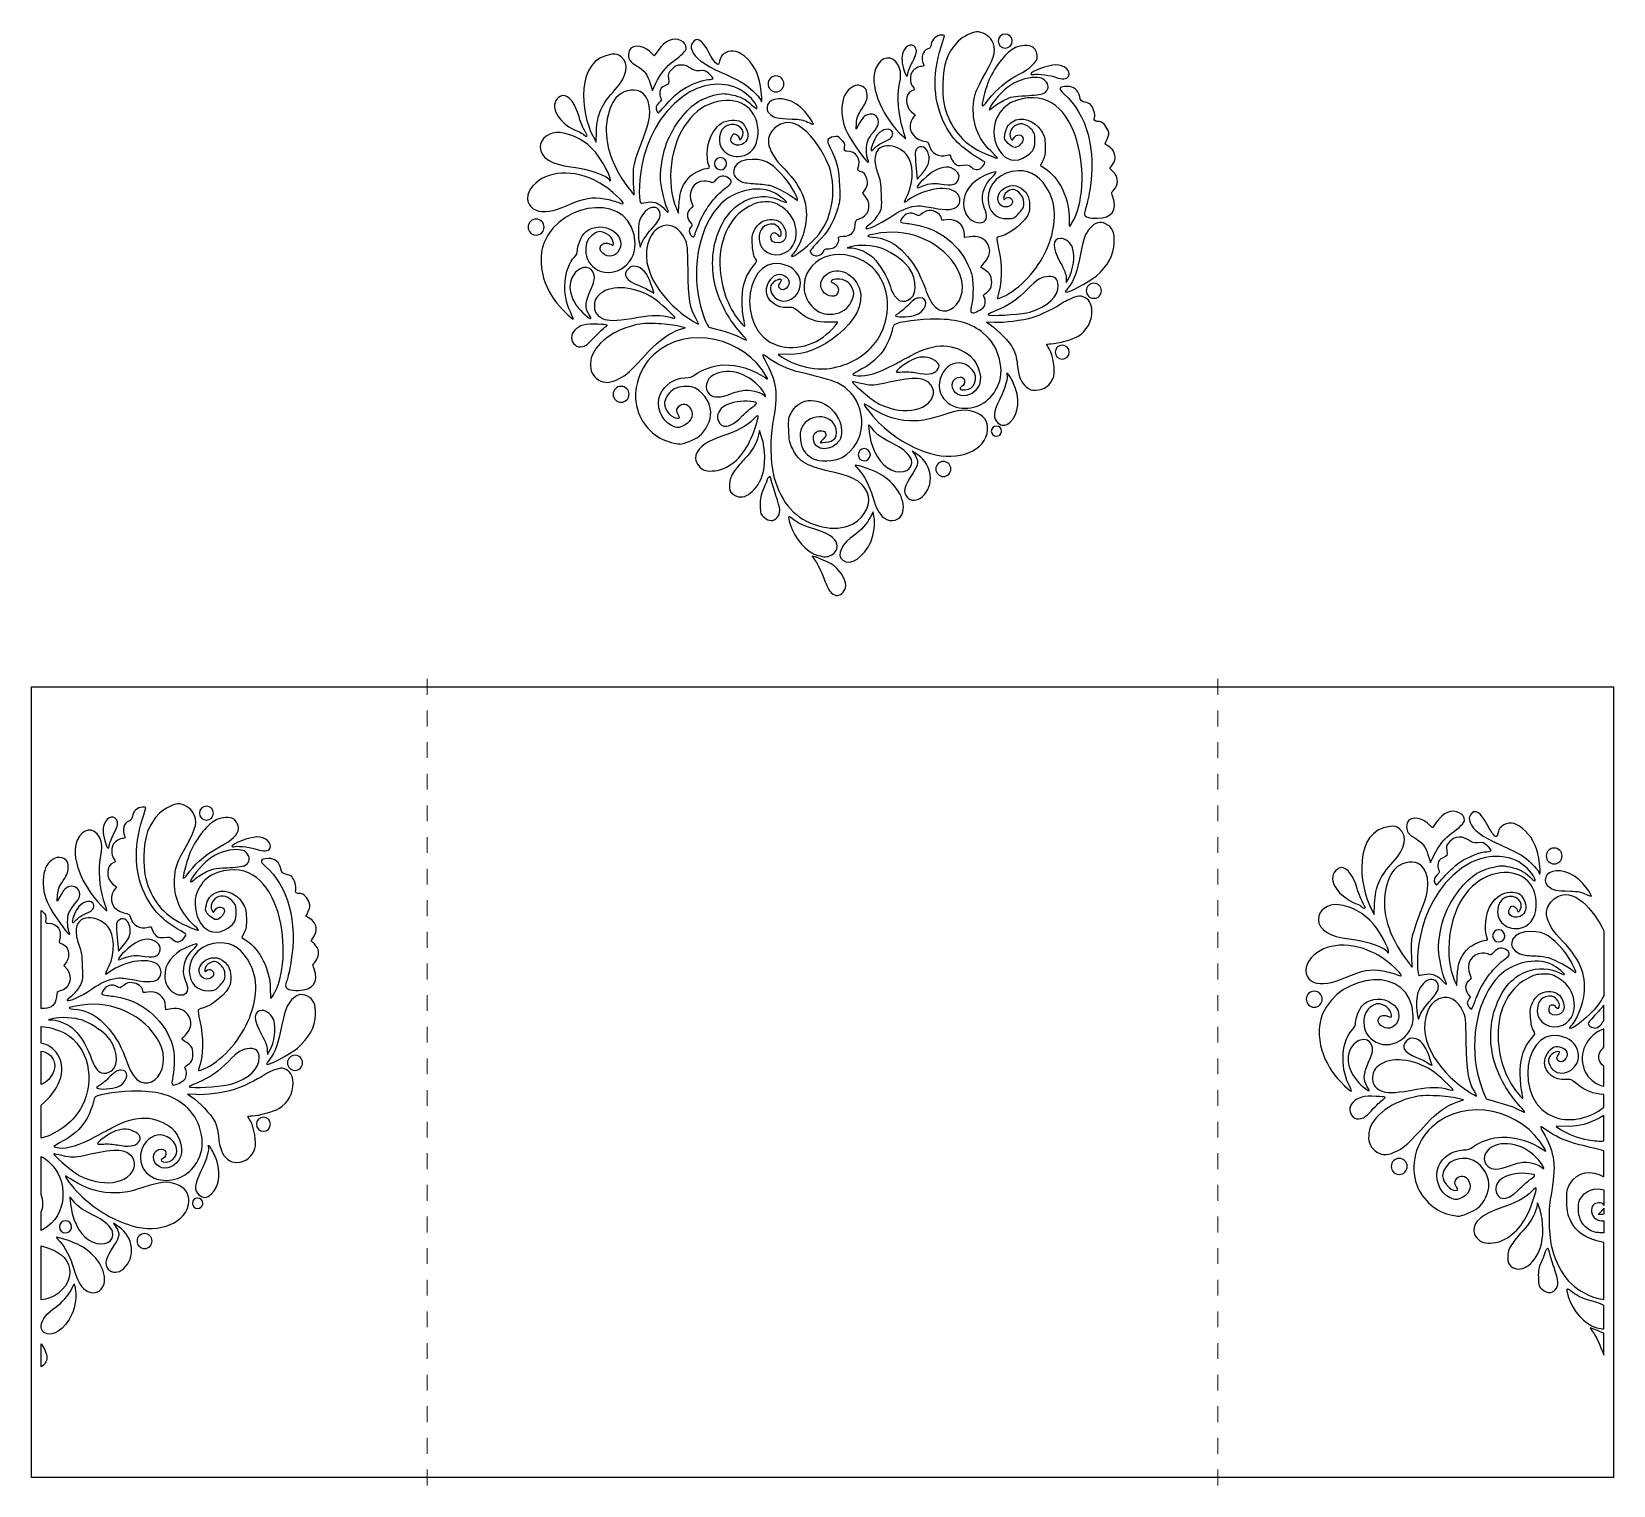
# Model space of a CAD drawing. Header units: millimetres. Extents: x -100 to 100, y -94 to 90.
import ezdxf

# ---------------------------------------------------------------- set-up
doc = ezdxf.new("R2010")
doc.units = ezdxf.units.MM
doc.header["$MEASUREMENT"] = 0
doc.layers.add('Layer 1', color=7, linetype='Continuous')

msp = doc.modelspace()

# ---------------------------------------------------------------- linework, layer by layer
at = {"layer": 'Layer 1', "color": 242}
for points, knots in [([(-21.5329, 83.0203), (-21.8901, 84.1759), (-22.2201, 84.6052), (-23.2379, 85.2396), (-23.2379, 85.2396), (-24.111, 85.7838), (-24.2476, 85.9721), (-24.2673, 86.6597), (-24.2673, 86.6597), (-24.311, 88.1849), (-22.3794, 87.8077), (-21.6597, 87.1283), (-21.6597, 87.1283), (-21.6597, 87.1283), (-21.0023, 86.5076), (-21.0023, 86.5076), (-21.0023, 86.5076), (-21.0023, 86.5076), (-20.5235, 87.1931), (-20.5235, 87.1931), (-20.5235, 87.1931), (-19.6338, 88.4669), (-18.6089, 88.8953), (-17.6059, 88.4126), (-17.6059, 88.4126), (-17.1644, 88.2002), (-16.9837, 87.9288), (-16.9703, 87.4576), (-16.9703, 87.4576), (-16.9616, 87.1554), (-17.5846, 86.5288), (-18.5785, 85.8398), (-18.5785, 85.8398), (-19.4103, 85.2633), (-20.2552, 84.2004), (-20.8159, 83.0251), (-20.8159, 83.0251), (-20.8159, 83.0251), (-21.2519, 82.1114), (-21.2519, 82.1114), (-21.2519, 82.1114), (-21.2519, 82.1114), (-21.5329, 83.0203), (-21.5329, 83.0203)], [0, 0, 0, 0, 0.08333333, 0.08333333, 0.08333333, 0.08333333, 0.16666667, 0.16666667, 0.16666667, 0.16666667, 0.25, 0.25, 0.25, 0.25, 0.33333333, 0.33333333, 0.33333333, 0.33333333, 0.41666667, 0.41666667, 0.41666667, 0.41666667, 0.5, 0.5, 0.5, 0.5, 0.58333333, 0.58333333, 0.58333333, 0.58333333, 0.66666667, 0.66666667, 0.66666667, 0.66666667, 0.75, 0.75, 0.75, 0.75, 0.83333333, 0.83333333, 0.83333333, 0.83333333, 1, 1, 1, 1]), ([(-7.5864, 80.9679), (-7.7142, 81.3339), (-9.0242, 82.5965), (-9.7521, 83.0553), (-9.7521, 83.0553), (-10.0846, 83.265), (-11.2858, 83.8525), (-12.4214, 84.3609), (-12.4214, 84.3609), (-14.7836, 85.4186), (-15.9321, 86.2681), (-16.2345, 87.1814), (-16.2345, 87.1814), (-16.3947, 87.6652), (-16.3872, 87.8159), (-16.1864, 88.1423), (-16.1864, 88.1423), (-15.6671, 88.9868), (-14.9305, 88.5403), (-14.0554, 86.8504), (-14.0554, 86.8504), (-13.4893, 85.7573), (-12.9204, 85.13), (-12.8295, 85.4987), (-12.8295, 85.4987), (-12.5967, 86.4424), (-12.4978, 86.6046), (-11.981, 86.8914), (-11.981, 86.8914), (-11.1528, 87.3511), (-10.2592, 87.0955), (-9.2382, 86.1069), (-9.2382, 86.1069), (-8.2471, 85.1477), (-7.6759, 83.821), (-7.4749, 82.0126), (-7.4749, 82.0126), (-7.338, 80.7813), (-7.381, 80.3797), (-7.5864, 80.9679)], [0, 0, 0, 0, 0.09090909, 0.09090909, 0.09090909, 0.09090909, 0.18181818, 0.18181818, 0.18181818, 0.18181818, 0.27272727, 0.27272727, 0.27272727, 0.27272727, 0.36363636, 0.36363636, 0.36363636, 0.36363636, 0.45454545, 0.45454545, 0.45454545, 0.45454545, 0.54545455, 0.54545455, 0.54545455, 0.54545455, 0.63636364, 0.63636364, 0.63636364, 0.63636364, 0.72727273, 0.72727273, 0.72727273, 0.72727273, 0.81818182, 0.81818182, 0.81818182, 0.81818182, 1, 1, 1, 1]), ([(10.6361, 84.474), (10.2796, 85.5805), (10.2142, 86.367), (10.4316, 86.9324), (10.4316, 86.9324), (10.8498, 88.0197), (11.8469, 88.225), (12.1135, 87.2786), (12.1135, 87.2786), (12.2005, 86.9698), (12.0917, 86.6121), (11.6373, 85.713), (11.6373, 85.713), (11.3134, 85.0721), (11.0523, 84.4078), (11.0572, 84.2369), (11.0572, 84.2369), (11.0716, 83.7364), (10.8299, 83.8724), (10.6361, 84.474)], [0, 0, 0, 0, 0.16666667, 0.16666667, 0.16666667, 0.16666667, 0.33333333, 0.33333333, 0.33333333, 0.33333333, 0.5, 0.5, 0.5, 0.5, 0.66666667, 0.66666667, 0.66666667, 0.66666667, 1, 1, 1, 1]), ([(19.1033, 72.403), (18.7811, 72.7072), (18.6286, 72.7442), (18.041, 72.6608), (18.041, 72.6608), (17.4693, 72.5798), (17.2933, 72.618), (16.9861, 72.8906), (16.9861, 72.8906), (16.7832, 73.0705), (16.5694, 73.4095), (16.5107, 73.6439), (16.5107, 73.6439), (16.4165, 74.0213), (16.3588, 74.0566), (16.0087, 73.9521), (16.0087, 73.9521), (14.9706, 73.6425), (13.9913, 74.1803), (13.7597, 75.1871), (13.7597, 75.1871), (13.6755, 75.5535), (13.5583, 75.6348), (12.9223, 75.7682), (12.9223, 75.7682), (11.5488, 76.0564), (10.9037, 77.5004), (11.6618, 78.5898), (11.6618, 78.5898), (11.6618, 78.5898), (11.9827, 79.0508), (11.9827, 79.0508), (11.9827, 79.0508), (11.9827, 79.0508), (11.4985, 79.4337), (11.4985, 79.4337), (11.4985, 79.4337), (10.6586, 80.098), (10.7013, 81.7707), (11.5658, 82.0726), (11.5658, 82.0726), (11.9203, 82.1964), (11.9317, 82.3047), (11.6294, 82.6813), (11.6294, 82.6813), (11.3169, 83.0709), (11.308, 84.0843), (11.6137, 84.4845), (11.6137, 84.4845), (11.9216, 84.8879), (12.4022, 85.1595), (12.8292, 85.1718), (12.8292, 85.1718), (13.0804, 85.179), (13.1271, 85.2393), (13.0363, 85.4391), (13.0363, 85.4391), (12.6636, 86.2591), (12.92, 87.1865), (13.5701, 87.3696), (13.5701, 87.3696), (13.8268, 87.442), (13.9457, 87.608), (14.0037, 87.9752), (14.0037, 87.9752), (14.0998, 88.5832), (14.6781, 89.1088), (15.2694, 89.1258), (15.2694, 89.1258), (15.5046, 89.1326), (15.6982, 89.0991), (15.6996, 89.0515), (15.6996, 89.0515), (15.7009, 89.0039), (15.5129, 88.3766), (15.2817, 87.6577), (15.2817, 87.6577), (14.0965, 83.9716), (14.2754, 80.5698), (15.8049, 77.7036), (15.8049, 77.7036), (16.8302, 75.7823), (17.9971, 74.6823), (20.5836, 73.1996), (20.5836, 73.1996), (20.8544, 73.0444), (20.8536, 73.023), (20.5634, 72.6014), (20.5634, 72.6014), (20.163, 72.0201), (19.5911, 71.9423), (19.1033, 72.403)], [0, 0, 0, 0, 0.04166667, 0.04166667, 0.04166667, 0.04166667, 0.08333333, 0.08333333, 0.08333333, 0.08333333, 0.125, 0.125, 0.125, 0.125, 0.16666667, 0.16666667, 0.16666667, 0.16666667, 0.20833333, 0.20833333, 0.20833333, 0.20833333, 0.25, 0.25, 0.25, 0.25, 0.29166667, 0.29166667, 0.29166667, 0.29166667, 0.33333333, 0.33333333, 0.33333333, 0.33333333, 0.375, 0.375, 0.375, 0.375, 0.41666667, 0.41666667, 0.41666667, 0.41666667, 0.45833333, 0.45833333, 0.45833333, 0.45833333, 0.5, 0.5, 0.5, 0.5, 0.54166667, 0.54166667, 0.54166667, 0.54166667, 0.58333333, 0.58333333, 0.58333333, 0.58333333, 0.625, 0.625, 0.625, 0.625, 0.66666667, 0.66666667, 0.66666667, 0.66666667, 0.70833333, 0.70833333, 0.70833333, 0.70833333, 0.75, 0.75, 0.75, 0.75, 0.79166667, 0.79166667, 0.79166667, 0.79166667, 0.83333333, 0.83333333, 0.83333333, 0.83333333, 0.875, 0.875, 0.875, 0.875, 0.91666667, 0.91666667, 0.91666667, 0.91666667, 1, 1, 1, 1]), ([(21.9667, 73.6684), (18.9258, 74.7752), (17.2125, 76.262), (16.1748, 78.6947), (16.1748, 78.6947), (15.5994, 80.0439), (15.439, 80.9976), (15.4638, 82.9253), (15.4638, 82.9253), (15.4961, 85.4396), (16.0325, 86.9147), (17.437, 88.3516), (17.437, 88.3516), (17.9585, 88.885), (19.1987, 89.535), (19.7187, 89.5474), (19.7187, 89.5474), (20.45, 89.5649), (21.3405, 89.0588), (21.684, 88.4306), (21.684, 88.4306), (22.2743, 87.3513), (22.1211, 86.5725), (20.8781, 84.3317), (20.8781, 84.3317), (19.662, 82.1393), (19.4711, 81.6521), (19.3565, 80.4481), (19.3565, 80.4481), (19.1368, 78.1376), (19.8968, 76.045), (21.5272, 74.4716), (21.5272, 74.4716), (22.0213, 73.9948), (22.4073, 73.588), (22.3849, 73.5678), (22.3849, 73.5678), (22.3624, 73.5476), (22.1743, 73.5927), (21.9667, 73.6684)], [0, 0, 0, 0, 0.09090909, 0.09090909, 0.09090909, 0.09090909, 0.18181818, 0.18181818, 0.18181818, 0.18181818, 0.27272727, 0.27272727, 0.27272727, 0.27272727, 0.36363636, 0.36363636, 0.36363636, 0.36363636, 0.45454545, 0.45454545, 0.45454545, 0.45454545, 0.54545455, 0.54545455, 0.54545455, 0.54545455, 0.63636364, 0.63636364, 0.63636364, 0.63636364, 0.72727273, 0.72727273, 0.72727273, 0.72727273, 0.81818182, 0.81818182, 0.81818182, 0.81818182, 1, 1, 1, 1]), ([(23.3686, 89.2599), (23.8588, 89.2599), (24.2565, 88.8622), (24.2565, 88.372), (24.2565, 88.372), (24.2565, 87.8818), (23.8588, 87.4841), (23.3686, 87.4841), (23.3686, 87.4841), (22.8784, 87.4841), (22.4807, 87.8818), (22.4807, 88.372), (22.4807, 88.372), (22.4807, 88.8622), (22.8784, 89.2599), (23.3686, 89.2599)], [0, 0, 0, 0, 0.2, 0.2, 0.2, 0.2, 0.4, 0.4, 0.4, 0.4, 0.6, 0.6, 0.6, 0.6, 1, 1, 1, 1]), ([(-28.7818, 76.369), (-30.263, 79.1529), (-31.1107, 86.1327), (-26.3684, 86.698), (-26.3684, 86.698), (-25.7904, 86.7669), (-25.6147, 86.7185), (-25.1826, 86.3713), (-25.1826, 86.3713), (-24.1245, 85.521), (-24.4298, 83.8815), (-25.9545, 82.2261), (-25.9545, 82.2261), (-27.6582, 80.3765), (-28.2538, 79.0527), (-28.3146, 76.9799), (-28.3146, 76.9799), (-28.3146, 76.9799), (-28.3561, 75.5688), (-28.3561, 75.5688), (-28.3561, 75.5688), (-28.3561, 75.5688), (-28.7818, 76.369), (-28.7818, 76.369)], [0, 0, 0, 0, 0.14285714, 0.14285714, 0.14285714, 0.14285714, 0.28571429, 0.28571429, 0.28571429, 0.28571429, 0.42857143, 0.42857143, 0.42857143, 0.42857143, 0.57142857, 0.57142857, 0.57142857, 0.57142857, 0.71428571, 0.71428571, 0.71428571, 0.71428571, 1, 1, 1, 1]), ([(10.0555, 76.6893), (7.5418, 79.2353), (6.1484, 83.0253), (7.016, 84.9569), (7.016, 84.9569), (7.7061, 86.4931), (9.1225, 86.6731), (9.8291, 85.3144), (9.8291, 85.3144), (10.214, 84.5742), (10.2395, 84.0869), (9.9638, 82.746), (9.9638, 82.746), (9.6757, 81.3445), (9.865, 79.0328), (10.4102, 77.297), (10.4102, 77.297), (10.634, 76.5845), (10.799, 76.001), (10.7769, 76.0004), (10.7769, 76.0004), (10.7549, 75.9998), (10.4302, 76.3097), (10.0555, 76.6893)], [0, 0, 0, 0, 0.14285714, 0.14285714, 0.14285714, 0.14285714, 0.28571429, 0.28571429, 0.28571429, 0.28571429, 0.42857143, 0.42857143, 0.42857143, 0.42857143, 0.57142857, 0.57142857, 0.57142857, 0.57142857, 0.71428571, 0.71428571, 0.71428571, 0.71428571, 1, 1, 1, 1]), ([(20.4354, 80.2735), (20.433, 80.6772), (20.9908, 82.6767), (21.3122, 83.4169), (21.3122, 83.4169), (22.1116, 85.2579), (23.5738, 87.0586), (24.6724, 87.5551), (24.6724, 87.5551), (25.3164, 87.8462), (26.3474, 87.891), (26.7659, 87.646), (26.7659, 87.646), (27.1365, 87.4291), (27.413, 86.9106), (27.4275, 86.4054), (27.4275, 86.4054), (27.4456, 85.7731), (26.4903, 84.8435), (25.1238, 84.1641), (25.1238, 84.1641), (23.6852, 83.4487), (22.1559, 82.1965), (21.2759, 81.0134), (21.2759, 81.0134), (20.7, 80.239), (20.4369, 80.0074), (20.4354, 80.2735)], [0, 0, 0, 0, 0.125, 0.125, 0.125, 0.125, 0.25, 0.25, 0.25, 0.25, 0.375, 0.375, 0.375, 0.375, 0.5, 0.5, 0.5, 0.5, 0.625, 0.625, 0.625, 0.625, 0.75, 0.75, 0.75, 0.75, 1, 1, 1, 1]), ([(-20.6853, 79.5172), (-20.8618, 79.9404), (-20.7999, 80.1837), (-20.4215, 80.5552), (-20.4215, 80.5552), (-20.1149, 80.8563), (-20.0778, 80.9743), (-20.2151, 81.2139), (-20.2151, 81.2139), (-20.307, 81.3747), (-20.3452, 81.7236), (-20.2999, 81.9896), (-20.2999, 81.9896), (-20.2356, 82.367), (-20.0948, 82.5295), (-19.6586, 82.7297), (-19.6586, 82.7297), (-19.1126, 82.9805), (-19.1021, 83.0008), (-19.2036, 83.6136), (-19.2036, 83.6136), (-19.2983, 84.1854), (-19.2623, 84.2886), (-18.7954, 84.783), (-18.7954, 84.783), (-18.366, 85.2378), (-18.1787, 85.3281), (-17.6342, 85.3433), (-17.6342, 85.3433), (-16.5269, 85.3742), (-16.2679, 84.4687), (-15.2827, 84.6105), (-15.2827, 84.6105), (-14.6356, 84.7037), (-14.534, 84.6729), (-14.0772, 84.2469), (-14.0772, 84.2469), (-13.8028, 83.991), (-13.5766, 83.7223), (-13.5746, 83.6499), (-13.5746, 83.6499), (-13.5725, 83.5777), (-13.8227, 83.5094), (-14.1305, 83.4984), (-14.1305, 83.4984), (-14.8891, 83.4715), (-16.4453, 82.8725), (-17.4795, 82.2095), (-17.4795, 82.2095), (-17.9475, 81.9095), (-18.8067, 81.1293), (-19.3888, 80.4758), (-19.3888, 80.4758), (-19.971, 79.8225), (-20.4789, 79.2868), (-20.5176, 79.2857), (-20.5176, 79.2857), (-20.5563, 79.2847), (-20.6317, 79.3888), (-20.6853, 79.5172)], [0, 0, 0, 0, 0.0625, 0.0625, 0.0625, 0.0625, 0.125, 0.125, 0.125, 0.125, 0.1875, 0.1875, 0.1875, 0.1875, 0.25, 0.25, 0.25, 0.25, 0.3125, 0.3125, 0.3125, 0.3125, 0.375, 0.375, 0.375, 0.375, 0.4375, 0.4375, 0.4375, 0.4375, 0.5, 0.5, 0.5, 0.5, 0.5625, 0.5625, 0.5625, 0.5625, 0.625, 0.625, 0.625, 0.625, 0.6875, 0.6875, 0.6875, 0.6875, 0.75, 0.75, 0.75, 0.75, 0.8125, 0.8125, 0.8125, 0.8125, 0.875, 0.875, 0.875, 0.875, 1, 1, 1, 1]), ([(31.4648, 65.0536), (31.457, 65.115), (31.4444, 65.6357), (31.4368, 66.2105), (31.4368, 66.2105), (31.4053, 68.5932), (30.1267, 71.1446), (28.401, 72.2687), (28.401, 72.2687), (28.401, 72.2687), (27.8332, 72.6387), (27.8332, 72.6387), (27.8332, 72.6387), (27.8332, 72.6387), (28.1433, 73.2659), (28.1433, 73.2659), (28.1433, 73.2659), (28.3872, 73.7592), (28.4467, 74.1479), (28.4217, 75.0872), (28.4217, 75.0872), (28.394, 76.1327), (28.3347, 76.3696), (27.9459, 76.9898), (27.9459, 76.9898), (27.0691, 78.3882), (25.4202, 78.917), (24.2793, 78.1658), (24.2793, 78.1658), (23.7236, 77.8), (23.4327, 77.2947), (23.302, 76.4679), (23.302, 76.4679), (23.2229, 75.9672), (23.2678, 75.8611), (23.753, 75.4029), (23.753, 75.4029), (24.0494, 75.1231), (24.436, 74.8982), (24.6121, 74.9033), (24.6121, 74.9033), (25.0102, 74.9148), (25.6469, 75.5678), (25.6358, 75.9533), (25.6358, 75.9533), (25.6166, 76.6256), (24.7415, 76.7043), (24.4214, 76.0626), (24.4214, 76.0626), (24.296, 75.8114), (24.238, 75.7895), (24.1282, 75.9523), (24.1282, 75.9523), (23.819, 76.411), (23.9481, 77.0885), (24.4261, 77.5146), (24.4261, 77.5146), (25.0789, 78.0967), (25.9037, 78.0107), (26.6059, 77.2874), (26.6059, 77.2874), (27.0515, 76.8282), (27.1083, 76.6777), (27.1256, 75.9112), (27.1256, 75.9112), (27.1494, 74.8589), (26.9599, 74.4679), (26.1444, 73.8856), (26.1444, 73.8856), (23.1617, 71.7559), (21.1884, 75.9852), (22.198, 78.3714), (22.198, 78.3714), (22.6362, 79.4069), (23.1052, 79.9677), (24.0105, 80.5387), (24.0105, 80.5387), (32.5109, 84.3646), (34.6733, 70.7761), (32.0227, 65.7479), (32.0227, 65.7479), (31.612, 64.9687), (31.4941, 64.822), (31.4648, 65.0536)], [0, 0, 0, 0, 0.04545455, 0.04545455, 0.04545455, 0.04545455, 0.09090909, 0.09090909, 0.09090909, 0.09090909, 0.13636364, 0.13636364, 0.13636364, 0.13636364, 0.18181818, 0.18181818, 0.18181818, 0.18181818, 0.22727273, 0.22727273, 0.22727273, 0.22727273, 0.27272727, 0.27272727, 0.27272727, 0.27272727, 0.31818182, 0.31818182, 0.31818182, 0.31818182, 0.36363636, 0.36363636, 0.36363636, 0.36363636, 0.40909091, 0.40909091, 0.40909091, 0.40909091, 0.45454545, 0.45454545, 0.45454545, 0.45454545, 0.5, 0.5, 0.5, 0.5, 0.54545455, 0.54545455, 0.54545455, 0.54545455, 0.59090909, 0.59090909, 0.59090909, 0.59090909, 0.63636364, 0.63636364, 0.63636364, 0.63636364, 0.68181818, 0.68181818, 0.68181818, 0.68181818, 0.72727273, 0.72727273, 0.72727273, 0.72727273, 0.77272727, 0.77272727, 0.77272727, 0.77272727, 0.81818182, 0.81818182, 0.81818182, 0.81818182, 0.86363636, 0.86363636, 0.86363636, 0.86363636, 0.90909091, 0.90909091, 0.90909091, 0.90909091, 1, 1, 1, 1]), ([(29.814, 83.7763), (29.1772, 84.0323), (27.498, 84.258), (27.0066, 84.1536), (27.0066, 84.1536), (26.782, 84.106), (26.5965, 84.1278), (26.5944, 84.2021), (26.5944, 84.2021), (26.5856, 84.509), (28.8207, 85.3316), (29.7345, 85.3578), (29.7345, 85.3578), (30.8267, 85.3891), (31.7238, 84.5941), (31.3781, 83.9013), (31.3781, 83.9013), (31.2048, 83.554), (30.5061, 83.4981), (29.814, 83.7763)], [0, 0, 0, 0, 0.16666667, 0.16666667, 0.16666667, 0.16666667, 0.33333333, 0.33333333, 0.33333333, 0.33333333, 0.5, 0.5, 0.5, 0.5, 0.66666667, 0.66666667, 0.66666667, 0.66666667, 1, 1, 1, 1]), ([(-23.9471, 69.3654), (-26.3109, 72.3637), (-27.3627, 75.3382), (-27.0244, 78.0687), (-27.0244, 78.0687), (-26.8683, 79.3293), (-26.4109, 80.5491), (-25.8496, 81.2014), (-25.8496, 81.2014), (-25.1079, 82.0635), (-23.7042, 82.4248), (-22.7958, 81.9876), (-22.7958, 81.9876), (-21.5521, 81.3891), (-21.2129, 79.2917), (-22.0137, 77.1514), (-22.0137, 77.1514), (-23.2285, 73.9042), (-23.4277, 73.3203), (-23.5692, 72.5905), (-23.5692, 72.5905), (-23.6538, 72.1541), (-23.6804, 71.1433), (-23.6283, 70.3443), (-23.6283, 70.3443), (-23.5763, 69.5452), (-23.5424, 68.8912), (-23.5532, 68.8909), (-23.5532, 68.8909), (-23.564, 68.8908), (-23.7413, 69.1042), (-23.9471, 69.3654)], [0, 0, 0, 0, 0.11111111, 0.11111111, 0.11111111, 0.11111111, 0.22222222, 0.22222222, 0.22222222, 0.22222222, 0.33333333, 0.33333333, 0.33333333, 0.33333333, 0.44444444, 0.44444444, 0.44444444, 0.44444444, 0.55555556, 0.55555556, 0.55555556, 0.55555556, 0.66666667, 0.66666667, 0.66666667, 0.66666667, 0.77777778, 0.77777778, 0.77777778, 0.77777778, 1, 1, 1, 1]), ([(-19.652, 67.0665), (-20.2746, 67.8041), (-20.9709, 68.1149), (-21.7626, 68.0088), (-21.7626, 68.0088), (-22.1461, 67.9574), (-22.56, 67.8869), (-22.6822, 67.8523), (-22.6822, 67.8523), (-23.0796, 67.7397), (-23.6721, 76.7918), (-17.3177, 81.4081), (-17.3177, 81.4081), (-15.1764, 82.9641), (-12.5191, 83.3381), (-10.4306, 82.3779), (-10.4306, 82.3779), (-9.5769, 81.9854), (-8.3581, 80.8603), (-8.1256, 80.2502), (-8.1256, 80.2502), (-7.9024, 79.6646), (-8.0346, 79.6786), (-8.6985, 80.311), (-8.6985, 80.311), (-9.4733, 81.0491), (-10.0081, 81.3156), (-11.2256, 81.5709), (-11.2256, 81.5709), (-12.2451, 81.7847), (-12.3674, 81.7812), (-13.4646, 81.5073), (-13.4646, 81.5073), (-14.1029, 81.348), (-14.9634, 81.013), (-15.3768, 80.763), (-15.3768, 80.763), (-16.9099, 79.8359), (-18.5968, 77.638), (-19.444, 75.4634), (-19.444, 75.4634), (-19.8826, 74.3379), (-20.2671, 72.2371), (-20.2363, 71.1345), (-20.2363, 71.1345), (-20.2111, 70.2278), (-19.7322, 67.9643), (-19.4308, 67.3272), (-19.4308, 67.3272), (-19.0989, 66.6257), (-19.1897, 66.5187), (-19.652, 67.0665)], [0, 0, 0, 0, 0.07142857, 0.07142857, 0.07142857, 0.07142857, 0.14285714, 0.14285714, 0.14285714, 0.14285714, 0.21428571, 0.21428571, 0.21428571, 0.21428571, 0.28571429, 0.28571429, 0.28571429, 0.28571429, 0.35714286, 0.35714286, 0.35714286, 0.35714286, 0.42857143, 0.42857143, 0.42857143, 0.42857143, 0.5, 0.5, 0.5, 0.5, 0.57142857, 0.57142857, 0.57142857, 0.57142857, 0.64285714, 0.64285714, 0.64285714, 0.64285714, 0.71428571, 0.71428571, 0.71428571, 0.71428571, 0.78571429, 0.78571429, 0.78571429, 0.78571429, 0.85714286, 0.85714286, 0.85714286, 0.85714286, 1, 1, 1, 1]), ([(-5.6176, 83.9604), (-5.0615, 83.9604), (-4.6106, 83.5095), (-4.6106, 82.9534), (-4.6106, 82.9534), (-4.6106, 82.3973), (-5.0615, 81.9464), (-5.6176, 81.9464), (-5.6176, 81.9464), (-6.1736, 81.9464), (-6.6246, 82.3973), (-6.6246, 82.9534), (-6.6246, 82.9534), (-6.6246, 83.5095), (-6.1736, 83.9604), (-5.6176, 83.9604)], [0, 0, 0, 0, 0.2, 0.2, 0.2, 0.2, 0.4, 0.4, 0.4, 0.4, 0.6, 0.6, 0.6, 0.6, 1, 1, 1, 1]), ([(4.8699, 74.4492), (3.5032, 76.384), (3.0755, 77.2227), (2.8279, 78.4539), (2.8279, 78.4539), (2.5872, 79.6504), (2.7476, 81.0947), (3.1949, 81.7584), (3.1949, 81.7584), (3.6167, 82.3844), (4.3893, 82.8666), (4.8213, 82.7737), (4.8213, 82.7737), (5.6371, 82.5981), (5.8836, 82.3252), (5.9051, 81.5732), (5.9051, 81.5732), (5.9222, 80.98), (5.8212, 80.7089), (5.261, 79.8444), (5.261, 79.8444), (4.7284, 79.0226), (4.5876, 78.6624), (4.5514, 78.0294), (4.5514, 78.0294), (4.5514, 78.0294), (4.5062, 77.2397), (4.5062, 77.2397), (4.5062, 77.2397), (4.5062, 77.2397), (4.9826, 78.0701), (4.9826, 78.0701), (4.9826, 78.0701), (5.3376, 78.689), (5.5823, 78.9395), (5.9432, 79.0539), (5.9432, 79.0539), (6.8436, 79.339), (7.5129, 78.7245), (7.3031, 77.8055), (7.3031, 77.8055), (7.2607, 77.6194), (6.9888, 77.1914), (6.6991, 76.8545), (6.6991, 76.8545), (6.4093, 76.5175), (6.0856, 76.023), (5.9797, 75.7556), (5.9797, 75.7556), (5.7563, 75.1914), (5.7597, 73.9558), (5.9862, 73.4079), (5.9862, 73.4079), (6.3049, 72.637), (5.8506, 73.0607), (4.8699, 74.4492)], [0, 0, 0, 0, 0.06666667, 0.06666667, 0.06666667, 0.06666667, 0.13333333, 0.13333333, 0.13333333, 0.13333333, 0.2, 0.2, 0.2, 0.2, 0.26666667, 0.26666667, 0.26666667, 0.26666667, 0.33333333, 0.33333333, 0.33333333, 0.33333333, 0.4, 0.4, 0.4, 0.4, 0.46666667, 0.46666667, 0.46666667, 0.46666667, 0.53333333, 0.53333333, 0.53333333, 0.53333333, 0.6, 0.6, 0.6, 0.6, 0.66666667, 0.66666667, 0.66666667, 0.66666667, 0.73333333, 0.73333333, 0.73333333, 0.73333333, 0.8, 0.8, 0.8, 0.8, 0.86666667, 0.86666667, 0.86666667, 0.86666667, 1, 1, 1, 1]), ([(21.3463, 79.695), (21.3364, 80.1099), (22.6597, 81.7133), (23.6936, 82.5388), (23.6936, 82.5388), (24.6136, 83.2735), (26.0911, 83.7962), (27.1463, 83.7606), (27.1463, 83.7606), (28.0719, 83.7295), (28.349, 83.5901), (28.6979, 82.9807), (28.6979, 82.9807), (28.9441, 82.5509), (28.6945, 81.9673), (28.1627, 81.7289), (28.1627, 81.7289), (27.9424, 81.6302), (26.9629, 81.511), (25.9862, 81.4641), (25.9862, 81.4641), (24.4046, 81.3882), (24.1139, 81.3311), (23.3267, 80.9414), (23.3267, 80.9414), (22.8407, 80.7009), (22.1968, 80.2952), (21.896, 80.0399), (21.896, 80.0399), (21.5953, 79.7848), (21.3478, 79.6295), (21.3463, 79.695)], [0, 0, 0, 0, 0.11111111, 0.11111111, 0.11111111, 0.11111111, 0.22222222, 0.22222222, 0.22222222, 0.22222222, 0.33333333, 0.33333333, 0.33333333, 0.33333333, 0.44444444, 0.44444444, 0.44444444, 0.44444444, 0.55555556, 0.55555556, 0.55555556, 0.55555556, 0.66666667, 0.66666667, 0.66666667, 0.66666667, 0.77777778, 0.77777778, 0.77777778, 0.77777778, 1, 1, 1, 1]), ([(33.7992, 66.0785), (33.3309, 66.2345), (33.2761, 66.5078), (33.5624, 67.2617), (33.5624, 67.2617), (33.6688, 67.5418), (33.8876, 68.5478), (34.0487, 69.4973), (34.0487, 69.4973), (34.9183, 74.622), (33.7094, 79.141), (30.7878, 81.6872), (30.7878, 81.6872), (30.0464, 82.3334), (30.1649, 82.6065), (31.1996, 82.6362), (31.1996, 82.6362), (32.0194, 82.6597), (32.6265, 82.1569), (32.787, 81.3216), (32.787, 81.3216), (32.8807, 80.8337), (32.9624, 80.7461), (33.4198, 80.6441), (33.4198, 80.6441), (33.7086, 80.5797), (34.0359, 80.4435), (34.147, 80.3416), (34.147, 80.3416), (34.4844, 80.0323), (34.7901, 79.049), (34.6628, 78.683), (34.6628, 78.683), (34.5414, 78.334), (34.7314, 78.1812), (35.2677, 78.1966), (35.2677, 78.1966), (35.6103, 78.2065), (36.1454, 77.657), (36.3716, 77.0636), (36.3716, 77.0636), (36.525, 76.6609), (36.5066, 76.4949), (36.2498, 75.9655), (36.2498, 75.9655), (36.0833, 75.6225), (35.9674, 75.3302), (35.9921, 75.3159), (35.9921, 75.3159), (36.7234, 74.8941), (36.9347, 74.7036), (37.1158, 74.3027), (37.1158, 74.3027), (37.3634, 73.7551), (37.2998, 73.2879), (36.8935, 72.6679), (36.8935, 72.6679), (36.8935, 72.6679), (36.6121, 72.2385), (36.6121, 72.2385), (36.6121, 72.2385), (36.6121, 72.2385), (37.0204, 71.836), (37.0204, 71.836), (37.0204, 71.836), (37.6171, 71.2479), (37.722, 70.4806), (37.2967, 69.8159), (37.2967, 69.8159), (37.1095, 69.5234), (36.909, 69.282), (36.851, 69.2799), (36.851, 69.2799), (36.7931, 69.2778), (36.8515, 69.0015), (36.9807, 68.6663), (36.9807, 68.6663), (37.6148, 67.0208), (36.8541, 65.9765), (35.0027, 65.9511), (35.0027, 65.9511), (34.5688, 65.9452), (34.0273, 66.0025), (33.7992, 66.0785)], [0, 0, 0, 0, 0.04545455, 0.04545455, 0.04545455, 0.04545455, 0.09090909, 0.09090909, 0.09090909, 0.09090909, 0.13636364, 0.13636364, 0.13636364, 0.13636364, 0.18181818, 0.18181818, 0.18181818, 0.18181818, 0.22727273, 0.22727273, 0.22727273, 0.22727273, 0.27272727, 0.27272727, 0.27272727, 0.27272727, 0.31818182, 0.31818182, 0.31818182, 0.31818182, 0.36363636, 0.36363636, 0.36363636, 0.36363636, 0.40909091, 0.40909091, 0.40909091, 0.40909091, 0.45454545, 0.45454545, 0.45454545, 0.45454545, 0.5, 0.5, 0.5, 0.5, 0.54545455, 0.54545455, 0.54545455, 0.54545455, 0.59090909, 0.59090909, 0.59090909, 0.59090909, 0.63636364, 0.63636364, 0.63636364, 0.63636364, 0.68181818, 0.68181818, 0.68181818, 0.68181818, 0.72727273, 0.72727273, 0.72727273, 0.72727273, 0.77272727, 0.77272727, 0.77272727, 0.77272727, 0.81818182, 0.81818182, 0.81818182, 0.81818182, 0.86363636, 0.86363636, 0.86363636, 0.86363636, 0.90909091, 0.90909091, 0.90909091, 0.90909091, 1, 1, 1, 1]), ([(-29.939, 76.5347), (-30.0372, 76.6462), (-30.3361, 76.8181), (-30.6032, 76.9165), (-30.6032, 76.9165), (-32.9147, 77.7684), (-34.3222, 79.9552), (-33.2738, 81.0656), (-33.2738, 81.0656), (-33.0635, 81.2883), (-32.7418, 81.4748), (-32.5588, 81.48), (-32.5588, 81.48), (-31.7774, 81.5024), (-30.9409, 80.4072), (-30.5197, 78.8098), (-30.5197, 78.8098), (-30.3955, 78.3392), (-30.116, 77.6265), (-29.8986, 77.2262), (-29.8986, 77.2262), (-29.6811, 76.826), (-29.5021, 76.4626), (-29.5009, 76.4188), (-29.5009, 76.4188), (-29.4964, 76.2641), (-29.7629, 76.3344), (-29.939, 76.5347)], [0, 0, 0, 0, 0.125, 0.125, 0.125, 0.125, 0.25, 0.25, 0.25, 0.25, 0.375, 0.375, 0.375, 0.375, 0.5, 0.5, 0.5, 0.5, 0.625, 0.625, 0.625, 0.625, 0.75, 0.75, 0.75, 0.75, 1, 1, 1, 1]), ([(-18.2013, 67.1773), (-19.584, 70.3027), (-18.9595, 75.4057), (-16.8665, 78.0852), (-16.8665, 78.0852), (-15.694, 79.5863), (-14.5538, 80.3644), (-13.0162, 80.7129), (-13.0162, 80.7129), (-9.9922, 81.3985), (-7.7545, 79.6298), (-7.8818, 76.6546), (-7.8818, 76.6546), (-7.9511, 75.0341), (-8.7577, 73.9835), (-10.0761, 73.7965), (-10.0761, 73.7965), (-10.9437, 73.6735), (-11.6971, 73.9273), (-12.26, 74.5324), (-12.26, 74.5324), (-13.1241, 75.4616), (-12.8751, 77.2069), (-11.8096, 77.6884), (-11.8096, 77.6884), (-10.5538, 78.256), (-9.2606, 77.1195), (-9.9774, 76.078), (-9.9774, 76.078), (-10.1675, 75.8019), (-10.1782, 75.803), (-10.2873, 76.1155), (-10.2873, 76.1155), (-10.3494, 76.2935), (-10.5281, 76.5028), (-10.6842, 76.5807), (-10.6842, 76.5807), (-10.9073, 76.692), (-11.0132, 76.6538), (-11.1789, 76.4022), (-11.1789, 76.4022), (-11.8518, 75.3802), (-10.3903, 74.8147), (-9.6178, 75.5035), (-9.6178, 75.5035), (-9.0943, 75.9702), (-9.0397, 76.6374), (-9.4577, 77.4567), (-9.4577, 77.4567), (-9.827, 78.1807), (-10.2221, 78.3859), (-11.1928, 78.3581), (-11.1928, 78.3581), (-12.1775, 78.3299), (-12.9084, 77.863), (-13.5764, 76.8357), (-13.5764, 76.8357), (-14.2979, 75.7262), (-14.5421, 73.6365), (-14.0761, 72.5614), (-14.0761, 72.5614), (-13.9909, 72.3651), (-14.0387, 72.301), (-14.2756, 72.2942), (-14.2756, 72.2942), (-14.6828, 72.2826), (-15.7379, 71.8322), (-16.2629, 71.446), (-16.2629, 71.446), (-16.8365, 71.024), (-17.4834, 70.0354), (-17.6684, 69.2982), (-17.6684, 69.2982), (-17.7534, 68.9593), (-17.8494, 68.2106), (-17.8816, 67.6345), (-17.8816, 67.6345), (-17.8816, 67.6345), (-17.9403, 66.5872), (-17.9403, 66.5872), (-17.9403, 66.5872), (-17.9403, 66.5872), (-18.2013, 67.1773), (-18.2013, 67.1773)], [0, 0, 0, 0, 0.04545455, 0.04545455, 0.04545455, 0.04545455, 0.09090909, 0.09090909, 0.09090909, 0.09090909, 0.13636364, 0.13636364, 0.13636364, 0.13636364, 0.18181818, 0.18181818, 0.18181818, 0.18181818, 0.22727273, 0.22727273, 0.22727273, 0.22727273, 0.27272727, 0.27272727, 0.27272727, 0.27272727, 0.31818182, 0.31818182, 0.31818182, 0.31818182, 0.36363636, 0.36363636, 0.36363636, 0.36363636, 0.40909091, 0.40909091, 0.40909091, 0.40909091, 0.45454545, 0.45454545, 0.45454545, 0.45454545, 0.5, 0.5, 0.5, 0.5, 0.54545455, 0.54545455, 0.54545455, 0.54545455, 0.59090909, 0.59090909, 0.59090909, 0.59090909, 0.63636364, 0.63636364, 0.63636364, 0.63636364, 0.68181818, 0.68181818, 0.68181818, 0.68181818, 0.72727273, 0.72727273, 0.72727273, 0.72727273, 0.77272727, 0.77272727, 0.77272727, 0.77272727, 0.81818182, 0.81818182, 0.81818182, 0.81818182, 0.86363636, 0.86363636, 0.86363636, 0.86363636, 0.90909091, 0.90909091, 0.90909091, 0.90909091, 1, 1, 1, 1]), ([(-1.6169, 78.1341), (-2.1171, 78.3782), (-2.641, 78.4794), (-3.5697, 78.5119), (-3.5697, 78.5119), (-5.4512, 78.5776), (-5.7593, 78.638), (-6.2675, 79.0414), (-6.2675, 79.0414), (-6.6128, 79.3155), (-6.7342, 79.5357), (-6.7449, 79.9072), (-6.7449, 79.9072), (-6.7764, 81.0065), (-5.2543, 81.4288), (-3.6907, 80.7545), (-3.6907, 80.7545), (-1.8664, 79.968), (-0.852, 77.8708), (-0.8808, 77.8458), (-0.8808, 77.8458), (-0.9096, 77.8209), (-1.2408, 77.9506), (-1.6169, 78.1341)], [0, 0, 0, 0, 0.14285714, 0.14285714, 0.14285714, 0.14285714, 0.28571429, 0.28571429, 0.28571429, 0.28571429, 0.42857143, 0.42857143, 0.42857143, 0.42857143, 0.57142857, 0.57142857, 0.57142857, 0.57142857, 0.71428571, 0.71428571, 0.71428571, 0.71428571, 1, 1, 1, 1]), ([(-3.6678, 61.1627), (-3.6688, 61.1995), (-3.5081, 61.4143), (-3.3107, 61.6401), (-3.3107, 61.6401), (-2.6963, 62.3424), (-1.9698, 64.2072), (-1.8357, 65.4261), (-1.8357, 65.4261), (-1.54, 68.1154), (-2.3612, 70.0067), (-4.9662, 72.6359), (-4.9662, 72.6359), (-5.968, 73.6471), (-6.6673, 75.0308), (-6.5828, 75.835), (-6.5828, 75.835), (-6.5127, 76.5014), (-6.1932, 77.0482), (-5.5982, 77.5196), (-5.5982, 77.5196), (-2.6225, 79.8781), (0.7529, 73.9817), (1.2593, 71.9928), (1.2593, 71.9928), (1.7062, 70.2373), (1.6862, 68.4474), (1.2004, 66.7487), (1.2004, 66.7487), (0.8556, 65.543), (0.6905, 65.2125), (-0.2129, 63.9204), (-0.2129, 63.9204), (-0.923, 62.905), (-3.6552, 60.7241), (-3.6678, 61.1627)], [0, 0, 0, 0, 0.1, 0.1, 0.1, 0.1, 0.2, 0.2, 0.2, 0.2, 0.3, 0.3, 0.3, 0.3, 0.4, 0.4, 0.4, 0.4, 0.5, 0.5, 0.5, 0.5, 0.6, 0.6, 0.6, 0.6, 0.7, 0.7, 0.7, 0.7, 0.8, 0.8, 0.8, 0.8, 1, 1, 1, 1]), ([(-26.6308, 70.7057), (-26.7022, 71.2874), (-29.2849, 72.2159), (-31.5391, 72.4703), (-31.5391, 72.4703), (-33.9962, 72.7476), (-35.3965, 73.6339), (-35.4338, 74.9356), (-35.4338, 74.9356), (-35.4654, 76.037), (-34.235, 76.9356), (-32.8937, 76.7907), (-32.8937, 76.7907), (-31.2405, 76.6123), (-29.6576, 75.7286), (-28.4596, 74.3153), (-28.4596, 74.3153), (-27.6318, 73.3387), (-26.458, 71.1737), (-26.547, 70.7874), (-26.547, 70.7874), (-26.5806, 70.6411), (-26.6183, 70.6043), (-26.6308, 70.7057)], [0, 0, 0, 0, 0.14285714, 0.14285714, 0.14285714, 0.14285714, 0.28571429, 0.28571429, 0.28571429, 0.28571429, 0.42857143, 0.42857143, 0.42857143, 0.42857143, 0.57142857, 0.57142857, 0.57142857, 0.57142857, 0.71428571, 0.71428571, 0.71428571, 0.71428571, 1, 1, 1, 1]), ([(-1.0224, 61.3796), (-1.1692, 61.4845), (-1.2918, 61.6565), (-1.2948, 61.7617), (-1.2948, 61.7617), (-1.2978, 61.8671), (-0.8535, 62.4102), (-0.3074, 62.9687), (-0.3074, 62.9687), (0.8914, 64.1948), (1.5423, 65.2568), (2.0795, 66.8625), (2.0795, 66.8625), (2.4492, 67.968), (2.4783, 68.232), (2.4258, 70.0096), (2.4258, 70.0096), (2.3641, 72.1047), (2.0713, 73.2822), (1.1986, 74.9467), (1.1986, 74.9467), (0.733, 75.8347), (0.8219, 76.0785), (1.6835, 76.2766), (1.6835, 76.2766), (2.0845, 76.3688), (2.2331, 76.3147), (2.6436, 75.9271), (2.6436, 75.9271), (3.0561, 75.5376), (3.1189, 75.3904), (3.0605, 74.9505), (3.0605, 74.9505), (2.9981, 74.482), (3.0253, 74.4336), (3.3456, 74.4428), (3.3456, 74.4428), (4.5517, 74.4774), (5.1884, 73.458), (4.7465, 72.1998), (4.7465, 72.1998), (4.6959, 72.0557), (4.7902, 71.9489), (5.016, 71.8947), (5.016, 71.8947), (5.8762, 71.6883), (6.2438, 70.397), (5.675, 69.5798), (5.675, 69.5798), (5.675, 69.5798), (5.354, 69.1184), (5.354, 69.1184), (5.354, 69.1184), (5.354, 69.1184), (5.7474, 68.6321), (5.7474, 68.6321), (5.7474, 68.6321), (6.5398, 67.6528), (6.0739, 66.153), (4.8929, 65.8814), (4.8929, 65.8814), (4.4952, 65.79), (4.4458, 65.7113), (4.3936, 65.0887), (4.3936, 65.0887), (4.3159, 64.1611), (3.8246, 63.7008), (2.8835, 63.6738), (2.8835, 63.6738), (2.3288, 63.6579), (2.2219, 63.612), (2.3005, 63.4235), (2.3005, 63.4235), (2.439, 63.0914), (2.0364, 62.3446), (1.6452, 62.208), (1.6452, 62.208), (1.4616, 62.1439), (1.1263, 62.0914), (0.8999, 62.0914), (0.8999, 62.0914), (0.6736, 62.0913), (0.4902, 62.0286), (0.4924, 61.952), (0.4924, 61.952), (0.5, 61.6856), (-0.0857, 61.1985), (-0.4195, 61.1936), (-0.4195, 61.1936), (-0.6044, 61.1909), (-0.8756, 61.2746), (-1.0224, 61.3796)], [0, 0, 0, 0, 0.04166667, 0.04166667, 0.04166667, 0.04166667, 0.08333333, 0.08333333, 0.08333333, 0.08333333, 0.125, 0.125, 0.125, 0.125, 0.16666667, 0.16666667, 0.16666667, 0.16666667, 0.20833333, 0.20833333, 0.20833333, 0.20833333, 0.25, 0.25, 0.25, 0.25, 0.29166667, 0.29166667, 0.29166667, 0.29166667, 0.33333333, 0.33333333, 0.33333333, 0.33333333, 0.375, 0.375, 0.375, 0.375, 0.41666667, 0.41666667, 0.41666667, 0.41666667, 0.45833333, 0.45833333, 0.45833333, 0.45833333, 0.5, 0.5, 0.5, 0.5, 0.54166667, 0.54166667, 0.54166667, 0.54166667, 0.58333333, 0.58333333, 0.58333333, 0.58333333, 0.625, 0.625, 0.625, 0.625, 0.66666667, 0.66666667, 0.66666667, 0.66666667, 0.70833333, 0.70833333, 0.70833333, 0.70833333, 0.75, 0.75, 0.75, 0.75, 0.79166667, 0.79166667, 0.79166667, 0.79166667, 0.83333333, 0.83333333, 0.83333333, 0.83333333, 0.875, 0.875, 0.875, 0.875, 0.91666667, 0.91666667, 0.91666667, 0.91666667, 1, 1, 1, 1]), ([(6.4061, 74.6377), (6.4004, 74.9903), (6.9067, 76.1849), (7.2149, 76.5457), (7.2149, 76.5457), (7.8479, 77.2868), (8.8905, 77.4572), (9.1012, 76.8539), (9.1012, 76.8539), (9.2688, 76.3741), (8.9424, 75.9733), (8.1358, 75.6685), (8.1358, 75.6685), (7.7157, 75.5098), (7.1556, 75.153), (6.8912, 74.8756), (6.8912, 74.8756), (6.5132, 74.4793), (6.4095, 74.4283), (6.4061, 74.6377)], [0, 0, 0, 0, 0.16666667, 0.16666667, 0.16666667, 0.16666667, 0.33333333, 0.33333333, 0.33333333, 0.33333333, 0.5, 0.5, 0.5, 0.5, 0.66666667, 0.66666667, 0.66666667, 0.66666667, 1, 1, 1, 1]), ([(6.2075, 65.1509), (6.5475, 65.4277), (7.0308, 65.9948), (7.2815, 66.4111), (7.2815, 66.4111), (7.7318, 67.1585), (7.7366, 67.1904), (7.6751, 68.9619), (7.6751, 68.9619), (7.6245, 70.4162), (7.5464, 70.921), (7.2625, 71.6282), (7.2625, 71.6282), (7.062, 72.1274), (6.9023, 72.8479), (6.8889, 73.313), (6.8889, 73.313), (6.8181, 75.7836), (9.6531, 75.4577), (10.8874, 74.0268), (10.8874, 74.0268), (11.7974, 72.9718), (11.8667, 70.7348), (11.0437, 68.9811), (11.0437, 68.9811), (10.8129, 68.4895), (10.6252, 68.047), (10.6266, 67.998), (10.6266, 67.998), (10.6281, 67.9492), (10.8102, 68.0446), (11.0313, 68.2103), (11.0313, 68.2103), (13.1721, 69.8142), (16.4651, 70.225), (17.3753, 69.0016), (17.3753, 69.0016), (17.7085, 68.5539), (17.7147, 67.9477), (17.3904, 67.523), (17.3904, 67.523), (17.0042, 67.0171), (15.9316, 66.9299), (14.2714, 67.2697), (14.2714, 67.2697), (13.5271, 67.4221), (12.6531, 67.5392), (12.3292, 67.5299), (12.3292, 67.5299), (11.4403, 67.5045), (10.2848, 67.0713), (9.2782, 66.3863), (9.2782, 66.3863), (7.9743, 65.499), (6.3817, 64.6704), (5.9565, 64.6582), (5.9565, 64.6582), (5.6207, 64.6486), (5.6422, 64.6908), (6.2075, 65.1509)], [0, 0, 0, 0, 0.0625, 0.0625, 0.0625, 0.0625, 0.125, 0.125, 0.125, 0.125, 0.1875, 0.1875, 0.1875, 0.1875, 0.25, 0.25, 0.25, 0.25, 0.3125, 0.3125, 0.3125, 0.3125, 0.375, 0.375, 0.375, 0.375, 0.4375, 0.4375, 0.4375, 0.4375, 0.5, 0.5, 0.5, 0.5, 0.5625, 0.5625, 0.5625, 0.5625, 0.625, 0.625, 0.625, 0.625, 0.6875, 0.6875, 0.6875, 0.6875, 0.75, 0.75, 0.75, 0.75, 0.8125, 0.8125, 0.8125, 0.8125, 0.875, 0.875, 0.875, 0.875, 1, 1, 1, 1]), ([(12.0781, 72.6624), (11.9411, 74.2081), (11.9521, 74.4608), (12.168, 74.7135), (12.168, 74.7135), (12.6802, 75.3133), (13.4675, 74.9551), (13.6814, 74.0251), (13.6814, 74.0251), (13.868, 73.2139), (13.6655, 72.5923), (12.932, 71.7245), (12.932, 71.7245), (12.932, 71.7245), (12.2343, 70.8992), (12.2343, 70.8992), (12.2343, 70.8992), (12.2343, 70.8992), (12.0781, 72.6624), (12.0781, 72.6624)], [0, 0, 0, 0, 0.16666667, 0.16666667, 0.16666667, 0.16666667, 0.33333333, 0.33333333, 0.33333333, 0.33333333, 0.5, 0.5, 0.5, 0.5, 0.66666667, 0.66666667, 0.66666667, 0.66666667, 1, 1, 1, 1]), ([(-35.9598, 66.9693), (-37.0516, 67.4055), (-37.3572, 68.6173), (-36.6405, 69.6688), (-36.6405, 69.6688), (-35.1688, 71.8282), (-31.8136, 72.3058), (-28.6676, 70.8038), (-28.6676, 70.8038), (-27.5089, 70.2507), (-26.9064, 69.8367), (-25.8103, 68.8408), (-25.8103, 68.8408), (-24.7726, 67.8979), (-24.653, 67.5653), (-25.4857, 67.9379), (-25.4857, 67.9379), (-25.7978, 68.0777), (-26.6111, 68.295), (-27.2932, 68.421), (-27.2932, 68.421), (-28.841, 68.7071), (-29.8436, 68.5271), (-32.0108, 67.5744), (-32.0108, 67.5744), (-33.726, 66.8204), (-35.0714, 66.6143), (-35.9598, 66.9693)], [0, 0, 0, 0, 0.125, 0.125, 0.125, 0.125, 0.25, 0.25, 0.25, 0.25, 0.375, 0.375, 0.375, 0.375, 0.5, 0.5, 0.5, 0.5, 0.625, 0.625, 0.625, 0.625, 0.75, 0.75, 0.75, 0.75, 1, 1, 1, 1]), ([(-11.8608, 72.8307), (-11.8608, 72.8307), (-11.8601, 72.8165), (-11.8601, 72.8165), (-11.8601, 72.8165), (-11.8595, 72.7951), (-11.8625, 72.7725), (-11.8683, 72.7494), (-11.8683, 72.7494), (-11.9224, 72.3775), (-12.2426, 72.0918), (-12.6294, 72.0918), (-12.6294, 72.0918), (-13.0542, 72.0918), (-13.3988, 72.4363), (-13.3988, 72.8612), (-13.3988, 72.8612), (-13.3988, 73.2859), (-13.0542, 73.6305), (-12.6294, 73.6305), (-12.6294, 73.6305), (-12.2046, 73.6305), (-11.8601, 73.2859), (-11.8601, 72.8612), (-11.8601, 72.8612), (-11.8601, 72.8509), (-11.8604, 72.8407), (-11.8608, 72.8307)], [0, 0, 0, 0, 0.125, 0.125, 0.125, 0.125, 0.25, 0.25, 0.25, 0.25, 0.375, 0.375, 0.375, 0.375, 0.5, 0.5, 0.5, 0.5, 0.625, 0.625, 0.625, 0.625, 0.75, 0.75, 0.75, 0.75, 1, 1, 1, 1]), ([(-3.2079, 68.4337), (-3.5449, 68.7859), (-5.4908, 69.8264), (-6.3141, 70.0946), (-6.3141, 70.0946), (-6.6043, 70.1893), (-7.4476, 70.2923), (-8.188, 70.3235), (-8.188, 70.3235), (-8.9283, 70.3548), (-9.7195, 70.4673), (-9.9461, 70.5734), (-9.9461, 70.5734), (-10.5365, 70.8501), (-10.9809, 71.3453), (-10.9922, 71.7391), (-10.9922, 71.7391), (-11.0484, 73.6971), (-7.9174, 73.6103), (-6.7996, 73.0836), (-6.7996, 73.0836), (-5.775, 72.6009), (-4.2102, 70.9625), (-3.4699, 69.5975), (-3.4699, 69.5975), (-2.7911, 68.3458), (-2.6888, 67.891), (-3.2079, 68.4337)], [0, 0, 0, 0, 0.125, 0.125, 0.125, 0.125, 0.25, 0.25, 0.25, 0.25, 0.375, 0.375, 0.375, 0.375, 0.5, 0.5, 0.5, 0.5, 0.625, 0.625, 0.625, 0.625, 0.75, 0.75, 0.75, 0.75, 1, 1, 1, 1]), ([(12.216, 69.8796), (12.2075, 70.1741), (13.6764, 71.5606), (14.43, 71.9695), (14.43, 71.9695), (15.5337, 72.5683), (16.4286, 72.5772), (17.0873, 71.9963), (17.0873, 71.9963), (17.5109, 71.6228), (17.5704, 71.4902), (17.5011, 71.0745), (17.5011, 71.0745), (17.3562, 70.206), (16.756, 70.0202), (15.0507, 70.3165), (15.0507, 70.3165), (14.2371, 70.4579), (13.6176, 70.3451), (12.4782, 69.8482), (12.4782, 69.8482), (12.3363, 69.7863), (12.2182, 69.8003), (12.216, 69.8796)], [0, 0, 0, 0, 0.14285714, 0.14285714, 0.14285714, 0.14285714, 0.28571429, 0.28571429, 0.28571429, 0.28571429, 0.42857143, 0.42857143, 0.42857143, 0.42857143, 0.57142857, 0.57142857, 0.57142857, 0.57142857, 0.71428571, 0.71428571, 0.71428571, 0.71428571, 1, 1, 1, 1]), ([(22.38, 55.9427), (22.9748, 57.6365), (23.0357, 60.0266), (22.5371, 62.1074), (22.5371, 62.1074), (22.3759, 62.7799), (22.2788, 63.3903), (22.3214, 63.4638), (22.3214, 63.4638), (22.3639, 63.5372), (22.6092, 63.6457), (22.8663, 63.7048), (22.8663, 63.7048), (24.0897, 63.9863), (26.0506, 65.658), (26.3556, 66.6794), (26.3556, 66.6794), (26.59, 67.4648), (26.4155, 68.7008), (25.9998, 69.1991), (25.9998, 69.1991), (25.2072, 70.1495), (24.2411, 70.3487), (23.2655, 69.7629), (23.2655, 69.7629), (22.384, 69.2337), (22.1767, 68.2279), (22.8234, 67.6172), (22.8234, 67.6172), (23.2412, 67.2228), (24.1019, 67.3758), (24.2565, 67.872), (24.2565, 67.872), (24.4316, 68.4343), (23.7457, 68.8405), (23.3424, 68.4134), (23.3424, 68.4134), (23.2071, 68.2702), (23.1676, 68.2939), (23.1648, 68.5203), (23.1648, 68.5203), (23.1599, 68.9201), (23.4584, 69.3019), (23.9272, 69.4957), (23.9272, 69.4957), (24.4294, 69.7034), (24.7467, 69.5998), (25.2734, 69.0564), (25.2734, 69.0564), (25.6039, 68.7156), (25.701, 68.4725), (25.716, 67.9486), (25.716, 67.9486), (25.733, 67.3553), (25.6619, 67.1998), (25.1019, 66.6068), (25.1019, 66.6068), (24.5102, 65.9802), (24.4154, 65.9345), (23.6612, 65.9129), (23.6612, 65.9129), (22.1792, 65.8704), (21.2252, 66.8267), (21.2026, 68.3777), (21.2026, 68.3777), (21.1738, 70.3539), (22.8348, 71.9264), (25.0034, 71.9761), (25.0034, 71.9761), (26.7138, 72.0154), (27.9446, 71.1499), (28.9455, 69.2046), (28.9455, 69.2046), (30.0844, 66.991), (29.5896, 64.2241), (28.6212, 62.0365), (28.6212, 62.0365), (27.4498, 59.39), (25.1656, 56.9327), (23.0268, 56.0181), (23.0268, 56.0181), (22.4023, 55.751), (22.3088, 55.74), (22.38, 55.9427)], [0, 0, 0, 0, 0.04545455, 0.04545455, 0.04545455, 0.04545455, 0.09090909, 0.09090909, 0.09090909, 0.09090909, 0.13636364, 0.13636364, 0.13636364, 0.13636364, 0.18181818, 0.18181818, 0.18181818, 0.18181818, 0.22727273, 0.22727273, 0.22727273, 0.22727273, 0.27272727, 0.27272727, 0.27272727, 0.27272727, 0.31818182, 0.31818182, 0.31818182, 0.31818182, 0.36363636, 0.36363636, 0.36363636, 0.36363636, 0.40909091, 0.40909091, 0.40909091, 0.40909091, 0.45454545, 0.45454545, 0.45454545, 0.45454545, 0.5, 0.5, 0.5, 0.5, 0.54545455, 0.54545455, 0.54545455, 0.54545455, 0.59090909, 0.59090909, 0.59090909, 0.59090909, 0.63636364, 0.63636364, 0.63636364, 0.63636364, 0.68181818, 0.68181818, 0.68181818, 0.68181818, 0.72727273, 0.72727273, 0.72727273, 0.72727273, 0.77272727, 0.77272727, 0.77272727, 0.77272727, 0.81818182, 0.81818182, 0.81818182, 0.81818182, 0.86363636, 0.86363636, 0.86363636, 0.86363636, 0.90909091, 0.90909091, 0.90909091, 0.90909091, 1, 1, 1, 1]), ([(-16.4071, 63.8655), (-16.6663, 64.2551), (-16.6599, 64.5377), (-16.3853, 64.8285), (-16.3853, 64.8285), (-16.178, 65.0481), (-16.1864, 65.1048), (-16.4779, 65.4543), (-16.4779, 65.4543), (-16.9367, 66.0042), (-16.9217, 66.7422), (-16.4437, 67.1409), (-16.4437, 67.1409), (-16.0961, 67.4309), (-16.0782, 67.4993), (-16.2503, 67.8831), (-16.2503, 67.8831), (-16.8567, 69.2362), (-16.0718, 70.6454), (-14.7003, 70.6658), (-14.7003, 70.6658), (-14.3574, 70.671), (-13.9794, 70.5988), (-13.8602, 70.5055), (-13.8602, 70.5055), (-13.6867, 70.3698), (-13.5596, 70.4311), (-13.2226, 70.8134), (-13.2226, 70.8134), (-12.7328, 71.3688), (-12.1355, 71.4506), (-11.6069, 71.0347), (-11.6069, 71.0347), (-11.1207, 70.6523), (-11.1686, 70.387), (-11.8048, 69.9392), (-11.8048, 69.9392), (-13.1417, 68.9983), (-14.5875, 67.1438), (-15.231, 65.5445), (-15.231, 65.5445), (-15.348, 65.2536), (-15.5027, 64.8794), (-15.5747, 64.713), (-15.5747, 64.713), (-15.6467, 64.5466), (-15.7672, 64.2238), (-15.8425, 63.9957), (-15.8425, 63.9957), (-16.0049, 63.5036), (-16.145, 63.4713), (-16.4071, 63.8655)], [0, 0, 0, 0, 0.07142857, 0.07142857, 0.07142857, 0.07142857, 0.14285714, 0.14285714, 0.14285714, 0.14285714, 0.21428571, 0.21428571, 0.21428571, 0.21428571, 0.28571429, 0.28571429, 0.28571429, 0.28571429, 0.35714286, 0.35714286, 0.35714286, 0.35714286, 0.42857143, 0.42857143, 0.42857143, 0.42857143, 0.5, 0.5, 0.5, 0.5, 0.57142857, 0.57142857, 0.57142857, 0.57142857, 0.64285714, 0.64285714, 0.64285714, 0.64285714, 0.71428571, 0.71428571, 0.71428571, 0.71428571, 0.78571429, 0.78571429, 0.78571429, 0.78571429, 0.85714286, 0.85714286, 0.85714286, 0.85714286, 1, 1, 1, 1]), ([(-10.1709, 50.9098), (-10.7877, 51.242), (-11.8854, 51.604), (-14.0919, 52.203), (-14.0919, 52.203), (-14.3354, 52.2691), (-14.9311, 53.862), (-15.3018, 55.438), (-15.3018, 55.438), (-16.3528, 59.9073), (-15.2045, 65.1579), (-12.6062, 67.7636), (-12.6062, 67.7636), (-11.0192, 69.3546), (-7.9877, 70.2395), (-5.9156, 69.2211), (-5.9156, 69.2211), (-5.2639, 68.901), (-4.0928, 67.9553), (-4.3392, 67.9482), (-4.3392, 67.9482), (-4.3857, 67.9469), (-4.8233, 68.1176), (-5.3117, 68.3275), (-5.3117, 68.3275), (-6.6451, 68.9007), (-8.2742, 68.7942), (-9.5599, 68.1471), (-9.5599, 68.1471), (-11.3113, 67.2655), (-12.4787, 65.6918), (-13.2257, 63.2057), (-13.2257, 63.2057), (-13.8337, 61.182), (-13.742, 58.484), (-13.0322, 56.495), (-13.0322, 56.495), (-12.3164, 54.4893), (-11.2789, 52.7593), (-9.8978, 51.2688), (-9.8978, 51.2688), (-9.5675, 50.9123), (-9.3231, 50.5938), (-9.3547, 50.5609), (-9.3547, 50.5609), (-9.3863, 50.5282), (-9.7536, 50.6851), (-10.1709, 50.9098)], [0, 0, 0, 0, 0.07692308, 0.07692308, 0.07692308, 0.07692308, 0.15384615, 0.15384615, 0.15384615, 0.15384615, 0.23076923, 0.23076923, 0.23076923, 0.23076923, 0.30769231, 0.30769231, 0.30769231, 0.30769231, 0.38461538, 0.38461538, 0.38461538, 0.38461538, 0.46153846, 0.46153846, 0.46153846, 0.46153846, 0.53846154, 0.53846154, 0.53846154, 0.53846154, 0.61538462, 0.61538462, 0.61538462, 0.61538462, 0.69230769, 0.69230769, 0.69230769, 0.69230769, 0.76923077, 0.76923077, 0.76923077, 0.76923077, 0.84615385, 0.84615385, 0.84615385, 0.84615385, 1, 1, 1, 1]), ([(19.193, 65.6757), (18.5246, 66.0949), (18.1296, 66.8427), (18.1036, 67.7376), (18.1036, 67.7376), (18.0598, 69.25), (19.0299, 70.5667), (20.7632, 71.3473), (20.7632, 71.3473), (22.2109, 71.9993), (22.5573, 71.9987), (21.882, 71.3455), (21.882, 71.3455), (20.5496, 70.0568), (20.1533, 68.6181), (20.7422, 67.2072), (20.7422, 67.2072), (20.9023, 66.8236), (21.0252, 66.3414), (21.0155, 66.1357), (21.0155, 66.1357), (20.9785, 65.3575), (20.067, 65.1274), (19.193, 65.6757)], [0, 0, 0, 0, 0.14285714, 0.14285714, 0.14285714, 0.14285714, 0.28571429, 0.28571429, 0.28571429, 0.28571429, 0.42857143, 0.42857143, 0.42857143, 0.42857143, 0.57142857, 0.57142857, 0.57142857, 0.57142857, 0.71428571, 0.71428571, 0.71428571, 0.71428571, 1, 1, 1, 1]), ([(-32.1099, 53.8927), (-33.4486, 55.1936), (-34.1383, 56.1984), (-34.8006, 57.8127), (-34.8006, 57.8127), (-35.377, 59.2179), (-35.5294, 61.4684), (-34.9475, 62.8876), (-34.9475, 62.8876), (-32.759, 68.226), (-23.6228, 69.3617), (-23.4313, 62.7152), (-23.4313, 62.7152), (-23.3521, 59.9642), (-26.4499, 58.1077), (-28.5297, 59.6599), (-28.5297, 59.6599), (-29.319, 60.2491), (-29.6386, 60.8591), (-29.6736, 61.8438), (-29.6736, 61.8438), (-29.708, 62.8099), (-29.3794, 63.4974), (-28.6596, 63.9651), (-28.6596, 63.9651), (-28.0497, 64.3613), (-27.7627, 64.3648), (-27.039, 63.985), (-27.039, 63.985), (-26.6432, 63.7772), (-26.3936, 63.5142), (-26.271, 63.1753), (-26.271, 63.1753), (-26.0572, 62.5852), (-26.1252, 62.4593), (-26.5444, 62.6684), (-26.5444, 62.6684), (-27.025, 62.9082), (-27.5895, 62.8323), (-27.7522, 62.5063), (-27.7522, 62.5063), (-27.9675, 62.0748), (-27.9295, 61.9197), (-27.512, 61.5255), (-27.512, 61.5255), (-26.8582, 60.9082), (-25.8318, 61.1234), (-25.4279, 61.9626), (-25.4279, 61.9626), (-24.9494, 62.9569), (-25.4356, 64.0279), (-26.6174, 64.5831), (-26.6174, 64.5831), (-27.7488, 65.1145), (-29.1733, 64.8538), (-29.9202, 63.9786), (-29.9202, 63.9786), (-30.2954, 63.5391), (-30.7349, 62.3898), (-30.7239, 61.8771), (-30.7239, 61.8771), (-30.7174, 61.5779), (-30.8455, 61.2879), (-31.0915, 61.0449), (-31.0915, 61.0449), (-32.471, 59.6821), (-32.7236, 56.3639), (-31.6186, 54.1225), (-31.6186, 54.1225), (-31.3864, 53.6514), (-31.2253, 53.2354), (-31.2607, 53.198), (-31.2607, 53.198), (-31.296, 53.1605), (-31.6782, 53.4732), (-32.1099, 53.8927)], [0, 0, 0, 0, 0.05, 0.05, 0.05, 0.05, 0.1, 0.1, 0.1, 0.1, 0.15, 0.15, 0.15, 0.15, 0.2, 0.2, 0.2, 0.2, 0.25, 0.25, 0.25, 0.25, 0.3, 0.3, 0.3, 0.3, 0.35, 0.35, 0.35, 0.35, 0.4, 0.4, 0.4, 0.4, 0.45, 0.45, 0.45, 0.45, 0.5, 0.5, 0.5, 0.5, 0.55, 0.55, 0.55, 0.55, 0.6, 0.6, 0.6, 0.6, 0.65, 0.65, 0.65, 0.65, 0.7, 0.7, 0.7, 0.7, 0.75, 0.75, 0.75, 0.75, 0.8, 0.8, 0.8, 0.8, 0.85, 0.85, 0.85, 0.85, 0.9, 0.9, 0.9, 0.9, 1, 1, 1, 1]), ([(-9.9317, 52.5956), (-11.535, 54.3939), (-12.4566, 56.7091), (-12.6775, 59.4928), (-12.6775, 59.4928), (-12.959, 63.0391), (-11.5686, 66.0807), (-9.0478, 67.4336), (-9.0478, 67.4336), (-8.1678, 67.9058), (-7.8521, 67.9969), (-7.0123, 68.021), (-7.0123, 68.021), (-6.156, 68.0455), (-5.9042, 67.9854), (-5.196, 67.5875), (-5.196, 67.5875), (-4.1163, 66.981), (-3.4317, 66.1181), (-3.1758, 65.0411), (-3.1758, 65.0411), (-2.7986, 63.4542), (-3.3177, 62.1284), (-4.5337, 61.5729), (-4.5337, 61.5729), (-6.0142, 60.8965), (-7.7201, 61.822), (-7.7632, 63.3249), (-7.7632, 63.3249), (-7.798, 64.5409), (-7.0465, 65.3318), (-5.9506, 65.2324), (-5.9506, 65.2324), (-5.539, 65.195), (-4.9601, 64.5541), (-4.9477, 64.1219), (-4.9477, 64.1219), (-4.9336, 63.6314), (-5.1649, 63.5245), (-5.4401, 63.8943), (-5.4401, 63.8943), (-5.7568, 64.32), (-6.207, 64.1918), (-6.2525, 63.6629), (-6.2525, 63.6629), (-6.3024, 63.0821), (-6.0187, 62.821), (-5.358, 62.8399), (-5.358, 62.8399), (-4.3825, 62.8679), (-4.0605, 63.8313), (-4.6601, 64.9278), (-4.6601, 64.9278), (-5.0144, 65.5758), (-5.5094, 65.8232), (-6.3999, 65.7977), (-6.3999, 65.7977), (-7.2413, 65.7736), (-7.9429, 65.2729), (-8.3647, 64.3957), (-8.3647, 64.3957), (-8.6468, 63.8089), (-8.6791, 63.5484), (-8.5994, 62.5014), (-8.5994, 62.5014), (-8.5366, 61.6765), (-8.4197, 61.1624), (-8.2347, 60.897), (-8.2347, 60.897), (-7.9648, 60.5098), (-7.9669, 60.5014), (-8.4935, 59.8837), (-8.4935, 59.8837), (-9.4192, 58.7982), (-9.8546, 57.5536), (-9.8991, 55.8657), (-9.8991, 55.8657), (-9.9215, 55.0127), (-9.8515, 53.9758), (-9.7318, 53.3882), (-9.7318, 53.3882), (-9.6185, 52.8325), (-9.5503, 52.3518), (-9.5803, 52.3201), (-9.5803, 52.3201), (-9.6102, 52.2884), (-9.7684, 52.4123), (-9.9317, 52.5956)], [0, 0, 0, 0, 0.04347826, 0.04347826, 0.04347826, 0.04347826, 0.08695652, 0.08695652, 0.08695652, 0.08695652, 0.13043478, 0.13043478, 0.13043478, 0.13043478, 0.17391304, 0.17391304, 0.17391304, 0.17391304, 0.2173913, 0.2173913, 0.2173913, 0.2173913, 0.26086957, 0.26086957, 0.26086957, 0.26086957, 0.30434783, 0.30434783, 0.30434783, 0.30434783, 0.34782609, 0.34782609, 0.34782609, 0.34782609, 0.39130435, 0.39130435, 0.39130435, 0.39130435, 0.43478261, 0.43478261, 0.43478261, 0.43478261, 0.47826087, 0.47826087, 0.47826087, 0.47826087, 0.52173913, 0.52173913, 0.52173913, 0.52173913, 0.56521739, 0.56521739, 0.56521739, 0.56521739, 0.60869565, 0.60869565, 0.60869565, 0.60869565, 0.65217391, 0.65217391, 0.65217391, 0.65217391, 0.69565217, 0.69565217, 0.69565217, 0.69565217, 0.73913043, 0.73913043, 0.73913043, 0.73913043, 0.7826087, 0.7826087, 0.7826087, 0.7826087, 0.82608696, 0.82608696, 0.82608696, 0.82608696, 0.86956522, 0.86956522, 0.86956522, 0.86956522, 0.91304348, 0.91304348, 0.91304348, 0.91304348, 1, 1, 1, 1]), ([(-22.8904, 62.7958), (-23.055, 63.5116), (-23.0623, 64.8783), (-22.905, 65.5152), (-22.905, 65.5152), (-22.7437, 66.1681), (-22.0472, 67.0758), (-21.5728, 67.2514), (-21.5728, 67.2514), (-20.8683, 67.5122), (-20.2868, 67.1683), (-20.2573, 66.4736), (-20.2573, 66.4736), (-20.2356, 65.9637), (-20.4675, 65.572), (-21.4143, 64.5182), (-21.4143, 64.5182), (-21.883, 63.9967), (-22.3823, 63.2896), (-22.5241, 62.947), (-22.5241, 62.947), (-22.5241, 62.947), (-22.7819, 62.324), (-22.7819, 62.324), (-22.7819, 62.324), (-22.7819, 62.324), (-22.8904, 62.7958), (-22.8904, 62.7958)], [0, 0, 0, 0, 0.125, 0.125, 0.125, 0.125, 0.25, 0.25, 0.25, 0.25, 0.375, 0.375, 0.375, 0.375, 0.5, 0.5, 0.5, 0.5, 0.625, 0.625, 0.625, 0.625, 0.75, 0.75, 0.75, 0.75, 1, 1, 1, 1]), ([(19.0244, 54.1156), (18.9757, 54.1897), (19.026, 54.6422), (19.1361, 55.1212), (19.1361, 55.1212), (19.3709, 56.1415), (19.3439, 58.1391), (19.084, 58.9845), (19.084, 58.9845), (18.1527, 62.0134), (15.5752, 64.384), (12.5042, 65.036), (12.5042, 65.036), (11.9669, 65.1502), (11.2068, 65.2806), (10.8153, 65.3261), (10.8153, 65.3261), (10.0258, 65.4176), (10.0332, 65.4102), (10.2638, 65.8746), (10.2638, 65.8746), (10.6161, 66.5846), (11.4707, 66.8317), (12.112, 66.4094), (12.112, 66.4094), (12.3997, 66.2201), (12.4755, 66.2372), (12.9243, 66.5933), (12.9243, 66.5933), (13.3163, 66.9046), (13.5392, 66.9743), (13.9958, 66.929), (13.9958, 66.929), (14.646, 66.8645), (15.3044, 66.3653), (15.317, 65.9272), (15.317, 65.9272), (15.3243, 65.6715), (15.3971, 65.6493), (15.9096, 65.7463), (15.9096, 65.7463), (17.1111, 65.974), (18.1776, 65.1503), (18.2114, 63.9686), (18.2114, 63.9686), (18.2114, 63.9686), (18.2248, 63.5059), (18.2248, 63.5059), (18.2248, 63.5059), (18.2248, 63.5059), (18.937, 63.6213), (18.937, 63.6213), (18.937, 63.6213), (19.8584, 63.7705), (20.6564, 63.4729), (21.0788, 62.8228), (21.0788, 62.8228), (21.6144, 61.9985), (21.492, 61.1516), (20.7158, 60.3106), (20.7158, 60.3106), (20.4718, 60.0463), (20.2728, 59.8076), (20.2736, 59.7803), (20.2736, 59.7803), (20.2744, 59.753), (20.5455, 59.5626), (20.876, 59.3572), (20.876, 59.3572), (21.3238, 59.0791), (21.5059, 58.8507), (21.5905, 58.4616), (21.5905, 58.4616), (21.7861, 57.5624), (21.6015, 56.947), (21.022, 56.5654), (21.022, 56.5654), (20.6525, 56.3221), (20.5505, 56.1789), (20.6679, 56.0681), (20.6679, 56.0681), (20.9227, 55.8275), (20.8886, 54.9786), (20.6123, 54.6861), (20.6123, 54.6861), (20.3646, 54.4237), (19.5326, 53.993), (19.2583, 53.9851), (19.2583, 53.9851), (19.1784, 53.9829), (19.0731, 54.0416), (19.0244, 54.1156)], [0, 0, 0, 0, 0.04166667, 0.04166667, 0.04166667, 0.04166667, 0.08333333, 0.08333333, 0.08333333, 0.08333333, 0.125, 0.125, 0.125, 0.125, 0.16666667, 0.16666667, 0.16666667, 0.16666667, 0.20833333, 0.20833333, 0.20833333, 0.20833333, 0.25, 0.25, 0.25, 0.25, 0.29166667, 0.29166667, 0.29166667, 0.29166667, 0.33333333, 0.33333333, 0.33333333, 0.33333333, 0.375, 0.375, 0.375, 0.375, 0.41666667, 0.41666667, 0.41666667, 0.41666667, 0.45833333, 0.45833333, 0.45833333, 0.45833333, 0.5, 0.5, 0.5, 0.5, 0.54166667, 0.54166667, 0.54166667, 0.54166667, 0.58333333, 0.58333333, 0.58333333, 0.58333333, 0.625, 0.625, 0.625, 0.625, 0.66666667, 0.66666667, 0.66666667, 0.66666667, 0.70833333, 0.70833333, 0.70833333, 0.70833333, 0.75, 0.75, 0.75, 0.75, 0.79166667, 0.79166667, 0.79166667, 0.79166667, 0.83333333, 0.83333333, 0.83333333, 0.83333333, 0.875, 0.875, 0.875, 0.875, 0.91666667, 0.91666667, 0.91666667, 0.91666667, 1, 1, 1, 1]), ([(-35.9513, 65.8467), (-35.3952, 65.8467), (-34.9443, 65.3958), (-34.9443, 64.8397), (-34.9443, 64.8397), (-34.9443, 64.2837), (-35.3952, 63.8327), (-35.9513, 63.8327), (-35.9513, 63.8327), (-36.5074, 63.8327), (-36.9583, 64.2837), (-36.9583, 64.8397), (-36.9583, 64.8397), (-36.9583, 65.3958), (-36.5074, 65.8467), (-35.9513, 65.8467)], [0, 0, 0, 0, 0.2, 0.2, 0.2, 0.2, 0.4, 0.4, 0.4, 0.4, 0.6, 0.6, 0.6, 0.6, 1, 1, 1, 1]), ([(-16.4361, 53.1476), (-19.4379, 55.0408), (-23.296, 59.4225), (-21.5996, 63.3569), (-21.5996, 63.3569), (-21.2237, 64.2285), (-20.7176, 64.7127), (-19.8985, 64.9839), (-19.8985, 64.9839), (-18.8724, 65.3236), (-17.803, 64.6856), (-17.1486, 63.3432), (-17.1486, 63.3432), (-16.7936, 62.6152), (-16.7781, 62.4674), (-16.7339, 59.3722), (-16.7339, 59.3722), (-16.6827, 55.794), (-16.4769, 54.5014), (-15.7702, 53.3178), (-15.7702, 53.3178), (-15.5501, 52.9493), (-15.3931, 52.6236), (-15.4211, 52.5938), (-15.4211, 52.5938), (-15.4492, 52.5641), (-15.9059, 52.8133), (-16.4361, 53.1476)], [0, 0, 0, 0, 0.125, 0.125, 0.125, 0.125, 0.25, 0.25, 0.25, 0.25, 0.375, 0.375, 0.375, 0.375, 0.5, 0.5, 0.5, 0.5, 0.625, 0.625, 0.625, 0.625, 0.75, 0.75, 0.75, 0.75, 1, 1, 1, 1]), ([(13.386, 56.716), (13.2515, 57.1305), (13.0454, 57.6686), (12.9279, 57.9117), (12.9279, 57.9117), (12.8106, 58.1549), (12.6026, 58.6096), (12.4659, 58.9224), (12.4659, 58.9224), (12.0402, 59.8961), (10.8338, 61.4699), (9.9311, 62.2292), (9.9311, 62.2292), (8.9763, 63.0323), (7.9149, 63.4644), (6.6144, 63.5795), (6.6144, 63.5795), (5.5439, 63.6744), (5.8892, 63.8466), (7.6559, 64.0988), (7.6559, 64.0988), (11.5649, 64.6569), (15.5216, 62.7919), (17.3442, 59.5322), (17.3442, 59.5322), (19.5938, 55.5098), (15.0763, 51.5083), (13.386, 56.716)], [0, 0, 0, 0, 0.125, 0.125, 0.125, 0.125, 0.25, 0.25, 0.25, 0.25, 0.375, 0.375, 0.375, 0.375, 0.5, 0.5, 0.5, 0.5, 0.625, 0.625, 0.625, 0.625, 0.75, 0.75, 0.75, 0.75, 1, 1, 1, 1]), ([(30.9701, 56.64), (30.9685, 56.6941), (31.1781, 57.0007), (31.436, 57.3215), (31.436, 57.3215), (32.0521, 58.0877), (32.4526, 59.2423), (32.9238, 61.6101), (32.9238, 61.6101), (33.3144, 63.5728), (33.4791, 63.9976), (34.1426, 64.7535), (34.1426, 64.7535), (34.7212, 65.4128), (35.383, 65.588), (36.067, 65.2628), (36.067, 65.2628), (36.9186, 64.8579), (37.2124, 64.2214), (37.1607, 62.8934), (37.1607, 62.8934), (37.0983, 61.2937), (36.3751, 59.9558), (34.8685, 58.6528), (34.8685, 58.6528), (33.9375, 57.8476), (30.9792, 56.3202), (30.9701, 56.64)], [0, 0, 0, 0, 0.125, 0.125, 0.125, 0.125, 0.25, 0.25, 0.25, 0.25, 0.375, 0.375, 0.375, 0.375, 0.5, 0.5, 0.5, 0.5, 0.625, 0.625, 0.625, 0.625, 0.75, 0.75, 0.75, 0.75, 1, 1, 1, 1]), ([(-5.3991, 49.8613), (-11.0571, 51.6319), (-9.4983, 62.3586), (-4.0157, 59.8959), (-4.0157, 59.8959), (-3.1897, 59.5249), (-2.5492, 58.6226), (-2.5255, 57.7965), (-2.5255, 57.7965), (-2.4627, 55.6039), (-5.3086, 54.5906), (-6.1708, 56.4987), (-6.1708, 56.4987), (-6.357, 56.9108), (-6.374, 57.1108), (-6.2498, 57.4364), (-6.2498, 57.4364), (-6.0962, 57.8399), (-5.5814, 58.2025), (-5.1448, 58.2151), (-5.1448, 58.2151), (-4.8721, 58.2229), (-4.8708, 58.1469), (-5.1367, 57.7146), (-5.1367, 57.7146), (-5.315, 57.4246), (-5.3163, 57.3245), (-5.1451, 57.1038), (-5.1451, 57.1038), (-4.6828, 56.5082), (-3.7181, 57.4174), (-4.0249, 58.1595), (-4.0249, 58.1595), (-4.2304, 58.6565), (-5.0864, 59.0192), (-5.5727, 58.8152), (-5.5727, 58.8152), (-6.2869, 58.5156), (-6.8515, 57.5807), (-6.8274, 56.7378), (-6.8274, 56.7378), (-6.7927, 55.5293), (-5.5269, 54.5529), (-4.1556, 54.6768), (-4.1556, 54.6768), (-3.5419, 54.7322), (-3.4091, 54.6793), (-2.7231, 54.1057), (-2.7231, 54.1057), (-1.6052, 53.1712), (-0.4867, 52.78), (0.998, 52.8042), (0.998, 52.8042), (0.998, 52.8042), (2.2117, 52.8241), (2.2117, 52.8241), (2.2117, 52.8241), (2.2117, 52.8241), (1.8529, 52.3656), (1.8529, 52.3656), (1.8529, 52.3656), (0.1102, 50.1393), (-2.9313, 49.0889), (-5.3991, 49.8613)], [0, 0, 0, 0, 0.05882353, 0.05882353, 0.05882353, 0.05882353, 0.11764706, 0.11764706, 0.11764706, 0.11764706, 0.17647059, 0.17647059, 0.17647059, 0.17647059, 0.23529412, 0.23529412, 0.23529412, 0.23529412, 0.29411765, 0.29411765, 0.29411765, 0.29411765, 0.35294118, 0.35294118, 0.35294118, 0.35294118, 0.41176471, 0.41176471, 0.41176471, 0.41176471, 0.47058824, 0.47058824, 0.47058824, 0.47058824, 0.52941176, 0.52941176, 0.52941176, 0.52941176, 0.58823529, 0.58823529, 0.58823529, 0.58823529, 0.64705882, 0.64705882, 0.64705882, 0.64705882, 0.70588235, 0.70588235, 0.70588235, 0.70588235, 0.76470588, 0.76470588, 0.76470588, 0.76470588, 0.82352941, 0.82352941, 0.82352941, 0.82352941, 0.88235294, 0.88235294, 0.88235294, 0.88235294, 1, 1, 1, 1]), ([(10.0878, 55.5301), (9.6264, 55.6858), (9.096, 56.4285), (8.842, 57.2746), (8.842, 57.2746), (8.4792, 58.4829), (7.5323, 60.0905), (6.6559, 60.9865), (6.6559, 60.9865), (6.1022, 61.5525), (4.6356, 62.2272), (3.962, 62.2259), (3.962, 62.2259), (3.962, 62.2259), (3.3976, 62.2247), (3.3976, 62.2247), (3.3976, 62.2247), (3.3976, 62.2247), (3.9904, 62.3883), (3.9904, 62.3883), (3.9904, 62.3883), (4.8485, 62.6251), (6.6903, 62.5181), (7.6901, 62.1735), (7.6901, 62.1735), (8.5594, 61.8739), (9.9591, 60.9873), (10.7304, 60.2479), (10.7304, 60.2479), (12.0555, 58.9779), (12.4261, 56.4933), (11.3939, 55.7997), (11.3939, 55.7997), (10.8987, 55.4669), (10.5117, 55.387), (10.0878, 55.5301)], [0, 0, 0, 0, 0.1, 0.1, 0.1, 0.1, 0.2, 0.2, 0.2, 0.2, 0.3, 0.3, 0.3, 0.3, 0.4, 0.4, 0.4, 0.4, 0.5, 0.5, 0.5, 0.5, 0.6, 0.6, 0.6, 0.6, 0.7, 0.7, 0.7, 0.7, 0.8, 0.8, 0.8, 0.8, 1, 1, 1, 1]), ([(31.0678, 58.4632), (31.0543, 58.9194), (30.8508, 59.4453), (30.325, 60.3839), (30.325, 60.3839), (29.2544, 62.2944), (29.2842, 63.3852), (30.4079, 63.4174), (30.4079, 63.4174), (30.9457, 63.4328), (31.6833, 62.8358), (31.878, 62.2276), (31.878, 62.2276), (32.2191, 61.1617), (31.9877, 59.4133), (31.3601, 58.3144), (31.3601, 58.3144), (31.3601, 58.3144), (31.0863, 57.835), (31.0863, 57.835), (31.0863, 57.835), (31.0863, 57.835), (31.0678, 58.4632), (31.0678, 58.4632)], [0, 0, 0, 0, 0.14285714, 0.14285714, 0.14285714, 0.14285714, 0.28571429, 0.28571429, 0.28571429, 0.28571429, 0.42857143, 0.42857143, 0.42857143, 0.42857143, 0.57142857, 0.57142857, 0.57142857, 0.57142857, 0.71428571, 0.71428571, 0.71428571, 0.71428571, 1, 1, 1, 1]), ([(-29.4412, 53.5008), (-31.124, 54.7275), (-32.6205, 57.2734), (-30.9483, 59.1352), (-30.9483, 59.1352), (-30.2224, 59.9434), (-28.852, 60.0545), (-28.5989, 58.7197), (-28.5989, 58.7197), (-28.517, 58.2876), (-28.6102, 57.9249), (-29.0734, 56.8732), (-29.0734, 56.8732), (-29.7395, 55.3608), (-29.7919, 54.6061), (-29.2844, 53.8353), (-29.2844, 53.8353), (-28.8854, 53.2293), (-28.9321, 53.1297), (-29.4412, 53.5008)], [0, 0, 0, 0, 0.16666667, 0.16666667, 0.16666667, 0.16666667, 0.33333333, 0.33333333, 0.33333333, 0.33333333, 0.5, 0.5, 0.5, 0.5, 0.66666667, 0.66666667, 0.66666667, 0.66666667, 1, 1, 1, 1]), ([(-1.321, 47.0509), (-2.4909, 47.2271), (-3.8723, 47.7485), (-4.8028, 48.3648), (-4.8028, 48.3648), (-4.8028, 48.3648), (-5.3442, 48.7234), (-5.3442, 48.7234), (-5.3442, 48.7234), (-5.3442, 48.7234), (-3.2463, 48.7835), (-3.2463, 48.7835), (-3.2463, 48.7835), (0.4308, 48.889), (7.0287, 53.9013), (4.5756, 57.8246), (4.5756, 57.8246), (3.4308, 59.6557), (1.0261, 59.8133), (0.1779, 58.113), (0.1779, 58.113), (-0.1996, 57.3562), (0.2056, 56.4969), (1.1008, 56.1558), (1.1008, 56.1558), (2.019, 55.806), (2.6921, 56.835), (1.9831, 57.5045), (1.9831, 57.5045), (1.8247, 57.654), (1.6069, 57.8029), (1.499, 57.8355), (1.499, 57.8355), (1.0923, 57.9582), (1.5374, 58.2573), (2.1531, 58.275), (2.1531, 58.275), (3.0238, 58.2999), (3.7591, 57.8214), (4.0587, 57.0347), (4.0587, 57.0347), (4.2647, 56.4942), (4.2644, 56.356), (4.0561, 55.7599), (4.0561, 55.7599), (3.6979, 54.7345), (3.0287, 54.1398), (1.9811, 53.9159), (1.9811, 53.9159), (0.8357, 53.6711), (0.013, 53.8644), (-0.8192, 54.574), (-0.8192, 54.574), (-2.3964, 55.9189), (-2.4993, 58.3219), (-1.0487, 59.9297), (-1.0487, 59.9297), (0.1098, 61.2136), (1.9316, 61.6774), (3.8222, 61.1697), (3.8222, 61.1697), (4.4316, 61.0061), (5.2038, 60.7099), (5.5381, 60.5116), (5.5381, 60.5116), (8.426, 58.799), (9.359, 54.7338), (7.6436, 51.3377), (7.6436, 51.3377), (6.6152, 49.3019), (4.4905, 47.702), (2.0809, 47.1492), (2.0809, 47.1492), (0.7305, 46.8394), (0.1863, 46.8236), (-1.321, 47.0509)], [0, 0, 0, 0, 0.05, 0.05, 0.05, 0.05, 0.1, 0.1, 0.1, 0.1, 0.15, 0.15, 0.15, 0.15, 0.2, 0.2, 0.2, 0.2, 0.25, 0.25, 0.25, 0.25, 0.3, 0.3, 0.3, 0.3, 0.35, 0.35, 0.35, 0.35, 0.4, 0.4, 0.4, 0.4, 0.45, 0.45, 0.45, 0.45, 0.5, 0.5, 0.5, 0.5, 0.55, 0.55, 0.55, 0.55, 0.6, 0.6, 0.6, 0.6, 0.65, 0.65, 0.65, 0.65, 0.7, 0.7, 0.7, 0.7, 0.75, 0.75, 0.75, 0.75, 0.8, 0.8, 0.8, 0.8, 0.85, 0.85, 0.85, 0.85, 0.9, 0.9, 0.9, 0.9, 1, 1, 1, 1]), ([(-21.5427, 56.7665), (-21.7943, 56.9436), (-22.4635, 57.2654), (-23.0299, 57.4819), (-23.0299, 57.4819), (-24.6042, 58.0836), (-25.049, 58.8218), (-24.2875, 59.5692), (-24.2875, 59.5692), (-23.9749, 59.876), (-23.7983, 59.9355), (-23.3697, 59.8785), (-23.3697, 59.8785), (-22.5493, 59.7694), (-21.919, 59.0553), (-21.4325, 57.6836), (-21.4325, 57.6836), (-21.2038, 57.0387), (-21.0321, 56.496), (-21.051, 56.4779), (-21.051, 56.4779), (-21.0698, 56.4597), (-21.2912, 56.5895), (-21.5427, 56.7665)], [0, 0, 0, 0, 0.14285714, 0.14285714, 0.14285714, 0.14285714, 0.28571429, 0.28571429, 0.28571429, 0.28571429, 0.42857143, 0.42857143, 0.42857143, 0.42857143, 0.57142857, 0.57142857, 0.57142857, 0.57142857, 0.71428571, 0.71428571, 0.71428571, 0.71428571, 1, 1, 1, 1]), ([(21.4973, 53.7012), (21.0001, 53.7569), (21.0332, 53.783), (22.2277, 54.2745), (22.2277, 54.2745), (23.831, 54.9342), (24.9042, 55.6749), (26.1815, 57.0037), (26.1815, 57.0037), (27.3617, 58.2315), (27.9283, 58.566), (28.8741, 58.5931), (28.8741, 58.5931), (29.667, 58.6158), (30.027, 58.2713), (30.05, 57.4672), (30.05, 57.4672), (30.0905, 56.0569), (28.7752, 54.8139), (26.4866, 54.1), (26.4866, 54.1), (25.7229, 53.8619), (22.4191, 53.5977), (21.4973, 53.7012)], [0, 0, 0, 0, 0.14285714, 0.14285714, 0.14285714, 0.14285714, 0.28571429, 0.28571429, 0.28571429, 0.28571429, 0.42857143, 0.42857143, 0.42857143, 0.42857143, 0.57142857, 0.57142857, 0.57142857, 0.57142857, 0.71428571, 0.71428571, 0.71428571, 0.71428571, 1, 1, 1, 1]), ([(-27.2658, 53.1758), (-28.1066, 53.4627), (-28.5589, 53.9886), (-28.5793, 54.7032), (-28.5793, 54.7032), (-28.603, 55.5275), (-28.4221, 55.9372), (-27.8192, 56.425), (-27.8192, 56.425), (-26.3567, 57.6084), (-23.4257, 57.3525), (-21.0966, 55.8381), (-21.0966, 55.8381), (-20.3609, 55.3597), (-18.388, 53.5496), (-18.3823, 53.3477), (-18.3823, 53.3477), (-18.3805, 53.2882), (-18.662, 53.3279), (-19.0077, 53.436), (-19.0077, 53.436), (-20.0441, 53.7603), (-21.338, 53.7632), (-23.016, 53.4451), (-23.016, 53.4451), (-25.3035, 53.0118), (-26.5526, 52.9324), (-27.2658, 53.1758)], [0, 0, 0, 0, 0.125, 0.125, 0.125, 0.125, 0.25, 0.25, 0.25, 0.25, 0.375, 0.375, 0.375, 0.375, 0.5, 0.5, 0.5, 0.5, 0.625, 0.625, 0.625, 0.625, 0.75, 0.75, 0.75, 0.75, 1, 1, 1, 1]), ([(26.0263, 44.6255), (25.3617, 45.1761), (25.0469, 45.9742), (24.8928, 47.499), (24.8928, 47.499), (24.8058, 48.3602), (24.6547, 48.9151), (24.3482, 49.5002), (24.3482, 49.5002), (23.9425, 50.2743), (22.4526, 51.8251), (21.453, 52.5137), (21.453, 52.5137), (21.453, 52.5137), (20.9958, 52.8286), (20.9958, 52.8286), (20.9958, 52.8286), (20.9958, 52.8286), (22.0668, 52.7701), (22.0668, 52.7701), (22.0668, 52.7701), (23.2136, 52.7075), (25.503, 53.0083), (26.8623, 53.4002), (26.8623, 53.4002), (27.7118, 53.6452), (29.7857, 54.6653), (30.7099, 55.2927), (30.7099, 55.2927), (30.992, 55.4843), (31.5758, 55.7656), (32.0073, 55.9181), (32.0073, 55.9181), (32.6586, 56.1483), (32.868, 56.1663), (33.2405, 56.0244), (33.2405, 56.0244), (33.9303, 55.7616), (34.2987, 55.1675), (34.3243, 54.2773), (34.3243, 54.2773), (34.3629, 52.9313), (33.6948, 51.712), (32.5413, 51.0232), (32.5413, 51.0232), (31.8367, 50.6024), (30.0615, 50.1121), (29.1476, 50.0859), (29.1476, 50.0859), (28.8568, 50.0776), (28.6197, 50.041), (28.6208, 50.0047), (28.6208, 50.0047), (28.6218, 49.9683), (28.7648, 49.7128), (28.9385, 49.4368), (28.9385, 49.4368), (29.4054, 48.6949), (29.7285, 46.6761), (29.4963, 45.9513), (29.4963, 45.9513), (29.146, 44.8572), (28.3412, 44.2368), (27.2311, 44.205), (27.2311, 44.205), (26.6929, 44.1895), (26.4503, 44.2742), (26.0263, 44.6255)], [0, 0, 0, 0, 0.05555556, 0.05555556, 0.05555556, 0.05555556, 0.11111111, 0.11111111, 0.11111111, 0.11111111, 0.16666667, 0.16666667, 0.16666667, 0.16666667, 0.22222222, 0.22222222, 0.22222222, 0.22222222, 0.27777778, 0.27777778, 0.27777778, 0.27777778, 0.33333333, 0.33333333, 0.33333333, 0.33333333, 0.38888889, 0.38888889, 0.38888889, 0.38888889, 0.44444444, 0.44444444, 0.44444444, 0.44444444, 0.5, 0.5, 0.5, 0.5, 0.55555556, 0.55555556, 0.55555556, 0.55555556, 0.61111111, 0.61111111, 0.61111111, 0.61111111, 0.66666667, 0.66666667, 0.66666667, 0.66666667, 0.72222222, 0.72222222, 0.72222222, 0.72222222, 0.77777778, 0.77777778, 0.77777778, 0.77777778, 0.83333333, 0.83333333, 0.83333333, 0.83333333, 0.88888889, 0.88888889, 0.88888889, 0.88888889, 1, 1, 1, 1]), ([(34.5721, 57.7439), (35.0984, 57.7439), (35.5254, 57.3169), (35.5254, 56.7906), (35.5254, 56.7906), (35.5254, 56.2643), (35.0984, 55.8373), (34.5721, 55.8373), (34.5721, 55.8373), (34.0458, 55.8373), (33.6188, 56.2643), (33.6188, 56.7906), (33.6188, 56.7906), (33.6188, 57.3169), (34.0458, 57.7439), (34.5721, 57.7439)], [0, 0, 0, 0, 0.2, 0.2, 0.2, 0.2, 0.4, 0.4, 0.4, 0.4, 0.6, 0.6, 0.6, 0.6, 1, 1, 1, 1]), ([(9.7257, 53.5311), (9.3864, 53.6248), (9.3897, 53.6343), (9.8637, 53.9257), (9.8637, 53.9257), (10.1309, 54.0899), (10.7203, 54.5941), (11.1737, 55.0463), (11.1737, 55.0463), (11.8548, 55.7255), (12.0912, 55.871), (12.5347, 55.8837), (12.5347, 55.8837), (13.6404, 55.9154), (13.5526, 54.6057), (12.4009, 53.8881), (12.4009, 53.8881), (11.8919, 53.5709), (10.3339, 53.3629), (9.7257, 53.5311)], [0, 0, 0, 0, 0.16666667, 0.16666667, 0.16666667, 0.16666667, 0.33333333, 0.33333333, 0.33333333, 0.33333333, 0.5, 0.5, 0.5, 0.5, 0.66666667, 0.66666667, 0.66666667, 0.66666667, 1, 1, 1, 1]), ([(-31.4546, 50.8616), (-31.4662, 51.2099), (-31.3484, 51.4882), (-31.0604, 51.7932), (-31.0604, 51.7932), (-30.4492, 52.4405), (-29.6807, 52.6392), (-28.1225, 52.553), (-28.1225, 52.553), (-26.8381, 52.482), (-26.8088, 52.4722), (-27.1641, 52.2322), (-27.1641, 52.2322), (-27.3655, 52.0959), (-27.9201, 51.5797), (-28.3965, 51.0849), (-28.3965, 51.0849), (-29.5273, 49.9104), (-29.5329, 49.9059), (-30.0528, 49.7405), (-30.0528, 49.7405), (-30.8175, 49.4975), (-31.4299, 50.1154), (-31.4546, 50.8616)], [0, 0, 0, 0, 0.14285714, 0.14285714, 0.14285714, 0.14285714, 0.28571429, 0.28571429, 0.28571429, 0.28571429, 0.42857143, 0.42857143, 0.42857143, 0.42857143, 0.57142857, 0.57142857, 0.57142857, 0.57142857, 0.71428571, 0.71428571, 0.71428571, 0.71428571, 1, 1, 1, 1]), ([(-28.0319, 45.4988), (-28.7845, 45.9709), (-29.1302, 46.6758), (-29.07, 47.6153), (-29.07, 47.6153), (-29.0058, 48.6169), (-28.7011, 49.2228), (-27.7868, 50.1675), (-27.7868, 50.1675), (-26.864, 51.1209), (-25.5309, 51.8555), (-23.8801, 52.3204), (-23.8801, 52.3204), (-22.8102, 52.6217), (-22.3615, 52.669), (-20.9013, 52.6342), (-20.9013, 52.6342), (-19.9559, 52.6118), (-18.7102, 52.4833), (-18.1334, 52.3488), (-18.1334, 52.3488), (-18.1334, 52.3488), (-17.0845, 52.1042), (-17.0845, 52.1042), (-17.0845, 52.1042), (-17.0845, 52.1042), (-17.821, 51.8778), (-17.821, 51.8778), (-17.821, 51.8778), (-19.0093, 51.5126), (-20.4317, 50.5021), (-21.7259, 49.1036), (-21.7259, 49.1036), (-24.1092, 46.5283), (-24.5363, 46.1327), (-25.4288, 45.6736), (-25.4288, 45.6736), (-26.5348, 45.1046), (-27.3196, 45.0519), (-28.0319, 45.4988)], [0, 0, 0, 0, 0.09090909, 0.09090909, 0.09090909, 0.09090909, 0.18181818, 0.18181818, 0.18181818, 0.18181818, 0.27272727, 0.27272727, 0.27272727, 0.27272727, 0.36363636, 0.36363636, 0.36363636, 0.36363636, 0.45454545, 0.45454545, 0.45454545, 0.45454545, 0.54545455, 0.54545455, 0.54545455, 0.54545455, 0.63636364, 0.63636364, 0.63636364, 0.63636364, 0.72727273, 0.72727273, 0.72727273, 0.72727273, 0.81818182, 0.81818182, 0.81818182, 0.81818182, 1, 1, 1, 1]), ([(-18.5064, 37.527), (-20.457, 37.8525), (-22.2746, 39.3997), (-22.9915, 41.3447), (-22.9915, 41.3447), (-23.8958, 43.798), (-23.1272, 46.7758), (-21.102, 48.6663), (-21.102, 48.6663), (-16.8391, 52.6456), (-9.555, 50.8427), (-6.8124, 45.9213), (-6.8124, 45.9213), (-6.6099, 45.558), (-6.6102, 45.5577), (-6.976, 45.8007), (-6.976, 45.8007), (-8.5773, 46.865), (-10.5019, 47.455), (-12.2119, 47.406), (-12.2119, 47.406), (-13.3946, 47.3721), (-15.0705, 46.8104), (-15.8352, 46.1916), (-15.8352, 46.1916), (-16.2207, 45.8797), (-16.5003, 45.7884), (-17.1333, 45.7677), (-17.1333, 45.7677), (-18.4993, 45.723), (-19.7138, 44.9079), (-20.2579, 43.6708), (-20.2579, 43.6708), (-20.8514, 42.3216), (-20.1317, 40.3393), (-18.8371, 39.7577), (-18.8371, 39.7577), (-18.0361, 39.3981), (-17.9295, 39.4005), (-17.1674, 39.7968), (-17.1674, 39.7968), (-16.2095, 40.2949), (-15.9442, 41.3483), (-16.5835, 42.1148), (-16.5835, 42.1148), (-17.014, 42.631), (-17.739, 42.5731), (-18.0385, 41.9986), (-18.0385, 41.9986), (-18.2178, 41.655), (-18.2122, 41.5512), (-17.9927, 41.141), (-17.9927, 41.141), (-17.7487, 40.685), (-17.7507, 40.6741), (-18.0845, 40.6646), (-18.0845, 40.6646), (-18.7889, 40.6444), (-19.6903, 41.6581), (-19.7143, 42.4974), (-19.7143, 42.4974), (-19.7289, 43.007), (-19.259, 43.8228), (-18.7132, 44.2355), (-18.7132, 44.2355), (-18.1868, 44.6336), (-17.0589, 44.8113), (-16.2647, 44.6212), (-16.2647, 44.6212), (-15.0384, 44.3278), (-13.8974, 42.8159), (-13.8577, 41.4319), (-13.8577, 41.4319), (-13.8288, 40.4236), (-14.4792, 39.0718), (-15.3179, 38.3972), (-15.3179, 38.3972), (-15.8182, 37.9948), (-17.4245, 37.3437), (-17.7697, 37.4035), (-17.7697, 37.4035), (-17.8142, 37.4112), (-18.1458, 37.4668), (-18.5064, 37.527)], [0, 0, 0, 0, 0.04545455, 0.04545455, 0.04545455, 0.04545455, 0.09090909, 0.09090909, 0.09090909, 0.09090909, 0.13636364, 0.13636364, 0.13636364, 0.13636364, 0.18181818, 0.18181818, 0.18181818, 0.18181818, 0.22727273, 0.22727273, 0.22727273, 0.22727273, 0.27272727, 0.27272727, 0.27272727, 0.27272727, 0.31818182, 0.31818182, 0.31818182, 0.31818182, 0.36363636, 0.36363636, 0.36363636, 0.36363636, 0.40909091, 0.40909091, 0.40909091, 0.40909091, 0.45454545, 0.45454545, 0.45454545, 0.45454545, 0.5, 0.5, 0.5, 0.5, 0.54545455, 0.54545455, 0.54545455, 0.54545455, 0.59090909, 0.59090909, 0.59090909, 0.59090909, 0.63636364, 0.63636364, 0.63636364, 0.63636364, 0.68181818, 0.68181818, 0.68181818, 0.68181818, 0.72727273, 0.72727273, 0.72727273, 0.72727273, 0.77272727, 0.77272727, 0.77272727, 0.77272727, 0.81818182, 0.81818182, 0.81818182, 0.81818182, 0.86363636, 0.86363636, 0.86363636, 0.86363636, 0.90909091, 0.90909091, 0.90909091, 0.90909091, 1, 1, 1, 1]), ([(17.5436, 41.9922), (16.4695, 42.1726), (15.5406, 42.9015), (15.1913, 43.8381), (15.1913, 43.8381), (14.2702, 46.3082), (17.1377, 49.1299), (19.2086, 46.8072), (19.2086, 46.8072), (20.0765, 45.834), (19.5103, 44.2823), (18.2745, 44.2469), (18.2745, 44.2469), (17.6559, 44.2291), (17.4469, 44.4421), (17.8542, 44.6753), (17.8542, 44.6753), (18.4621, 45.0234), (18.3221, 45.8914), (17.6612, 45.8725), (17.6612, 45.8725), (16.659, 45.8438), (16.3206, 44.6508), (17.0975, 43.8851), (17.0975, 43.8851), (17.8331, 43.1601), (19.1279, 43.443), (19.8827, 44.4936), (19.8827, 44.4936), (20.6078, 45.5031), (20.1489, 47.465), (18.9333, 48.5525), (18.9333, 48.5525), (18.1572, 49.2468), (16.8016, 49.7628), (15.6211, 49.8133), (15.6211, 49.8133), (14.4278, 49.8644), (13.0257, 49.4528), (11.4076, 48.5763), (11.4076, 48.5763), (10.8413, 48.2695), (9.8814, 47.7515), (9.2746, 47.4251), (9.2746, 47.4251), (7.36, 46.3955), (5.7749, 45.9104), (4.7354, 46.0359), (4.7354, 46.0359), (4.3769, 46.0791), (4.087, 46.1575), (4.0911, 46.2099), (4.0911, 46.2099), (4.0952, 46.2623), (4.619, 46.5789), (5.255, 46.9135), (5.255, 46.9135), (6.777, 47.7142), (7.9056, 48.8777), (8.5358, 50.2956), (8.5358, 50.2956), (8.7969, 50.883), (9.0452, 51.5833), (9.0876, 51.852), (9.0876, 51.852), (9.1301, 52.1208), (9.245, 52.4111), (9.343, 52.4972), (9.343, 52.4972), (9.7274, 52.8353), (12.7197, 53.2374), (14.636, 53.2084), (14.636, 53.2084), (17.4406, 53.1662), (19.0938, 52.6654), (20.6385, 51.3904), (20.6385, 51.3904), (21.6532, 50.5529), (22.2877, 49.5206), (22.6381, 48.1376), (22.6381, 48.1376), (22.986, 46.7645), (22.8955, 45.6979), (22.3332, 44.543), (22.3332, 44.543), (21.436, 42.7004), (19.5552, 41.6541), (17.5436, 41.9922)], [0, 0, 0, 0, 0.04347826, 0.04347826, 0.04347826, 0.04347826, 0.08695652, 0.08695652, 0.08695652, 0.08695652, 0.13043478, 0.13043478, 0.13043478, 0.13043478, 0.17391304, 0.17391304, 0.17391304, 0.17391304, 0.2173913, 0.2173913, 0.2173913, 0.2173913, 0.26086957, 0.26086957, 0.26086957, 0.26086957, 0.30434783, 0.30434783, 0.30434783, 0.30434783, 0.34782609, 0.34782609, 0.34782609, 0.34782609, 0.39130435, 0.39130435, 0.39130435, 0.39130435, 0.43478261, 0.43478261, 0.43478261, 0.43478261, 0.47826087, 0.47826087, 0.47826087, 0.47826087, 0.52173913, 0.52173913, 0.52173913, 0.52173913, 0.56521739, 0.56521739, 0.56521739, 0.56521739, 0.60869565, 0.60869565, 0.60869565, 0.60869565, 0.65217391, 0.65217391, 0.65217391, 0.65217391, 0.69565217, 0.69565217, 0.69565217, 0.69565217, 0.73913043, 0.73913043, 0.73913043, 0.73913043, 0.7826087, 0.7826087, 0.7826087, 0.7826087, 0.82608696, 0.82608696, 0.82608696, 0.82608696, 0.86956522, 0.86956522, 0.86956522, 0.86956522, 0.91304348, 0.91304348, 0.91304348, 0.91304348, 1, 1, 1, 1]), ([(-0.2243, 27.0397), (-3.1467, 27.898), (-4.9203, 29.8475), (-5.8712, 33.2468), (-5.8712, 33.2468), (-6.3022, 34.7879), (-6.393, 38.0257), (-6.0573, 39.8891), (-6.0573, 39.8891), (-5.3245, 43.9572), (-5.4745, 45.1993), (-7.0432, 48.0576), (-7.0432, 48.0576), (-7.215, 48.3707), (-7.3281, 48.6559), (-7.2946, 48.6915), (-7.2946, 48.6915), (-7.261, 48.7271), (-7.0359, 48.6056), (-6.7943, 48.4216), (-6.7943, 48.4216), (-5.6036, 47.5146), (-4.1049, 46.8325), (-2.4237, 46.4327), (-2.4237, 46.4327), (1.5418, 45.4895), (2.374, 45.1897), (3.3595, 44.3495), (3.3595, 44.3495), (6.036, 42.0672), (5.8629, 37.4639), (2.7386, 35.7158), (2.7386, 35.7158), (1.7918, 35.186), (-0.2044, 35.12), (-1.0138, 35.5918), (-1.0138, 35.5918), (-1.9897, 36.1605), (-2.4345, 36.8628), (-2.5303, 37.986), (-2.5303, 37.986), (-2.5884, 38.6676), (-2.5488, 39.107), (-2.4015, 39.411), (-2.4015, 39.411), (-1.3402, 41.603), (1.9841, 41.1914), (2.0509, 38.8598), (2.0509, 38.8598), (2.0859, 37.6388), (0.8251, 37.6216), (-0.045, 37.5967), (-0.045, 37.5967), (-0.045, 37.5967), (0.3372, 38.0015), (0.3372, 38.0015), (0.3372, 38.0015), (0.7442, 38.4324), (0.768, 38.5072), (0.6154, 38.8731), (0.6154, 38.8731), (0.4764, 39.2066), (-0.3876, 39.1503), (-0.6974, 38.7877), (-0.6974, 38.7877), (-0.8632, 38.5936), (-0.9251, 38.3103), (-0.8829, 37.9382), (-0.8829, 37.9382), (-0.719, 36.4917), (1.4291, 36.4287), (2.4204, 37.8415), (2.4204, 37.8415), (2.8205, 38.4118), (2.7583, 39.6964), (2.2867, 40.6035), (2.2867, 40.6035), (0.9037, 43.2631), (-2.3236, 43.7332), (-3.624, 41.4645), (-3.624, 41.4645), (-4.0258, 40.7635), (-4.0498, 40.6233), (-4.0093, 39.2127), (-4.0093, 39.2127), (-3.9707, 37.8662), (-3.9177, 37.6108), (-3.5044, 36.7792), (-3.5044, 36.7792), (-2.6733, 35.1068), (-1.6815, 34.5504), (1.8228, 33.7904), (1.8228, 33.7904), (4.4814, 33.2138), (5.7274, 32.3291), (6.0696, 30.7752), (6.0696, 30.7752), (6.3729, 29.3983), (5.1704, 27.6132), (3.5641, 27.0558), (3.5641, 27.0558), (2.445, 26.6675), (1.0631, 26.6615), (-0.2243, 27.0397)], [0, 0, 0, 0, 0.03703704, 0.03703704, 0.03703704, 0.03703704, 0.07407407, 0.07407407, 0.07407407, 0.07407407, 0.11111111, 0.11111111, 0.11111111, 0.11111111, 0.14814815, 0.14814815, 0.14814815, 0.14814815, 0.18518519, 0.18518519, 0.18518519, 0.18518519, 0.22222222, 0.22222222, 0.22222222, 0.22222222, 0.25925926, 0.25925926, 0.25925926, 0.25925926, 0.2962963, 0.2962963, 0.2962963, 0.2962963, 0.33333333, 0.33333333, 0.33333333, 0.33333333, 0.37037037, 0.37037037, 0.37037037, 0.37037037, 0.40740741, 0.40740741, 0.40740741, 0.40740741, 0.44444444, 0.44444444, 0.44444444, 0.44444444, 0.48148148, 0.48148148, 0.48148148, 0.48148148, 0.51851852, 0.51851852, 0.51851852, 0.51851852, 0.55555556, 0.55555556, 0.55555556, 0.55555556, 0.59259259, 0.59259259, 0.59259259, 0.59259259, 0.62962963, 0.62962963, 0.62962963, 0.62962963, 0.66666667, 0.66666667, 0.66666667, 0.66666667, 0.7037037, 0.7037037, 0.7037037, 0.7037037, 0.74074074, 0.74074074, 0.74074074, 0.74074074, 0.77777778, 0.77777778, 0.77777778, 0.77777778, 0.81481481, 0.81481481, 0.81481481, 0.81481481, 0.85185185, 0.85185185, 0.85185185, 0.85185185, 0.88888889, 0.88888889, 0.88888889, 0.88888889, 0.92592593, 0.92592593, 0.92592593, 0.92592593, 1, 1, 1, 1]), ([(12.1422, 46.4032), (11.6051, 46.5122), (10.8137, 46.5645), (10.3836, 46.5198), (10.3836, 46.5198), (9.9536, 46.4751), (9.6002, 46.4887), (9.5985, 46.5501), (9.5985, 46.5501), (9.5926, 46.7535), (10.7161, 47.6072), (11.5187, 48.0093), (11.5187, 48.0093), (12.507, 48.5042), (13.3352, 48.5393), (14.1825, 48.1218), (14.1825, 48.1218), (15.0258, 47.7063), (15.2079, 47.2832), (14.7735, 46.7479), (14.7735, 46.7479), (14.3627, 46.2417), (13.4977, 46.1283), (12.1422, 46.4032)], [0, 0, 0, 0, 0.14285714, 0.14285714, 0.14285714, 0.14285714, 0.28571429, 0.28571429, 0.28571429, 0.28571429, 0.42857143, 0.42857143, 0.42857143, 0.42857143, 0.57142857, 0.57142857, 0.57142857, 0.57142857, 0.71428571, 0.71428571, 0.71428571, 0.71428571, 1, 1, 1, 1]), ([(30.5765, 49.9126), (31.0667, 49.9126), (31.4644, 49.5149), (31.4644, 49.0247), (31.4644, 49.0247), (31.4644, 48.5345), (31.0667, 48.1368), (30.5765, 48.1368), (30.5765, 48.1368), (30.0863, 48.1368), (29.6886, 48.5345), (29.6886, 49.0247), (29.6886, 49.0247), (29.6886, 49.5149), (30.0863, 49.9126), (30.5765, 49.9126)], [0, 0, 0, 0, 0.2, 0.2, 0.2, 0.2, 0.4, 0.4, 0.4, 0.4, 0.6, 0.6, 0.6, 0.6, 1, 1, 1, 1]), ([(-7.125, 43.5254), (-7.3496, 43.8666), (-8.6129, 44.2616), (-9.3859, 44.2324), (-9.3859, 44.2324), (-9.8087, 44.2165), (-10.6526, 44.0155), (-11.2609, 43.7857), (-11.2609, 43.7857), (-12.707, 43.2399), (-13.4654, 43.2167), (-14.0197, 43.7017), (-14.0197, 43.7017), (-14.7793, 44.3662), (-14.4965, 45.6176), (-13.464, 46.1604), (-13.464, 46.1604), (-11.5363, 47.1737), (-8.7756, 46.2472), (-7.242, 44.0723), (-7.242, 44.0723), (-7.0279, 43.7686), (-6.8884, 43.4825), (-6.9319, 43.4363), (-6.9319, 43.4363), (-6.9755, 43.3902), (-7.0624, 43.4303), (-7.125, 43.5254)], [0, 0, 0, 0, 0.125, 0.125, 0.125, 0.125, 0.25, 0.25, 0.25, 0.25, 0.375, 0.375, 0.375, 0.375, 0.5, 0.5, 0.5, 0.5, 0.625, 0.625, 0.625, 0.625, 0.75, 0.75, 0.75, 0.75, 1, 1, 1, 1]), ([(22.4283, 40.1014), (21.7834, 40.6656), (21.845, 41.4071), (22.6759, 43.0806), (22.6759, 43.0806), (23.3746, 44.4877), (23.7752, 45.8895), (23.5684, 46.2036), (23.5684, 46.2036), (23.4976, 46.3111), (23.5323, 46.3527), (23.6607, 46.3141), (23.6607, 46.3141), (23.7739, 46.2799), (24.0988, 45.7595), (24.3825, 45.1576), (24.3825, 45.1576), (25.2862, 43.2406), (25.1221, 41.2003), (23.9825, 40.1842), (23.9825, 40.1842), (23.4012, 39.666), (22.9533, 39.642), (22.4283, 40.1014)], [0, 0, 0, 0, 0.14285714, 0.14285714, 0.14285714, 0.14285714, 0.28571429, 0.28571429, 0.28571429, 0.28571429, 0.42857143, 0.42857143, 0.42857143, 0.42857143, 0.57142857, 0.57142857, 0.57142857, 0.57142857, 0.71428571, 0.71428571, 0.71428571, 0.71428571, 1, 1, 1, 1]), ([(-25.2036, 44.6997), (-24.6475, 44.6997), (-24.1965, 44.2487), (-24.1965, 43.6927), (-24.1965, 43.6927), (-24.1965, 43.1366), (-24.6475, 42.6856), (-25.2036, 42.6856), (-25.2036, 42.6856), (-25.7596, 42.6856), (-26.2106, 43.1366), (-26.2106, 43.6927), (-26.2106, 43.6927), (-26.2106, 44.2487), (-25.7596, 44.6997), (-25.2036, 44.6997)], [0, 0, 0, 0, 0.2, 0.2, 0.2, 0.2, 0.4, 0.4, 0.4, 0.4, 0.6, 0.6, 0.6, 0.6, 1, 1, 1, 1]), ([(8.8345, 41.9362), (7.8762, 42.2449), (7.2793, 42.501), (6.9534, 42.7434), (6.9534, 42.7434), (5.0488, 44.1601), (3.6261, 45.4582), (4.1825, 45.2717), (4.1825, 45.2717), (4.3485, 45.2161), (4.9695, 45.0786), (5.5626, 44.9661), (5.5626, 44.9661), (6.6129, 44.7669), (6.6946, 44.7735), (8.6924, 45.2199), (8.6924, 45.2199), (11.9622, 45.9505), (13.2225, 45.8708), (13.9666, 44.8868), (13.9666, 44.8868), (14.6654, 43.9626), (14.2062, 42.7394), (12.9106, 42.0735), (12.9106, 42.0735), (11.8729, 41.5402), (10.2347, 41.4849), (8.8345, 41.9362)], [0, 0, 0, 0, 0.125, 0.125, 0.125, 0.125, 0.25, 0.25, 0.25, 0.25, 0.375, 0.375, 0.375, 0.375, 0.5, 0.5, 0.5, 0.5, 0.625, 0.625, 0.625, 0.625, 0.75, 0.75, 0.75, 0.75, 1, 1, 1, 1]), ([(-12.4303, 39.7317), (-12.5358, 39.7706), (-12.7311, 39.9991), (-12.8642, 40.2394), (-12.8642, 40.2394), (-13.1857, 40.8196), (-12.9673, 41.579), (-12.3331, 42.0856), (-12.3331, 42.0856), (-11.7415, 42.5583), (-10.3327, 42.889), (-9.257, 42.8076), (-9.257, 42.8076), (-7.8972, 42.7048), (-7.8206, 42.6323), (-8.5361, 42.1255), (-8.5361, 42.1255), (-8.8789, 41.8827), (-9.4818, 41.36), (-9.876, 40.9639), (-9.876, 40.9639), (-11.0332, 39.8012), (-11.7206, 39.4695), (-12.4303, 39.7317)], [0, 0, 0, 0, 0.14285714, 0.14285714, 0.14285714, 0.14285714, 0.28571429, 0.28571429, 0.28571429, 0.28571429, 0.42857143, 0.42857143, 0.42857143, 0.42857143, 0.57142857, 0.57142857, 0.57142857, 0.57142857, 0.71428571, 0.71428571, 0.71428571, 0.71428571, 1, 1, 1, 1]), ([(13.929, 36.1902), (11.6652, 36.8714), (9.6136, 38.0604), (7.7396, 39.7776), (7.7396, 39.7776), (6.7566, 40.6784), (5.5416, 42.1555), (5.5329, 42.4607), (5.5329, 42.4607), (5.5316, 42.5087), (5.9469, 42.2823), (6.4559, 41.9576), (6.4559, 41.9576), (8.3267, 40.7641), (10.0038, 40.274), (12.0116, 40.3342), (12.0116, 40.3342), (13.0501, 40.3655), (13.6654, 40.4938), (15.3339, 41.0271), (15.3339, 41.0271), (17.6537, 41.7686), (18.3444, 41.8369), (19.5068, 41.4396), (19.5068, 41.4396), (20.6694, 41.0422), (21.1939, 40.316), (21.1329, 39.1881), (21.1329, 39.1881), (20.9936, 36.6157), (17.4357, 35.135), (13.929, 36.1902)], [0, 0, 0, 0, 0.11111111, 0.11111111, 0.11111111, 0.11111111, 0.22222222, 0.22222222, 0.22222222, 0.22222222, 0.33333333, 0.33333333, 0.33333333, 0.33333333, 0.44444444, 0.44444444, 0.44444444, 0.44444444, 0.55555556, 0.55555556, 0.55555556, 0.55555556, 0.66666667, 0.66666667, 0.66666667, 0.66666667, 0.77777778, 0.77777778, 0.77777778, 0.77777778, 1, 1, 1, 1]), ([(-14.5441, 34.0585), (-15.1633, 34.2136), (-15.7632, 34.9458), (-15.781, 35.5685), (-15.781, 35.5685), (-15.8127, 36.6749), (-14.7026, 37.6395), (-12.5744, 38.3547), (-12.5744, 38.3547), (-10.5298, 39.0419), (-9.1995, 39.7419), (-8.4906, 40.5038), (-8.4906, 40.5038), (-7.759, 41.2901), (-7.7131, 41.1352), (-8.2153, 39.5747), (-8.2153, 39.5747), (-9.1058, 36.8078), (-10.3243, 35.1975), (-12.2039, 34.3035), (-12.2039, 34.3035), (-12.7939, 34.023), (-13.9282, 33.9041), (-14.5441, 34.0585)], [0, 0, 0, 0, 0.14285714, 0.14285714, 0.14285714, 0.14285714, 0.28571429, 0.28571429, 0.28571429, 0.28571429, 0.42857143, 0.42857143, 0.42857143, 0.42857143, 0.57142857, 0.57142857, 0.57142857, 0.57142857, 0.71428571, 0.71428571, 0.71428571, 0.71428571, 1, 1, 1, 1]), ([(-11.0918, 31.0892), (-11.478, 31.4272), (-11.5117, 31.5341), (-11.4777, 32.3133), (-11.4777, 32.3133), (-11.4466, 33.0287), (-11.3452, 33.3026), (-10.8524, 34.003), (-10.8524, 34.003), (-10.529, 34.4626), (-9.9602, 35.1499), (-9.5886, 35.5303), (-9.5886, 35.5303), (-8.7253, 36.4139), (-8.0612, 37.5165), (-7.8599, 38.4003), (-7.8599, 38.4003), (-7.8599, 38.4003), (-7.7017, 39.095), (-7.7017, 39.095), (-7.7017, 39.095), (-7.7017, 39.095), (-7.4054, 38.2072), (-7.4054, 38.2072), (-7.4054, 38.2072), (-6.9543, 36.8561), (-6.9263, 34.6018), (-7.346, 33.4286), (-7.346, 33.4286), (-8.1523, 31.1745), (-9.9242, 30.0678), (-11.0918, 31.0892)], [0, 0, 0, 0, 0.11111111, 0.11111111, 0.11111111, 0.11111111, 0.22222222, 0.22222222, 0.22222222, 0.22222222, 0.33333333, 0.33333333, 0.33333333, 0.33333333, 0.44444444, 0.44444444, 0.44444444, 0.44444444, 0.55555556, 0.55555556, 0.55555556, 0.55555556, 0.66666667, 0.66666667, 0.66666667, 0.66666667, 0.77777778, 0.77777778, 0.77777778, 0.77777778, 1, 1, 1, 1]), ([(8.9414, 34.1378), (7.6187, 34.7459), (6.5521, 36.4521), (6.2453, 38.4501), (6.2453, 38.4501), (6.1357, 39.1652), (6.0716, 39.7775), (6.1031, 39.8108), (6.1031, 39.8108), (6.1346, 39.8441), (6.3464, 39.6187), (6.5739, 39.3099), (6.5739, 39.3099), (7.1246, 38.5619), (7.7009, 38.1695), (9.6359, 37.2251), (9.6359, 37.2251), (10.4092, 36.8477), (11.3621, 35.9463), (11.4981, 35.4637), (11.4981, 35.4637), (11.8546, 34.1978), (10.4243, 33.456), (8.9414, 34.1378)], [0, 0, 0, 0, 0.14285714, 0.14285714, 0.14285714, 0.14285714, 0.28571429, 0.28571429, 0.28571429, 0.28571429, 0.42857143, 0.42857143, 0.42857143, 0.42857143, 0.57142857, 0.57142857, 0.57142857, 0.57142857, 0.71428571, 0.71428571, 0.71428571, 0.71428571, 1, 1, 1, 1]), ([(22.9045, 39.0036), (22.9045, 39.0036), (22.9051, 38.9916), (22.9051, 38.9916), (22.9051, 38.9916), (22.9056, 38.9735), (22.9031, 38.9544), (22.8982, 38.9349), (22.8982, 38.9349), (22.8525, 38.6205), (22.5819, 38.3791), (22.2549, 38.3791), (22.2549, 38.3791), (21.8959, 38.3791), (21.6046, 38.6703), (21.6046, 39.0293), (21.6046, 39.0293), (21.6046, 39.3883), (21.8959, 39.6796), (22.2549, 39.6796), (22.2549, 39.6796), (22.6139, 39.6796), (22.9052, 39.3883), (22.9052, 39.0293), (22.9052, 39.0293), (22.9052, 39.0207), (22.9049, 39.0121), (22.9045, 39.0036)], [0, 0, 0, 0, 0.125, 0.125, 0.125, 0.125, 0.25, 0.25, 0.25, 0.25, 0.375, 0.375, 0.375, 0.375, 0.5, 0.5, 0.5, 0.5, 0.625, 0.625, 0.625, 0.625, 0.75, 0.75, 0.75, 0.75, 1, 1, 1, 1]), ([(6.3148, 36.021), (6.3148, 36.021), (6.3155, 36.0069), (6.3155, 36.0069), (6.3155, 36.0069), (6.3161, 35.9855), (6.3131, 35.9629), (6.3074, 35.9397), (6.3074, 35.9397), (6.2532, 35.5678), (5.9331, 35.2822), (5.5463, 35.2822), (5.5463, 35.2822), (5.1215, 35.2822), (4.777, 35.6268), (4.777, 36.0515), (4.777, 36.0515), (4.777, 36.4762), (5.1215, 36.8208), (5.5463, 36.8208), (5.5463, 36.8208), (5.971, 36.8208), (6.3156, 36.4762), (6.3156, 36.0515), (6.3156, 36.0515), (6.3156, 36.0413), (6.3152, 36.0311), (6.3148, 36.021)], [0, 0, 0, 0, 0.125, 0.125, 0.125, 0.125, 0.25, 0.25, 0.25, 0.25, 0.375, 0.375, 0.375, 0.375, 0.5, 0.5, 0.5, 0.5, 0.625, 0.625, 0.625, 0.625, 0.75, 0.75, 0.75, 0.75, 1, 1, 1, 1]), ([(10.9606, 30.6872), (10.3935, 31.3672), (10.5278, 31.9101), (11.7206, 33.7575), (11.7206, 33.7575), (12.41, 34.8252), (12.4536, 35.228), (11.9609, 35.9764), (11.9609, 35.9764), (11.9609, 35.9764), (11.6148, 36.502), (11.6148, 36.502), (11.6148, 36.502), (11.6148, 36.502), (12.3165, 36.028), (12.3165, 36.028), (12.3165, 36.028), (14.1636, 34.7802), (14.4481, 32.1346), (12.8852, 30.741), (12.8852, 30.741), (12.2552, 30.1792), (11.4041, 30.1554), (10.9606, 30.6872)], [0, 0, 0, 0, 0.14285714, 0.14285714, 0.14285714, 0.14285714, 0.28571429, 0.28571429, 0.28571429, 0.28571429, 0.42857143, 0.42857143, 0.42857143, 0.42857143, 0.57142857, 0.57142857, 0.57142857, 0.57142857, 0.71428571, 0.71428571, 0.71428571, 0.71428571, 1, 1, 1, 1]), ([(8.0422, 28.0626), (7.434, 28.5453), (7.045, 29.2616), (6.6212, 30.6791), (6.6212, 30.6791), (6.1837, 32.1426), (5.4843, 33.5076), (4.8224, 34.1897), (4.8224, 34.1897), (4.5324, 34.4888), (4.348, 34.7349), (4.4129, 34.7368), (4.4129, 34.7368), (4.7369, 34.7461), (6.7518, 34.0379), (7.3782, 33.6945), (7.3782, 33.6945), (9.5132, 32.5242), (10.8064, 30.4578), (10.419, 28.8353), (10.419, 28.8353), (10.1619, 27.7581), (8.9303, 27.3577), (8.0422, 28.0626)], [0, 0, 0, 0, 0.14285714, 0.14285714, 0.14285714, 0.14285714, 0.28571429, 0.28571429, 0.28571429, 0.28571429, 0.42857143, 0.42857143, 0.42857143, 0.42857143, 0.57142857, 0.57142857, 0.57142857, 0.57142857, 0.71428571, 0.71428571, 0.71428571, 0.71428571, 1, 1, 1, 1]), ([(15.5471, 35.2042), (16.0735, 35.2042), (16.5005, 34.7772), (16.5005, 34.2509), (16.5005, 34.2509), (16.5005, 33.7246), (16.0735, 33.2976), (15.5471, 33.2976), (15.5471, 33.2976), (15.0208, 33.2976), (14.5938, 33.7246), (14.5938, 34.2509), (14.5938, 34.2509), (14.5938, 34.7772), (15.0208, 35.2042), (15.5471, 35.2042)], [0, 0, 0, 0, 0.2, 0.2, 0.2, 0.2, 0.4, 0.4, 0.4, 0.4, 0.6, 0.6, 0.6, 0.6, 1, 1, 1, 1]), ([(-7.0874, 28.1209), (-7.5669, 28.5256), (-7.5885, 28.5875), (-7.6143, 29.637), (-7.6143, 29.637), (-7.637, 30.5591), (-7.5702, 30.8892), (-7.189, 31.7365), (-7.189, 31.7365), (-6.9403, 32.2894), (-6.7387, 32.8079), (-6.741, 32.8888), (-6.741, 32.8888), (-6.7433, 32.9696), (-6.6507, 33.1188), (-6.5353, 33.2204), (-6.5353, 33.2204), (-6.3604, 33.3742), (-6.3061, 33.3101), (-6.2109, 32.8372), (-6.2109, 32.8372), (-6.148, 32.5249), (-5.8837, 31.6528), (-5.6236, 30.8992), (-5.6236, 30.8992), (-5.0337, 29.1901), (-5.0027, 28.5992), (-5.4764, 28.0975), (-5.4764, 28.0975), (-5.9479, 27.5982), (-6.477, 27.6058), (-7.0874, 28.1209)], [0, 0, 0, 0, 0.11111111, 0.11111111, 0.11111111, 0.11111111, 0.22222222, 0.22222222, 0.22222222, 0.22222222, 0.33333333, 0.33333333, 0.33333333, 0.33333333, 0.44444444, 0.44444444, 0.44444444, 0.44444444, 0.55555556, 0.55555556, 0.55555556, 0.55555556, 0.66666667, 0.66666667, 0.66666667, 0.66666667, 0.77777778, 0.77777778, 0.77777778, 0.77777778, 1, 1, 1, 1]), ([(-0.3425, 23.326), (-1.7522, 23.7168), (-3.2787, 25.4355), (-3.8323, 27.2551), (-3.8323, 27.2551), (-4.1755, 28.3833), (-4.134, 28.4198), (-3.2663, 27.7535), (-3.2663, 27.7535), (-2.6466, 27.2776), (-2.0848, 27.0263), (-0.831, 26.6639), (-0.831, 26.6639), (0.9399, 26.1521), (1.8676, 25.5467), (2.0898, 24.7578), (2.0898, 24.7578), (2.2468, 24.2004), (1.9373, 23.6158), (1.3429, 23.347), (1.3429, 23.347), (0.7667, 23.0865), (0.532, 23.0835), (-0.3425, 23.326)], [0, 0, 0, 0, 0.14285714, 0.14285714, 0.14285714, 0.14285714, 0.28571429, 0.28571429, 0.28571429, 0.28571429, 0.42857143, 0.42857143, 0.42857143, 0.42857143, 0.57142857, 0.57142857, 0.57142857, 0.57142857, 0.71428571, 0.71428571, 0.71428571, 0.71428571, 1, 1, 1, 1]), ([(2.8206, 22.7041), (1.9854, 23.3417), (2.6941, 24.8377), (4.3522, 25.9367), (4.3522, 25.9367), (5.0488, 26.3985), (5.9413, 27.4008), (6.2993, 28.1234), (6.2993, 28.1234), (6.2993, 28.1234), (6.6543, 28.8397), (6.6543, 28.8397), (6.6543, 28.8397), (6.6543, 28.8397), (6.7723, 28.2973), (6.7723, 28.2973), (6.7723, 28.2973), (6.9633, 27.4186), (6.7827, 25.9961), (6.3552, 25.0127), (6.3552, 25.0127), (5.5204, 23.0922), (3.7915, 21.9629), (2.8206, 22.7041)], [0, 0, 0, 0, 0.14285714, 0.14285714, 0.14285714, 0.14285714, 0.28571429, 0.28571429, 0.28571429, 0.28571429, 0.42857143, 0.42857143, 0.42857143, 0.42857143, 0.57142857, 0.57142857, 0.57142857, 0.57142857, 0.71428571, 0.71428571, 0.71428571, 0.71428571, 1, 1, 1, 1]), ([(1.4136, 18.5608), (1.1343, 18.7874), (0.8229, 19.3771), (0.4226, 20.4369), (0.4226, 20.4369), (0.1016, 21.287), (-0.3678, 22.2623), (-0.6204, 22.6042), (-0.6204, 22.6042), (-0.8731, 22.9462), (-1.0645, 23.2263), (-1.0456, 23.2268), (-1.0456, 23.2268), (-0.8193, 23.2329), (0.8115, 22.5579), (1.3528, 22.2342), (1.3528, 22.2342), (2.3851, 21.6169), (3.1768, 20.438), (3.2043, 19.4769), (3.2043, 19.4769), (3.2192, 18.959), (2.6254, 18.253), (2.1639, 18.24), (2.1639, 18.24), (1.9753, 18.2347), (1.6377, 18.3791), (1.4136, 18.5608)], [0, 0, 0, 0, 0.125, 0.125, 0.125, 0.125, 0.25, 0.25, 0.25, 0.25, 0.375, 0.375, 0.375, 0.375, 0.5, 0.5, 0.5, 0.5, 0.625, 0.625, 0.625, 0.625, 0.75, 0.75, 0.75, 0.75, 1, 1, 1, 1]), ([(100.2634, 6.6959), (100.2634, 6.6959), (99.0545, 6.6959), (99.0545, 6.6959), (99.0545, 6.6959), (99.0545, 6.6959), (50.2634, 6.6959), (50.2634, 6.6959), (50.2634, 6.6959), (50.2634, 6.6959), (-49.7366, 6.6959), (-49.7366, 6.6959), (-49.7366, 6.6959), (-49.7366, 6.6959), (-98.5277, 6.6959), (-98.5277, 6.6959), (-98.5277, 6.6959), (-98.5277, 6.6959), (-99.7366, 6.6959), (-99.7366, 6.6959), (-99.7366, 6.6959), (-99.7366, 6.6959), (-99.7366, -21.5018), (-99.7366, -21.5018), (-99.7366, -21.5018), (-99.7366, -21.5018), (-99.7366, -22.8406), (-99.7366, -22.8406), (-99.7366, -22.8406), (-99.7366, -22.8406), (-99.7366, -25.6947), (-99.7366, -25.6947), (-99.7366, -25.6947), (-99.7366, -25.6947), (-99.7366, -30.6564), (-99.7366, -30.6564), (-99.7366, -30.6564), (-99.7366, -30.6564), (-99.7366, -32.6551), (-99.7366, -32.6551), (-99.7366, -32.6551), (-99.7366, -32.6551), (-99.7366, -35.5312), (-99.7366, -35.5312), (-99.7366, -35.5312), (-99.7366, -35.5312), (-99.7366, -36.3954), (-99.7366, -36.3954), (-99.7366, -36.3954), (-99.7366, -36.3954), (-99.7366, -38.5142), (-99.7366, -38.5142), (-99.7366, -38.5142), (-99.7366, -38.5142), (-99.7366, -41.5471), (-99.7366, -41.5471), (-99.7366, -41.5471), (-99.7366, -41.5471), (-99.7366, -43.8346), (-99.7366, -43.8346), (-99.7366, -43.8346), (-99.7366, -43.8346), (-99.7366, -44.8447), (-99.7366, -44.8447), (-99.7366, -44.8447), (-99.7366, -44.8447), (-99.7366, -45.9458), (-99.7366, -45.9458), (-99.7366, -45.9458), (-99.7366, -45.9458), (-99.7366, -47.1508), (-99.7366, -47.1508), (-99.7366, -47.1508), (-99.7366, -47.1508), (-99.7366, -50.6702), (-99.7366, -50.6702), (-99.7366, -50.6702), (-99.7366, -50.6702), (-99.7366, -52.1917), (-99.7366, -52.1917), (-99.7366, -52.1917), (-99.7366, -52.1917), (-99.7366, -55.7224), (-99.7366, -55.7224), (-99.7366, -55.7224), (-99.7366, -55.7224), (-99.7366, -57.2372), (-99.7366, -57.2372), (-99.7366, -57.2372), (-99.7366, -57.2372), (-99.7366, -59.9003), (-99.7366, -59.9003), (-99.7366, -59.9003), (-99.7366, -59.9003), (-99.7366, -60.6998), (-99.7366, -60.6998), (-99.7366, -60.6998), (-99.7366, -60.6998), (-99.7366, -62.3434), (-99.7366, -62.3434), (-99.7366, -62.3434), (-99.7366, -62.3434), (-99.7366, -63.7394), (-99.7366, -63.7394), (-99.7366, -63.7394), (-99.7366, -63.7394), (-99.7366, -70.8785), (-99.7366, -70.8785), (-99.7366, -70.8785), (-99.7366, -70.8785), (-99.7366, -71.8763), (-99.7366, -71.8763), (-99.7366, -71.8763), (-99.7366, -71.8763), (-99.7366, -74.3401), (-99.7366, -74.3401), (-99.7366, -74.3401), (-99.7366, -74.3401), (-99.7366, -75.3707), (-99.7366, -75.3707), (-99.7366, -75.3707), (-99.7366, -75.3707), (-99.7366, -78.9444), (-99.7366, -78.9444), (-99.7366, -78.9444), (-99.7366, -78.9444), (-99.7366, -93.3041), (-99.7366, -93.3041), (-99.7366, -93.3041), (-99.7366, -93.3041), (-98.5277, -93.3041), (-98.5277, -93.3041), (-98.5277, -93.3041), (-98.5277, -93.3041), (-49.7366, -93.3041), (-49.7366, -93.3041), (-49.7366, -93.3041), (-49.7366, -93.3041), (50.2634, -93.3041), (50.2634, -93.3041), (50.2634, -93.3041), (50.2634, -93.3041), (99.0545, -93.3041), (99.0545, -93.3041), (99.0545, -93.3041), (99.0545, -93.3041), (100.2634, -93.3041), (100.2634, -93.3041), (100.2634, -93.3041), (100.2634, -93.3041), (100.2634, -79.3506), (100.2634, -79.3506), (100.2634, -79.3506), (100.2634, -79.3506), (100.2634, -75.7918), (100.2634, -75.7918), (100.2634, -75.7918), (100.2634, -75.7918), (100.2634, -73.9035), (100.2634, -73.9035), (100.2634, -73.9035), (100.2634, -73.9035), (100.2634, -72.4429), (100.2634, -72.4429), (100.2634, -72.4429), (100.2634, -72.4429), (100.2634, -70.8908), (100.2634, -70.8908), (100.2634, -70.8908), (100.2634, -70.8908), (100.2634, -63.8739), (100.2634, -63.8739), (100.2634, -63.8739), (100.2634, -63.8739), (100.2634, -62.2462), (100.2634, -62.2462), (100.2634, -62.2462), (100.2634, -62.2462), (100.2634, -60.3758), (100.2634, -60.3758), (100.2634, -60.3758), (100.2634, -60.3758), (100.2634, -59.4878), (100.2634, -59.4878), (100.2634, -59.4878), (100.2634, -59.4878), (100.2634, -57.9819), (100.2634, -57.9819), (100.2634, -57.9819), (100.2634, -57.9819), (100.2634, -56.3846), (100.2634, -56.3846), (100.2634, -56.3846), (100.2634, -56.3846), (100.2634, -52.4092), (100.2634, -52.4092), (100.2634, -52.4092), (100.2634, -52.4092), (100.2634, -50.5517), (100.2634, -50.5517), (100.2634, -50.5517), (100.2634, -50.5517), (100.2634, -46.7197), (100.2634, -46.7197), (100.2634, -46.7197), (100.2634, -46.7197), (100.2634, -45.2664), (100.2634, -45.2664), (100.2634, -45.2664), (100.2634, -45.2664), (100.2634, -44.8347), (100.2634, -44.8347), (100.2634, -44.8347), (100.2634, -44.8347), (100.2634, -43.7599), (100.2634, -43.7599), (100.2634, -43.7599), (100.2634, -43.7599), (100.2634, -41.4661), (100.2634, -41.4661), (100.2634, -41.4661), (100.2634, -41.4661), (100.2634, -40.0508), (100.2634, -40.0508), (100.2634, -40.0508), (100.2634, -40.0508), (100.2634, -39.4071), (100.2634, -39.4071), (100.2634, -39.4071), (100.2634, -39.4071), (100.2634, -38.3669), (100.2634, -38.3669), (100.2634, -38.3669), (100.2634, -38.3669), (100.2634, -36.3029), (100.2634, -36.3029), (100.2634, -36.3029), (100.2634, -36.3029), (100.2634, -35.304), (100.2634, -35.304), (100.2634, -35.304), (100.2634, -35.304), (100.2634, -31.3722), (100.2634, -31.3722), (100.2634, -31.3722), (100.2634, -31.3722), (100.2634, -24.2045), (100.2634, -24.2045), (100.2634, -24.2045), (100.2634, -24.2045), (100.2634, -21.3431), (100.2634, -21.3431), (100.2634, -21.3431), (100.2634, -21.3431), (100.2634, 6.6959), (100.2634, 6.6959)], [0, 0, 0, 0, 0.01538462, 0.01538462, 0.01538462, 0.01538462, 0.03076923, 0.03076923, 0.03076923, 0.03076923, 0.04615385, 0.04615385, 0.04615385, 0.04615385, 0.06153846, 0.06153846, 0.06153846, 0.06153846, 0.07692308, 0.07692308, 0.07692308, 0.07692308, 0.09230769, 0.09230769, 0.09230769, 0.09230769, 0.10769231, 0.10769231, 0.10769231, 0.10769231, 0.12307692, 0.12307692, 0.12307692, 0.12307692, 0.13846154, 0.13846154, 0.13846154, 0.13846154, 0.15384615, 0.15384615, 0.15384615, 0.15384615, 0.16923077, 0.16923077, 0.16923077, 0.16923077, 0.18461538, 0.18461538, 0.18461538, 0.18461538, 0.2, 0.2, 0.2, 0.2, 0.21538462, 0.21538462, 0.21538462, 0.21538462, 0.23076923, 0.23076923, 0.23076923, 0.23076923, 0.24615385, 0.24615385, 0.24615385, 0.24615385, 0.26153846, 0.26153846, 0.26153846, 0.26153846, 0.27692308, 0.27692308, 0.27692308, 0.27692308, 0.29230769, 0.29230769, 0.29230769, 0.29230769, 0.30769231, 0.30769231, 0.30769231, 0.30769231, 0.32307692, 0.32307692, 0.32307692, 0.32307692, 0.33846154, 0.33846154, 0.33846154, 0.33846154, 0.35384615, 0.35384615, 0.35384615, 0.35384615, 0.36923077, 0.36923077, 0.36923077, 0.36923077, 0.38461538, 0.38461538, 0.38461538, 0.38461538, 0.4, 0.4, 0.4, 0.4, 0.41538462, 0.41538462, 0.41538462, 0.41538462, 0.43076923, 0.43076923, 0.43076923, 0.43076923, 0.44615385, 0.44615385, 0.44615385, 0.44615385, 0.46153846, 0.46153846, 0.46153846, 0.46153846, 0.47692308, 0.47692308, 0.47692308, 0.47692308, 0.49230769, 0.49230769, 0.49230769, 0.49230769, 0.50769231, 0.50769231, 0.50769231, 0.50769231, 0.52307692, 0.52307692, 0.52307692, 0.52307692, 0.53846154, 0.53846154, 0.53846154, 0.53846154, 0.55384615, 0.55384615, 0.55384615, 0.55384615, 0.56923077, 0.56923077, 0.56923077, 0.56923077, 0.58461538, 0.58461538, 0.58461538, 0.58461538, 0.6, 0.6, 0.6, 0.6, 0.61538462, 0.61538462, 0.61538462, 0.61538462, 0.63076923, 0.63076923, 0.63076923, 0.63076923, 0.64615385, 0.64615385, 0.64615385, 0.64615385, 0.66153846, 0.66153846, 0.66153846, 0.66153846, 0.67692308, 0.67692308, 0.67692308, 0.67692308, 0.69230769, 0.69230769, 0.69230769, 0.69230769, 0.70769231, 0.70769231, 0.70769231, 0.70769231, 0.72307692, 0.72307692, 0.72307692, 0.72307692, 0.73846154, 0.73846154, 0.73846154, 0.73846154, 0.75384615, 0.75384615, 0.75384615, 0.75384615, 0.76923077, 0.76923077, 0.76923077, 0.76923077, 0.78461538, 0.78461538, 0.78461538, 0.78461538, 0.8, 0.8, 0.8, 0.8, 0.81538462, 0.81538462, 0.81538462, 0.81538462, 0.83076923, 0.83076923, 0.83076923, 0.83076923, 0.84615385, 0.84615385, 0.84615385, 0.84615385, 0.86153846, 0.86153846, 0.86153846, 0.86153846, 0.87692308, 0.87692308, 0.87692308, 0.87692308, 0.89230769, 0.89230769, 0.89230769, 0.89230769, 0.90769231, 0.90769231, 0.90769231, 0.90769231, 0.92307692, 0.92307692, 0.92307692, 0.92307692, 0.93846154, 0.93846154, 0.93846154, 0.93846154, 0.95384615, 0.95384615, 0.95384615, 0.95384615, 0.96923077, 0.96923077, 0.96923077, 0.96923077, 1, 1, 1, 1]), ([(-90.368, -13.1801), (-90.7244, -12.0728), (-90.7891, -11.2863), (-90.5724, -10.7205), (-90.5724, -10.7205), (-90.1538, -9.6339), (-89.1565, -9.4291), (-88.8908, -10.375), (-88.8908, -10.375), (-88.8037, -10.6843), (-88.9126, -11.0414), (-89.3666, -11.9405), (-89.3666, -11.9405), (-89.6905, -12.5816), (-89.9514, -13.2463), (-89.9469, -13.4167), (-89.9469, -13.4167), (-89.932, -13.9173), (-90.1742, -13.781), (-90.368, -13.1801)], [0, 0, 0, 0, 0.16666667, 0.16666667, 0.16666667, 0.16666667, 0.33333333, 0.33333333, 0.33333333, 0.33333333, 0.5, 0.5, 0.5, 0.5, 0.66666667, 0.66666667, 0.66666667, 0.66666667, 1, 1, 1, 1]), ([(-81.9006, -25.2501), (-82.2225, -24.9466), (-82.3752, -24.9099), (-82.9633, -24.9931), (-82.9633, -24.9931), (-83.5345, -25.0742), (-83.7109, -25.0358), (-84.0181, -24.7625), (-84.0181, -24.7625), (-84.2211, -24.5829), (-84.4343, -24.2441), (-84.4932, -24.0094), (-84.4932, -24.0094), (-84.5875, -23.6333), (-84.6456, -23.5974), (-84.9951, -23.7015), (-84.9951, -23.7015), (-86.0337, -24.0112), (-87.0127, -23.4739), (-87.2445, -22.4667), (-87.2445, -22.4667), (-87.3282, -22.0997), (-87.4461, -22.0187), (-88.0817, -21.8861), (-88.0817, -21.8861), (-89.4555, -21.5972), (-90.0999, -20.1535), (-89.3423, -19.0637), (-89.3423, -19.0637), (-89.3423, -19.0637), (-89.0209, -18.6032), (-89.0209, -18.6032), (-89.0209, -18.6032), (-89.0209, -18.6032), (-89.5055, -18.2206), (-89.5055, -18.2206), (-89.5055, -18.2206), (-90.3456, -17.5554), (-90.3022, -15.8832), (-89.4381, -15.5813), (-89.4381, -15.5813), (-89.0828, -15.4572), (-89.0723, -15.3483), (-89.375, -14.9724), (-89.375, -14.9724), (-89.6869, -14.5831), (-89.6964, -13.5696), (-89.3898, -13.1693), (-89.3898, -13.1693), (-89.082, -12.766), (-88.602, -12.4943), (-88.1753, -12.482), (-88.1753, -12.482), (-87.9231, -12.475), (-87.8768, -12.4149), (-87.9674, -12.2148), (-87.9674, -12.2148), (-88.3405, -11.3949), (-88.0838, -10.4668), (-87.4337, -10.2842), (-87.4337, -10.2842), (-87.1767, -10.2116), (-87.0588, -10.0454), (-87.0009, -9.6786), (-87.0009, -9.6786), (-86.9046, -9.0707), (-86.325, -8.5452), (-85.734, -8.5274), (-85.734, -8.5274), (-85.4998, -8.521), (-85.3059, -8.555), (-85.3042, -8.6021), (-85.3042, -8.6021), (-85.3029, -8.6495), (-85.491, -9.2766), (-85.7226, -9.9966), (-85.7226, -9.9966), (-86.9071, -13.6819), (-86.7282, -17.0837), (-85.1993, -19.9495), (-85.1993, -19.9495), (-84.1739, -21.8717), (-83.0069, -22.9712), (-80.4202, -24.4537), (-80.4202, -24.4537), (-80.1495, -24.6098), (-80.1501, -24.6305), (-80.4399, -25.0521), (-80.4399, -25.0521), (-80.8406, -25.6331), (-81.4122, -25.7115), (-81.9006, -25.2501)], [0, 0, 0, 0, 0.04166667, 0.04166667, 0.04166667, 0.04166667, 0.08333333, 0.08333333, 0.08333333, 0.08333333, 0.125, 0.125, 0.125, 0.125, 0.16666667, 0.16666667, 0.16666667, 0.16666667, 0.20833333, 0.20833333, 0.20833333, 0.20833333, 0.25, 0.25, 0.25, 0.25, 0.29166667, 0.29166667, 0.29166667, 0.29166667, 0.33333333, 0.33333333, 0.33333333, 0.33333333, 0.375, 0.375, 0.375, 0.375, 0.41666667, 0.41666667, 0.41666667, 0.41666667, 0.45833333, 0.45833333, 0.45833333, 0.45833333, 0.5, 0.5, 0.5, 0.5, 0.54166667, 0.54166667, 0.54166667, 0.54166667, 0.58333333, 0.58333333, 0.58333333, 0.58333333, 0.625, 0.625, 0.625, 0.625, 0.66666667, 0.66666667, 0.66666667, 0.66666667, 0.70833333, 0.70833333, 0.70833333, 0.70833333, 0.75, 0.75, 0.75, 0.75, 0.79166667, 0.79166667, 0.79166667, 0.79166667, 0.83333333, 0.83333333, 0.83333333, 0.83333333, 0.875, 0.875, 0.875, 0.875, 0.91666667, 0.91666667, 0.91666667, 0.91666667, 1, 1, 1, 1]), ([(-79.0369, -23.9855), (-82.0778, -22.8781), (-83.7915, -21.3913), (-84.8298, -18.9581), (-84.8298, -18.9581), (-85.4044, -17.6099), (-85.565, -16.6563), (-85.5401, -14.7286), (-85.5401, -14.7286), (-85.508, -12.2141), (-84.9716, -10.739), (-83.5668, -9.3017), (-83.5668, -9.3017), (-83.0462, -8.7687), (-81.8056, -8.1188), (-81.2849, -8.1064), (-81.2849, -8.1064), (-80.5541, -8.0893), (-79.6635, -8.5949), (-79.3198, -9.2235), (-79.3198, -9.2235), (-78.7296, -10.3028), (-78.8834, -11.0812), (-80.1259, -13.3224), (-80.1259, -13.3224), (-81.3422, -15.5149), (-81.5329, -16.0019), (-81.6476, -17.2059), (-81.6476, -17.2059), (-81.8674, -19.516), (-81.1068, -21.6087), (-79.4772, -23.1821), (-79.4772, -23.1821), (-78.983, -23.659), (-78.597, -24.0655), (-78.6194, -24.0859), (-78.6194, -24.0859), (-78.6415, -24.1061), (-78.8296, -24.0617), (-79.0369, -23.9855)], [0, 0, 0, 0, 0.09090909, 0.09090909, 0.09090909, 0.09090909, 0.18181818, 0.18181818, 0.18181818, 0.18181818, 0.27272727, 0.27272727, 0.27272727, 0.27272727, 0.36363636, 0.36363636, 0.36363636, 0.36363636, 0.45454545, 0.45454545, 0.45454545, 0.45454545, 0.54545455, 0.54545455, 0.54545455, 0.54545455, 0.63636364, 0.63636364, 0.63636364, 0.63636364, 0.72727273, 0.72727273, 0.72727273, 0.72727273, 0.81818182, 0.81818182, 0.81818182, 0.81818182, 1, 1, 1, 1]), ([(-80.5688, -17.3806), (-80.5711, -16.9773), (-80.0124, -14.9765), (-79.6921, -14.237), (-79.6921, -14.237), (-78.8924, -12.3956), (-77.4304, -10.5946), (-76.3313, -10.0987), (-76.3313, -10.0987), (-75.6873, -9.8072), (-74.656, -9.7628), (-74.2382, -10.0071), (-74.2382, -10.0071), (-73.8676, -10.2241), (-73.5912, -10.7427), (-73.5763, -11.2476), (-73.5763, -11.2476), (-73.5578, -11.8807), (-74.513, -12.81), (-75.8809, -13.4901), (-75.8809, -13.4901), (-77.3185, -14.2048), (-78.8481, -15.4572), (-79.7278, -16.6402), (-79.7278, -16.6402), (-80.3045, -17.4147), (-80.5669, -17.6467), (-80.5688, -17.3806)], [0, 0, 0, 0, 0.125, 0.125, 0.125, 0.125, 0.25, 0.25, 0.25, 0.25, 0.375, 0.375, 0.375, 0.375, 0.5, 0.5, 0.5, 0.5, 0.625, 0.625, 0.625, 0.625, 0.75, 0.75, 0.75, 0.75, 1, 1, 1, 1]), ([(-77.6351, -8.3942), (-77.1448, -8.3942), (-76.7473, -8.7911), (-76.7473, -9.2815), (-76.7473, -9.2815), (-76.7473, -9.7722), (-77.1448, -10.169), (-77.6351, -10.169), (-77.6351, -10.169), (-78.1249, -10.169), (-78.5229, -9.7722), (-78.5229, -9.2815), (-78.5229, -9.2815), (-78.5229, -8.7911), (-78.1249, -8.3942), (-77.6351, -8.3942)], [0, 0, 0, 0, 0.2, 0.2, 0.2, 0.2, 0.4, 0.4, 0.4, 0.4, 0.6, 0.6, 0.6, 0.6, 1, 1, 1, 1]), ([(76.8603, -14.633), (76.5025, -13.4776), (76.1727, -13.0486), (75.155, -12.4143), (75.155, -12.4143), (74.2816, -11.8701), (74.145, -11.682), (74.1251, -10.9941), (74.1251, -10.9941), (74.0816, -9.4693), (76.0128, -9.8456), (76.7332, -10.526), (76.7332, -10.526), (76.7332, -10.526), (77.3901, -11.1458), (77.3901, -11.1458), (77.3901, -11.1458), (77.3901, -11.1458), (77.8697, -10.4609), (77.8697, -10.4609), (77.8697, -10.4609), (78.7593, -9.1868), (79.7839, -8.7588), (80.7868, -9.2402), (80.7868, -9.2402), (81.228, -9.4534), (81.4092, -9.7247), (81.4227, -10.1957), (81.4227, -10.1957), (81.4311, -10.4982), (80.8086, -11.1247), (79.8148, -11.8139), (79.8148, -11.8139), (78.983, -12.3907), (78.1378, -13.454), (77.577, -14.6287), (77.577, -14.6287), (77.577, -14.6287), (77.1412, -15.5424), (77.1412, -15.5424), (77.1412, -15.5424), (77.1412, -15.5424), (76.8603, -14.633), (76.8603, -14.633)], [0, 0, 0, 0, 0.08333333, 0.08333333, 0.08333333, 0.08333333, 0.16666667, 0.16666667, 0.16666667, 0.16666667, 0.25, 0.25, 0.25, 0.25, 0.33333333, 0.33333333, 0.33333333, 0.33333333, 0.41666667, 0.41666667, 0.41666667, 0.41666667, 0.5, 0.5, 0.5, 0.5, 0.58333333, 0.58333333, 0.58333333, 0.58333333, 0.66666667, 0.66666667, 0.66666667, 0.66666667, 0.75, 0.75, 0.75, 0.75, 0.83333333, 0.83333333, 0.83333333, 0.83333333, 1, 1, 1, 1]), ([(90.806, -16.6859), (90.6792, -16.3198), (89.3688, -15.0565), (88.6415, -14.5983), (88.6415, -14.5983), (88.3082, -14.3886), (87.107, -13.8014), (85.9718, -13.2925), (85.9718, -13.2925), (83.6099, -12.2349), (82.4609, -11.3853), (82.1581, -10.4725), (82.1581, -10.4725), (81.9981, -9.9883), (82.0057, -9.8383), (82.2067, -9.5114), (82.2067, -9.5114), (82.7257, -8.667), (83.4622, -9.1136), (84.3378, -10.8031), (84.3378, -10.8031), (84.9031, -11.896), (85.4725, -12.5233), (85.5631, -12.1553), (85.5631, -12.1553), (85.796, -11.2116), (85.8946, -11.0494), (86.4126, -10.762), (86.4126, -10.762), (87.2402, -10.3028), (88.1339, -10.5577), (89.155, -11.5466), (89.155, -11.5466), (90.146, -12.5055), (90.7174, -13.833), (90.9181, -15.6416), (90.9181, -15.6416), (91.055, -16.8721), (91.0115, -17.2738), (90.806, -16.6859)], [0, 0, 0, 0, 0.09090909, 0.09090909, 0.09090909, 0.09090909, 0.18181818, 0.18181818, 0.18181818, 0.18181818, 0.27272727, 0.27272727, 0.27272727, 0.27272727, 0.36363636, 0.36363636, 0.36363636, 0.36363636, 0.45454545, 0.45454545, 0.45454545, 0.45454545, 0.54545455, 0.54545455, 0.54545455, 0.54545455, 0.63636364, 0.63636364, 0.63636364, 0.63636364, 0.72727273, 0.72727273, 0.72727273, 0.72727273, 0.81818182, 0.81818182, 0.81818182, 0.81818182, 1, 1, 1, 1]), ([(-90.9482, -20.9644), (-93.4619, -18.4186), (-94.8559, -14.6282), (-93.9878, -12.6972), (-93.9878, -12.6972), (-93.2977, -11.1607), (-91.8814, -10.9802), (-91.1743, -12.339), (-91.1743, -12.339), (-90.7891, -13.0796), (-90.7638, -13.567), (-91.0406, -14.908), (-91.0406, -14.908), (-91.3285, -16.3092), (-91.1394, -18.6213), (-90.5941, -20.3561), (-90.5941, -20.3561), (-90.3698, -21.069), (-90.2052, -21.6525), (-90.2273, -21.6536), (-90.2273, -21.6536), (-90.249, -21.6536), (-90.5741, -21.3443), (-90.9482, -20.9644)], [0, 0, 0, 0, 0.14285714, 0.14285714, 0.14285714, 0.14285714, 0.28571429, 0.28571429, 0.28571429, 0.28571429, 0.42857143, 0.42857143, 0.42857143, 0.42857143, 0.57142857, 0.57142857, 0.57142857, 0.57142857, 0.71428571, 0.71428571, 0.71428571, 0.71428571, 1, 1, 1, 1]), ([(69.6111, -21.285), (68.1296, -18.5011), (67.282, -11.521), (72.0245, -10.9552), (72.0245, -10.9552), (72.6024, -10.8871), (72.7783, -10.9353), (73.2099, -11.2824), (73.2099, -11.2824), (74.268, -12.1327), (73.9629, -13.7728), (72.438, -15.4274), (72.438, -15.4274), (70.7344, -17.2767), (70.1389, -18.6013), (70.0786, -20.6742), (70.0786, -20.6742), (70.0786, -20.6742), (70.0371, -22.0844), (70.0371, -22.0844), (70.0371, -22.0844), (70.0371, -22.0844), (69.6111, -21.285), (69.6111, -21.285)], [0, 0, 0, 0, 0.14285714, 0.14285714, 0.14285714, 0.14285714, 0.28571429, 0.28571429, 0.28571429, 0.28571429, 0.42857143, 0.42857143, 0.42857143, 0.42857143, 0.57142857, 0.57142857, 0.57142857, 0.57142857, 0.71428571, 0.71428571, 0.71428571, 0.71428571, 1, 1, 1, 1]), ([(-69.539, -32.6005), (-69.5475, -32.5391), (-69.5591, -32.0179), (-69.567, -31.4434), (-69.567, -31.4434), (-69.5982, -29.0601), (-70.877, -26.5087), (-72.6023, -25.3849), (-72.6023, -25.3849), (-72.6023, -25.3849), (-73.1705, -25.0151), (-73.1705, -25.0151), (-73.1705, -25.0151), (-73.1705, -25.0151), (-72.8607, -24.388), (-72.8607, -24.388), (-72.8607, -24.388), (-72.6166, -23.8946), (-72.5575, -23.5058), (-72.5819, -22.5666), (-72.5819, -22.5666), (-72.61, -21.5213), (-72.6684, -21.2838), (-73.0592, -20.6634), (-73.0592, -20.6634), (-73.9351, -19.2651), (-75.584, -18.7361), (-76.7244, -19.4872), (-76.7244, -19.4872), (-77.2807, -19.8536), (-77.5711, -20.3582), (-77.7014, -21.1857), (-77.7014, -21.1857), (-77.7804, -21.6869), (-77.7357, -21.7927), (-77.2506, -22.2511), (-77.2506, -22.2511), (-76.955, -22.5301), (-76.5685, -22.7554), (-76.3916, -22.7506), (-76.3916, -22.7506), (-75.9931, -22.7395), (-75.3567, -22.0857), (-75.3678, -21.7001), (-75.3678, -21.7001), (-75.3875, -21.0275), (-76.2628, -20.9488), (-76.5821, -21.5907), (-76.5821, -21.5907), (-76.7077, -21.8422), (-76.7653, -21.864), (-76.8758, -21.701), (-76.8758, -21.701), (-77.1846, -21.2428), (-77.0565, -20.5649), (-76.578, -20.1387), (-76.578, -20.1387), (-75.9248, -19.557), (-75.1001, -19.6431), (-74.3983, -20.3668), (-74.3983, -20.3668), (-73.9529, -20.825), (-73.8956, -20.9766), (-73.8786, -21.7423), (-73.8786, -21.7423), (-73.8547, -22.7941), (-74.0438, -23.1852), (-74.8595, -23.7681), (-74.8595, -23.7681), (-77.8423, -25.8977), (-79.8164, -21.6685), (-78.8059, -19.2822), (-78.8059, -19.2822), (-78.3674, -18.2466), (-77.8986, -17.6863), (-76.9939, -17.1141), (-76.9939, -17.1141), (-68.4934, -13.289), (-66.3305, -26.8782), (-68.9817, -31.9056), (-68.9817, -31.9056), (-69.3919, -32.685), (-69.5103, -32.8318), (-69.539, -32.6005)], [0, 0, 0, 0, 0.04545455, 0.04545455, 0.04545455, 0.04545455, 0.09090909, 0.09090909, 0.09090909, 0.09090909, 0.13636364, 0.13636364, 0.13636364, 0.13636364, 0.18181818, 0.18181818, 0.18181818, 0.18181818, 0.22727273, 0.22727273, 0.22727273, 0.22727273, 0.27272727, 0.27272727, 0.27272727, 0.27272727, 0.31818182, 0.31818182, 0.31818182, 0.31818182, 0.36363636, 0.36363636, 0.36363636, 0.36363636, 0.40909091, 0.40909091, 0.40909091, 0.40909091, 0.45454545, 0.45454545, 0.45454545, 0.45454545, 0.5, 0.5, 0.5, 0.5, 0.54545455, 0.54545455, 0.54545455, 0.54545455, 0.59090909, 0.59090909, 0.59090909, 0.59090909, 0.63636364, 0.63636364, 0.63636364, 0.63636364, 0.68181818, 0.68181818, 0.68181818, 0.68181818, 0.72727273, 0.72727273, 0.72727273, 0.72727273, 0.77272727, 0.77272727, 0.77272727, 0.77272727, 0.81818182, 0.81818182, 0.81818182, 0.81818182, 0.86363636, 0.86363636, 0.86363636, 0.86363636, 0.90909091, 0.90909091, 0.90909091, 0.90909091, 1, 1, 1, 1]), ([(-79.6574, -17.9584), (-79.6672, -17.5442), (-78.3438, -15.9413), (-77.3095, -15.115), (-77.3095, -15.115), (-76.3903, -14.3805), (-74.913, -13.8577), (-73.8573, -13.8934), (-73.8573, -13.8934), (-72.9317, -13.9244), (-72.6548, -14.0634), (-72.3065, -14.673), (-72.3065, -14.673), (-72.0592, -15.1026), (-72.3098, -15.6867), (-72.8412, -15.925), (-72.8412, -15.925), (-73.0616, -16.0239), (-74.0409, -16.1432), (-75.0173, -16.1898), (-75.0173, -16.1898), (-76.5992, -16.2656), (-76.8898, -16.3224), (-77.677, -16.7122), (-77.677, -16.7122), (-78.163, -16.9525), (-78.8071, -17.3584), (-79.1076, -17.6138), (-79.1076, -17.6138), (-79.4089, -17.8692), (-79.6565, -18.0244), (-79.6574, -17.9584)], [0, 0, 0, 0, 0.11111111, 0.11111111, 0.11111111, 0.11111111, 0.22222222, 0.22222222, 0.22222222, 0.22222222, 0.33333333, 0.33333333, 0.33333333, 0.33333333, 0.44444444, 0.44444444, 0.44444444, 0.44444444, 0.55555556, 0.55555556, 0.55555556, 0.55555556, 0.66666667, 0.66666667, 0.66666667, 0.66666667, 0.77777778, 0.77777778, 0.77777778, 0.77777778, 1, 1, 1, 1]), ([(-71.1903, -13.8776), (-71.8266, -13.6212), (-73.506, -13.3955), (-73.9975, -13.4997), (-73.9975, -13.4997), (-74.2218, -13.5479), (-74.4071, -13.526), (-74.4094, -13.4519), (-74.4094, -13.4519), (-74.4188, -13.1452), (-72.1834, -12.322), (-71.269, -12.296), (-71.269, -12.296), (-70.1776, -12.2644), (-69.2797, -13.0598), (-69.6257, -13.7524), (-69.6257, -13.7524), (-69.7988, -14.1), (-70.4972, -14.1557), (-71.1903, -13.8776)], [0, 0, 0, 0, 0.16666667, 0.16666667, 0.16666667, 0.16666667, 0.33333333, 0.33333333, 0.33333333, 0.33333333, 0.5, 0.5, 0.5, 0.5, 0.66666667, 0.66666667, 0.66666667, 0.66666667, 1, 1, 1, 1]), ([(77.7081, -18.1367), (77.5311, -17.7132), (77.5932, -17.4699), (77.9711, -17.099), (77.9711, -17.099), (78.2779, -16.7976), (78.315, -16.6796), (78.1779, -16.4397), (78.1779, -16.4397), (78.0858, -16.2784), (78.0481, -15.9301), (78.093, -15.6645), (78.093, -15.6645), (78.1573, -15.2864), (78.2984, -15.1238), (78.734, -14.9237), (78.734, -14.9237), (79.2799, -14.673), (79.291, -14.6529), (79.189, -14.0401), (79.189, -14.0401), (79.0942, -13.4686), (79.1309, -13.3655), (79.5972, -12.8703), (79.5972, -12.8703), (80.0266, -12.4164), (80.2135, -12.3252), (80.7584, -12.3106), (80.7584, -12.3106), (81.866, -12.2792), (82.1253, -13.1851), (83.1103, -13.0434), (83.1103, -13.0434), (83.757, -12.9499), (83.8587, -12.9809), (84.3157, -13.4072), (84.3157, -13.4072), (84.5903, -13.6624), (84.8161, -13.9318), (84.8181, -14.0041), (84.8181, -14.0041), (84.8197, -14.0761), (84.5703, -14.1442), (84.2622, -14.1552), (84.2622, -14.1552), (83.5034, -14.1824), (81.9476, -14.7805), (80.914, -15.4439), (80.914, -15.4439), (80.4455, -15.7445), (79.5856, -16.5242), (79.004, -17.1783), (79.004, -17.1783), (78.4216, -17.8311), (77.914, -18.3668), (77.8749, -18.3678), (77.8749, -18.3678), (77.8363, -18.369), (77.7609, -18.2647), (77.7081, -18.1367)], [0, 0, 0, 0, 0.0625, 0.0625, 0.0625, 0.0625, 0.125, 0.125, 0.125, 0.125, 0.1875, 0.1875, 0.1875, 0.1875, 0.25, 0.25, 0.25, 0.25, 0.3125, 0.3125, 0.3125, 0.3125, 0.375, 0.375, 0.375, 0.375, 0.4375, 0.4375, 0.4375, 0.4375, 0.5, 0.5, 0.5, 0.5, 0.5625, 0.5625, 0.5625, 0.5625, 0.625, 0.625, 0.625, 0.625, 0.6875, 0.6875, 0.6875, 0.6875, 0.75, 0.75, 0.75, 0.75, 0.8125, 0.8125, 0.8125, 0.8125, 0.875, 0.875, 0.875, 0.875, 1, 1, 1, 1]), ([(92.775, -13.6937), (93.3313, -13.6937), (93.7827, -14.1442), (93.7827, -14.6991), (93.7827, -14.6991), (93.7827, -15.2564), (93.3313, -15.7072), (92.775, -15.7072), (92.775, -15.7072), (92.2193, -15.7072), (91.7684, -15.2564), (91.7684, -14.6991), (91.7684, -14.6991), (91.7684, -14.1442), (92.2193, -13.6937), (92.775, -13.6937)], [0, 0, 0, 0, 0.2, 0.2, 0.2, 0.2, 0.4, 0.4, 0.4, 0.4, 0.6, 0.6, 0.6, 0.6, 1, 1, 1, 1]), ([(-96.1343, -23.2049), (-97.5005, -21.2692), (-97.9282, -20.4311), (-98.1757, -19.1998), (-98.1757, -19.1998), (-98.4162, -18.0027), (-98.256, -16.559), (-97.8091, -15.895), (-97.8091, -15.895), (-97.3876, -15.2692), (-96.6143, -14.7874), (-96.1824, -14.8801), (-96.1824, -14.8801), (-95.3664, -15.0558), (-95.1205, -15.3285), (-95.0989, -16.0802), (-95.0989, -16.0802), (-95.0819, -16.6735), (-95.1825, -16.9446), (-95.7433, -17.8096), (-95.7433, -17.8096), (-96.2759, -18.6309), (-96.4163, -18.991), (-96.4522, -19.6242), (-96.4522, -19.6242), (-96.4522, -19.6242), (-96.4982, -20.4138), (-96.4982, -20.4138), (-96.4982, -20.4138), (-96.4982, -20.4138), (-96.0209, -19.5832), (-96.0209, -19.5832), (-96.0209, -19.5832), (-95.6662, -18.9651), (-95.422, -18.714), (-95.0605, -18.6007), (-95.0605, -18.6007), (-94.1608, -18.3153), (-93.4915, -18.9293), (-93.701, -19.8483), (-93.701, -19.8483), (-93.743, -20.0341), (-94.0147, -20.4621), (-94.3052, -20.7994), (-94.3052, -20.7994), (-94.5946, -21.1362), (-94.9182, -21.6308), (-95.0239, -21.8977), (-95.0239, -21.8977), (-95.2476, -22.4624), (-95.2448, -23.6979), (-95.0177, -24.2461), (-95.0177, -24.2461), (-94.6987, -25.0168), (-95.153, -24.5933), (-96.1343, -23.2049)], [0, 0, 0, 0, 0.06666667, 0.06666667, 0.06666667, 0.06666667, 0.13333333, 0.13333333, 0.13333333, 0.13333333, 0.2, 0.2, 0.2, 0.2, 0.26666667, 0.26666667, 0.26666667, 0.26666667, 0.33333333, 0.33333333, 0.33333333, 0.33333333, 0.4, 0.4, 0.4, 0.4, 0.46666667, 0.46666667, 0.46666667, 0.46666667, 0.53333333, 0.53333333, 0.53333333, 0.53333333, 0.6, 0.6, 0.6, 0.6, 0.66666667, 0.66666667, 0.66666667, 0.66666667, 0.73333333, 0.73333333, 0.73333333, 0.73333333, 0.8, 0.8, 0.8, 0.8, 0.86666667, 0.86666667, 0.86666667, 0.86666667, 1, 1, 1, 1]), ([(-67.2043, -31.5754), (-67.6732, -31.4189), (-67.7279, -31.1458), (-67.4417, -30.3924), (-67.4417, -30.3924), (-67.3354, -30.112), (-67.1166, -29.1053), (-66.9555, -28.1569), (-66.9555, -28.1569), (-66.0859, -23.0319), (-67.2945, -18.5124), (-70.2167, -15.9668), (-70.2167, -15.9668), (-70.957, -15.3204), (-70.8387, -15.0478), (-69.8036, -15.0177), (-69.8036, -15.0177), (-68.9847, -14.9934), (-68.3776, -15.4973), (-68.2168, -16.332), (-68.2168, -16.332), (-68.1225, -16.8199), (-68.0411, -16.9074), (-67.5839, -17.0093), (-67.5839, -17.0093), (-67.2954, -17.0737), (-66.9681, -17.21), (-66.8564, -17.3118), (-66.8564, -17.3118), (-66.5194, -17.6217), (-66.2133, -18.6045), (-66.3419, -18.9705), (-66.3419, -18.9705), (-66.4626, -19.3196), (-66.2727, -19.4731), (-65.7365, -19.457), (-65.7365, -19.457), (-65.3932, -19.4465), (-64.8592, -19.9964), (-64.6324, -20.5905), (-64.6324, -20.5905), (-64.4789, -20.9932), (-64.4977, -21.1594), (-64.7538, -21.6886), (-64.7538, -21.6886), (-64.9213, -22.0317), (-65.0364, -22.3236), (-65.0115, -22.3378), (-65.0115, -22.3378), (-64.2809, -22.7605), (-64.0695, -22.9501), (-63.8884, -23.351), (-63.8884, -23.351), (-63.6407, -23.8989), (-63.7044, -24.3656), (-64.1111, -24.9853), (-64.1111, -24.9853), (-64.1111, -24.9853), (-64.392, -25.4146), (-64.392, -25.4146), (-64.392, -25.4146), (-64.392, -25.4146), (-63.9833, -25.817), (-63.9833, -25.817), (-63.9833, -25.817), (-63.3865, -26.4056), (-63.2819, -27.1729), (-63.7072, -27.8379), (-63.7072, -27.8379), (-63.8942, -28.1302), (-64.0952, -28.3717), (-64.153, -28.3735), (-64.153, -28.3735), (-64.2115, -28.3755), (-64.1524, -28.6519), (-64.023, -28.9876), (-64.023, -28.9876), (-63.3892, -30.6326), (-64.1505, -31.677), (-66.0012, -31.7025), (-66.0012, -31.7025), (-66.4349, -31.7087), (-66.9767, -31.6513), (-67.2043, -31.5754)], [0, 0, 0, 0, 0.04545455, 0.04545455, 0.04545455, 0.04545455, 0.09090909, 0.09090909, 0.09090909, 0.09090909, 0.13636364, 0.13636364, 0.13636364, 0.13636364, 0.18181818, 0.18181818, 0.18181818, 0.18181818, 0.22727273, 0.22727273, 0.22727273, 0.22727273, 0.27272727, 0.27272727, 0.27272727, 0.27272727, 0.31818182, 0.31818182, 0.31818182, 0.31818182, 0.36363636, 0.36363636, 0.36363636, 0.36363636, 0.40909091, 0.40909091, 0.40909091, 0.40909091, 0.45454545, 0.45454545, 0.45454545, 0.45454545, 0.5, 0.5, 0.5, 0.5, 0.54545455, 0.54545455, 0.54545455, 0.54545455, 0.59090909, 0.59090909, 0.59090909, 0.59090909, 0.63636364, 0.63636364, 0.63636364, 0.63636364, 0.68181818, 0.68181818, 0.68181818, 0.68181818, 0.72727273, 0.72727273, 0.72727273, 0.72727273, 0.77272727, 0.77272727, 0.77272727, 0.77272727, 0.81818182, 0.81818182, 0.81818182, 0.81818182, 0.86363636, 0.86363636, 0.86363636, 0.86363636, 0.90909091, 0.90909091, 0.90909091, 0.90909091, 1, 1, 1, 1]), ([(74.4456, -28.2881), (72.0825, -25.2898), (71.0311, -22.3157), (71.3682, -19.585), (71.3682, -19.585), (71.5245, -18.324), (71.9823, -17.1045), (72.5429, -16.4529), (72.5429, -16.4529), (73.2848, -15.5901), (74.689, -15.2288), (75.5971, -15.6658), (75.5971, -15.6658), (76.841, -16.2651), (77.1803, -18.3622), (76.3792, -20.5015), (76.3792, -20.5015), (75.1647, -23.7493), (74.9656, -24.3331), (74.824, -25.0632), (74.824, -25.0632), (74.7396, -25.5003), (74.7125, -26.5101), (74.7643, -27.3095), (74.7643, -27.3095), (74.8165, -28.1079), (74.8503, -28.7625), (74.84, -28.7625), (74.84, -28.7625), (74.8285, -28.7629), (74.6515, -28.5496), (74.4456, -28.2881)], [0, 0, 0, 0, 0.11111111, 0.11111111, 0.11111111, 0.11111111, 0.22222222, 0.22222222, 0.22222222, 0.22222222, 0.33333333, 0.33333333, 0.33333333, 0.33333333, 0.44444444, 0.44444444, 0.44444444, 0.44444444, 0.55555556, 0.55555556, 0.55555556, 0.55555556, 0.66666667, 0.66666667, 0.66666667, 0.66666667, 0.77777778, 0.77777778, 0.77777778, 0.77777778, 1, 1, 1, 1]), ([(78.7409, -30.5869), (78.1178, -29.85), (77.4223, -29.5393), (76.631, -29.6452), (76.631, -29.6452), (76.2468, -29.6957), (75.8325, -29.7664), (75.7102, -29.8022), (75.7102, -29.8022), (75.3137, -29.9142), (74.7214, -20.8619), (81.0755, -16.246), (81.0755, -16.246), (83.2162, -14.6899), (85.8735, -14.3154), (87.9616, -15.2761), (87.9616, -15.2761), (88.8158, -15.6682), (90.0344, -16.7933), (90.2676, -17.4038), (90.2676, -17.4038), (90.4909, -17.9894), (90.3582, -17.9755), (89.695, -17.343), (89.695, -17.343), (88.9188, -16.6042), (88.3848, -16.3378), (87.1672, -16.0834), (87.1672, -16.0834), (86.1479, -15.8691), (86.0261, -15.8725), (84.9292, -16.1469), (84.9292, -16.1469), (84.2896, -16.3062), (83.4297, -16.6402), (83.0153, -16.8904), (83.0153, -16.8904), (81.483, -17.8173), (79.7959, -20.016), (78.9489, -22.191), (78.9489, -22.191), (78.5105, -23.3159), (78.1249, -25.417), (78.1568, -26.519), (78.1568, -26.519), (78.1819, -27.426), (78.6611, -29.689), (78.9624, -30.3267), (78.9624, -30.3267), (79.294, -31.0284), (79.2041, -31.1347), (78.7409, -30.5869)], [0, 0, 0, 0, 0.07142857, 0.07142857, 0.07142857, 0.07142857, 0.14285714, 0.14285714, 0.14285714, 0.14285714, 0.21428571, 0.21428571, 0.21428571, 0.21428571, 0.28571429, 0.28571429, 0.28571429, 0.28571429, 0.35714286, 0.35714286, 0.35714286, 0.35714286, 0.42857143, 0.42857143, 0.42857143, 0.42857143, 0.5, 0.5, 0.5, 0.5, 0.57142857, 0.57142857, 0.57142857, 0.57142857, 0.64285714, 0.64285714, 0.64285714, 0.64285714, 0.71428571, 0.71428571, 0.71428571, 0.71428571, 0.78571429, 0.78571429, 0.78571429, 0.78571429, 0.85714286, 0.85714286, 0.85714286, 0.85714286, 1, 1, 1, 1]), ([(68.4541, -21.1188), (68.3558, -21.0072), (68.0567, -20.8362), (67.7891, -20.7372), (67.7891, -20.7372), (65.4776, -19.8856), (64.0708, -17.6981), (65.1193, -16.5878), (65.1193, -16.5878), (65.3293, -16.3656), (65.6517, -16.1788), (65.8342, -16.1737), (65.8342, -16.1737), (66.6155, -16.1511), (67.4515, -17.2465), (67.8731, -18.8444), (67.8731, -18.8444), (67.9969, -19.3144), (68.2766, -20.0273), (68.4946, -20.4276), (68.4946, -20.4276), (68.7121, -20.8274), (68.8897, -21.1909), (68.892, -21.2346), (68.892, -21.2346), (68.897, -21.3897), (68.6303, -21.3197), (68.4541, -21.1188)], [0, 0, 0, 0, 0.125, 0.125, 0.125, 0.125, 0.25, 0.25, 0.25, 0.25, 0.375, 0.375, 0.375, 0.375, 0.5, 0.5, 0.5, 0.5, 0.625, 0.625, 0.625, 0.625, 0.75, 0.75, 0.75, 0.75, 1, 1, 1, 1]), ([(80.1911, -30.4765), (78.809, -27.351), (79.4335, -22.2479), (81.5264, -19.568), (81.5264, -19.568), (82.6993, -18.0669), (83.8391, -17.2891), (85.3766, -16.9409), (85.3766, -16.9409), (88.4013, -16.2555), (90.6382, -18.024), (90.5118, -20.9992), (90.5118, -20.9992), (90.4422, -22.62), (89.6357, -23.6698), (88.3171, -23.8573), (88.3171, -23.8573), (87.4496, -23.9801), (86.6957, -23.726), (86.1326, -23.1209), (86.1326, -23.1209), (85.2682, -22.1926), (85.5178, -20.4472), (86.5829, -19.9657), (86.5829, -19.9657), (87.8388, -19.3977), (89.1323, -20.5342), (88.416, -21.5754), (88.416, -21.5754), (88.2251, -21.8521), (88.2153, -21.8506), (88.1054, -21.5378), (88.1054, -21.5378), (88.0433, -21.3606), (87.8647, -21.1506), (87.709, -21.0727), (87.709, -21.0727), (87.4858, -20.9617), (87.3795, -21.0001), (87.2137, -21.2515), (87.2137, -21.2515), (86.5406, -22.274), (88.0023, -22.8393), (88.775, -22.1504), (88.775, -22.1504), (89.2986, -21.6838), (89.3532, -21.0167), (88.9352, -20.1964), (88.9352, -20.1964), (88.566, -19.4735), (88.1705, -19.2684), (87.2005, -19.2954), (87.2005, -19.2954), (86.2154, -19.3239), (85.4844, -19.7901), (84.8166, -20.8182), (84.8166, -20.8182), (84.0957, -21.9276), (83.8511, -24.0174), (84.3176, -25.0929), (84.3176, -25.0929), (84.4019, -25.2888), (84.3539, -25.3528), (84.1173, -25.3598), (84.1173, -25.3598), (83.7104, -25.3707), (82.6553, -25.8216), (82.13, -26.2083), (82.13, -26.2083), (81.5565, -26.6293), (80.9098, -27.6185), (80.7249, -28.3548), (80.7249, -28.3548), (80.6392, -28.6948), (80.5433, -29.4431), (80.5116, -30.0186), (80.5116, -30.0186), (80.5116, -30.0186), (80.4523, -31.0666), (80.4523, -31.0666), (80.4523, -31.0666), (80.4523, -31.0666), (80.1911, -30.4765), (80.1911, -30.4765)], [0, 0, 0, 0, 0.04545455, 0.04545455, 0.04545455, 0.04545455, 0.09090909, 0.09090909, 0.09090909, 0.09090909, 0.13636364, 0.13636364, 0.13636364, 0.13636364, 0.18181818, 0.18181818, 0.18181818, 0.18181818, 0.22727273, 0.22727273, 0.22727273, 0.22727273, 0.27272727, 0.27272727, 0.27272727, 0.27272727, 0.31818182, 0.31818182, 0.31818182, 0.31818182, 0.36363636, 0.36363636, 0.36363636, 0.36363636, 0.40909091, 0.40909091, 0.40909091, 0.40909091, 0.45454545, 0.45454545, 0.45454545, 0.45454545, 0.5, 0.5, 0.5, 0.5, 0.54545455, 0.54545455, 0.54545455, 0.54545455, 0.59090909, 0.59090909, 0.59090909, 0.59090909, 0.63636364, 0.63636364, 0.63636364, 0.63636364, 0.68181818, 0.68181818, 0.68181818, 0.68181818, 0.72727273, 0.72727273, 0.72727273, 0.72727273, 0.77272727, 0.77272727, 0.77272727, 0.77272727, 0.81818182, 0.81818182, 0.81818182, 0.81818182, 0.86363636, 0.86363636, 0.86363636, 0.86363636, 0.90909091, 0.90909091, 0.90909091, 0.90909091, 1, 1, 1, 1]), ([(96.7765, -19.5195), (96.276, -19.2753), (95.752, -19.1743), (94.8229, -19.1415), (94.8229, -19.1415), (92.942, -19.0759), (92.6337, -19.0158), (92.1252, -18.6121), (92.1252, -18.6121), (91.7798, -18.3384), (91.6583, -18.1182), (91.6482, -17.7471), (91.6482, -17.7471), (91.6159, -16.6473), (93.1382, -16.225), (94.702, -16.8995), (94.702, -16.8995), (96.5266, -17.6863), (97.5409, -19.7828), (97.512, -19.8079), (97.512, -19.8079), (97.4827, -19.8323), (97.1522, -19.7028), (96.7765, -19.5195)], [0, 0, 0, 0, 0.14285714, 0.14285714, 0.14285714, 0.14285714, 0.28571429, 0.28571429, 0.28571429, 0.28571429, 0.42857143, 0.42857143, 0.42857143, 0.42857143, 0.57142857, 0.57142857, 0.57142857, 0.57142857, 0.71428571, 0.71428571, 0.71428571, 0.71428571, 1, 1, 1, 1]), ([(99.0545, -32.368), (99.0545, -32.368), (99.0545, -24.1459), (99.0545, -24.1459), (99.0545, -24.1459), (97.8473, -21.6901), (95.1914, -18.2345), (92.7945, -20.1338), (92.7945, -20.1338), (92.2, -20.605), (91.8799, -21.1521), (91.8103, -21.8187), (91.8103, -21.8187), (91.7259, -22.6234), (92.4248, -24.0066), (93.4265, -25.0175), (93.4265, -25.0175), (96.0314, -27.6467), (96.8527, -29.5386), (96.5576, -32.2272), (96.5576, -32.2272), (96.4227, -33.4461), (95.6964, -35.3113), (95.082, -36.0135), (95.082, -36.0135), (94.8848, -36.2396), (94.7239, -36.4538), (94.7248, -36.4908), (94.7248, -36.4908), (94.7379, -36.9295), (97.4698, -34.7482), (98.1803, -33.7339), (98.1803, -33.7339), (98.6008, -33.1319), (98.8615, -32.7383), (99.0545, -32.368)], [0, 0, 0, 0, 0.1, 0.1, 0.1, 0.1, 0.2, 0.2, 0.2, 0.2, 0.3, 0.3, 0.3, 0.3, 0.4, 0.4, 0.4, 0.4, 0.5, 0.5, 0.5, 0.5, 0.6, 0.6, 0.6, 0.6, 0.7, 0.7, 0.7, 0.7, 0.8, 0.8, 0.8, 0.8, 1, 1, 1, 1]), ([(-98.5277, -21.5754), (-98.5277, -21.5754), (-98.5277, -34.0085), (-98.5277, -34.0085), (-98.5277, -34.0085), (-98.4331, -33.9932), (-98.3006, -33.9853), (-98.1206, -33.9803), (-98.1206, -33.9803), (-97.179, -33.9527), (-96.6879, -33.4931), (-96.61, -32.5649), (-96.61, -32.5649), (-96.5589, -31.9424), (-96.5088, -31.8638), (-96.1117, -31.7728), (-96.1117, -31.7728), (-94.9295, -31.4999), (-94.4643, -30.0005), (-95.2567, -29.0215), (-95.2567, -29.0215), (-95.2567, -29.0215), (-95.65, -28.5355), (-95.65, -28.5355), (-95.65, -28.5355), (-95.65, -28.5355), (-95.3284, -28.074), (-95.3284, -28.074), (-95.3284, -28.074), (-94.7601, -27.2564), (-95.1274, -25.9654), (-95.9875, -25.7584), (-95.9875, -25.7584), (-96.214, -25.7049), (-96.3072, -25.5978), (-96.2574, -25.4536), (-96.2574, -25.4536), (-95.8156, -24.1955), (-96.4519, -23.176), (-97.6586, -23.2108), (-97.6586, -23.2108), (-97.9786, -23.2198), (-98.0062, -23.1714), (-97.9435, -22.7033), (-97.9435, -22.7033), (-97.8852, -22.2628), (-97.9474, -22.116), (-98.3604, -21.7271), (-98.3604, -21.7271), (-98.4215, -21.6694), (-98.4765, -21.619), (-98.5277, -21.5754)], [0, 0, 0, 0, 0.07142857, 0.07142857, 0.07142857, 0.07142857, 0.14285714, 0.14285714, 0.14285714, 0.14285714, 0.21428571, 0.21428571, 0.21428571, 0.21428571, 0.28571429, 0.28571429, 0.28571429, 0.28571429, 0.35714286, 0.35714286, 0.35714286, 0.35714286, 0.42857143, 0.42857143, 0.42857143, 0.42857143, 0.5, 0.5, 0.5, 0.5, 0.57142857, 0.57142857, 0.57142857, 0.57142857, 0.64285714, 0.64285714, 0.64285714, 0.64285714, 0.71428571, 0.71428571, 0.71428571, 0.71428571, 0.78571429, 0.78571429, 0.78571429, 0.78571429, 0.85714286, 0.85714286, 0.85714286, 0.85714286, 1, 1, 1, 1]), ([(-94.7969, -32.5027), (-94.4564, -32.2256), (-93.9731, -31.6583), (-93.7228, -31.2429), (-93.7228, -31.2429), (-93.2722, -30.4954), (-93.2677, -30.4633), (-93.3289, -28.6916), (-93.3289, -28.6916), (-93.3792, -27.237), (-93.4575, -26.7326), (-93.7414, -26.0261), (-93.7414, -26.0261), (-93.9422, -25.5265), (-94.102, -24.8048), (-94.1148, -24.3411), (-94.1148, -24.3411), (-94.1862, -21.8703), (-91.3505, -22.196), (-90.1156, -23.6265), (-90.1156, -23.6265), (-89.2064, -24.6817), (-89.1373, -26.9193), (-89.9606, -28.6725), (-89.9606, -28.6725), (-90.191, -29.164), (-90.3783, -29.6065), (-90.377, -29.6551), (-90.377, -29.6551), (-90.3755, -29.7046), (-90.1936, -29.6091), (-89.9722, -29.4431), (-89.9722, -29.4431), (-87.8322, -27.8398), (-84.5388, -27.4291), (-83.629, -28.6519), (-83.629, -28.6519), (-83.2957, -29.0999), (-83.2897, -29.7063), (-83.6136, -30.1309), (-83.6136, -30.1309), (-83.9999, -30.6367), (-85.073, -30.7239), (-86.7325, -30.3835), (-86.7325, -30.3835), (-87.4765, -30.2318), (-88.3503, -30.1146), (-88.6743, -30.1239), (-88.6743, -30.1239), (-89.5641, -30.1495), (-90.7193, -30.583), (-91.726, -31.2675), (-91.726, -31.2675), (-93.0301, -32.1544), (-94.6223, -32.9827), (-95.0472, -32.9951), (-95.0472, -32.9951), (-95.3836, -33.0053), (-95.3617, -32.9621), (-94.7969, -32.5027)], [0, 0, 0, 0, 0.0625, 0.0625, 0.0625, 0.0625, 0.125, 0.125, 0.125, 0.125, 0.1875, 0.1875, 0.1875, 0.1875, 0.25, 0.25, 0.25, 0.25, 0.3125, 0.3125, 0.3125, 0.3125, 0.375, 0.375, 0.375, 0.375, 0.4375, 0.4375, 0.4375, 0.4375, 0.5, 0.5, 0.5, 0.5, 0.5625, 0.5625, 0.5625, 0.5625, 0.625, 0.625, 0.625, 0.625, 0.6875, 0.6875, 0.6875, 0.6875, 0.75, 0.75, 0.75, 0.75, 0.8125, 0.8125, 0.8125, 0.8125, 0.875, 0.875, 0.875, 0.875, 1, 1, 1, 1]), ([(-94.5974, -23.0149), (-94.6029, -22.663), (-94.0967, -21.4688), (-93.7891, -21.108), (-93.7891, -21.108), (-93.1559, -20.3668), (-92.1136, -20.1957), (-91.9022, -20.7996), (-91.9022, -20.7996), (-91.7351, -21.2799), (-92.0615, -21.6798), (-92.8683, -21.9848), (-92.8683, -21.9848), (-93.289, -22.1436), (-93.8481, -22.5008), (-94.1123, -22.7783), (-94.1123, -22.7783), (-94.4908, -23.1746), (-94.5944, -23.226), (-94.5974, -23.0149)], [0, 0, 0, 0, 0.16666667, 0.16666667, 0.16666667, 0.16666667, 0.33333333, 0.33333333, 0.33333333, 0.33333333, 0.5, 0.5, 0.5, 0.5, 0.66666667, 0.66666667, 0.66666667, 0.66666667, 1, 1, 1, 1]), ([(71.7621, -26.9481), (71.6903, -26.3659), (69.1084, -25.4375), (66.8536, -25.1833), (66.8536, -25.1833), (64.3966, -24.9061), (62.9967, -24.0201), (62.959, -22.7187), (62.959, -22.7187), (62.9277, -21.616), (64.1577, -20.7182), (65.4989, -20.8629), (65.4989, -20.8629), (67.1529, -21.0413), (68.7359, -21.9249), (69.9341, -23.3381), (69.9341, -23.3381), (70.7615, -24.3149), (71.9355, -26.4799), (71.8459, -26.8664), (71.8459, -26.8664), (71.8117, -27.0124), (71.7741, -27.0495), (71.7621, -26.9481)], [0, 0, 0, 0, 0.14285714, 0.14285714, 0.14285714, 0.14285714, 0.28571429, 0.28571429, 0.28571429, 0.28571429, 0.42857143, 0.42857143, 0.42857143, 0.42857143, 0.57142857, 0.57142857, 0.57142857, 0.57142857, 0.71428571, 0.71428571, 0.71428571, 0.71428571, 1, 1, 1, 1]), ([(-88.9258, -24.9915), (-89.0623, -23.4453), (-89.0516, -23.1927), (-88.8357, -22.9404), (-88.8357, -22.9404), (-88.3236, -22.3403), (-87.536, -22.6988), (-87.3228, -23.6283), (-87.3228, -23.6283), (-87.1359, -24.4397), (-87.3377, -25.0611), (-88.0719, -25.9295), (-88.0719, -25.9295), (-88.0719, -25.9295), (-88.77, -26.754), (-88.77, -26.754), (-88.77, -26.754), (-88.77, -26.754), (-88.9258, -24.9915), (-88.9258, -24.9915)], [0, 0, 0, 0, 0.16666667, 0.16666667, 0.16666667, 0.16666667, 0.33333333, 0.33333333, 0.33333333, 0.33333333, 0.5, 0.5, 0.5, 0.5, 0.66666667, 0.66666667, 0.66666667, 0.66666667, 1, 1, 1, 1]), ([(95.1851, -29.2199), (94.8484, -28.8686), (92.9028, -27.8269), (92.0788, -27.5589), (92.0788, -27.5589), (91.789, -27.4641), (90.9447, -27.3612), (90.2052, -27.3305), (90.2052, -27.3305), (89.4643, -27.2987), (88.6729, -27.1867), (88.4467, -27.0807), (88.4467, -27.0807), (87.8566, -26.8038), (87.4123, -26.3083), (87.4011, -25.9149), (87.4011, -25.9149), (87.3445, -23.957), (90.475, -24.0436), (91.5934, -24.5703), (91.5934, -24.5703), (92.619, -25.0535), (94.183, -26.6902), (94.9231, -28.0567), (94.9231, -28.0567), (95.6023, -29.3074), (95.7044, -29.7629), (95.1851, -29.2199)], [0, 0, 0, 0, 0.125, 0.125, 0.125, 0.125, 0.25, 0.25, 0.25, 0.25, 0.375, 0.375, 0.375, 0.375, 0.5, 0.5, 0.5, 0.5, 0.625, 0.625, 0.625, 0.625, 0.75, 0.75, 0.75, 0.75, 1, 1, 1, 1]), ([(-88.7882, -27.7744), (-88.7967, -27.4794), (-87.3278, -26.0933), (-86.5743, -25.6844), (-86.5743, -25.6844), (-85.4699, -25.0852), (-84.5749, -25.0763), (-83.9165, -25.657), (-83.9165, -25.657), (-83.4929, -26.031), (-83.4332, -26.163), (-83.5028, -26.5792), (-83.5028, -26.5792), (-83.6473, -27.4484), (-84.2481, -27.6336), (-85.9535, -27.337), (-85.9535, -27.337), (-86.7664, -27.1958), (-87.3867, -27.3086), (-88.526, -27.8051), (-88.526, -27.8051), (-88.6677, -27.8671), (-88.7864, -27.8538), (-88.7882, -27.7744)], [0, 0, 0, 0, 0.14285714, 0.14285714, 0.14285714, 0.14285714, 0.28571429, 0.28571429, 0.28571429, 0.28571429, 0.42857143, 0.42857143, 0.42857143, 0.42857143, 0.57142857, 0.57142857, 0.57142857, 0.57142857, 0.71428571, 0.71428571, 0.71428571, 0.71428571, 1, 1, 1, 1]), ([(-81.8109, -31.978), (-82.4791, -31.5587), (-82.8739, -30.8103), (-82.9006, -29.9154), (-82.9006, -29.9154), (-82.9441, -28.4045), (-81.9742, -27.0872), (-80.2411, -26.3062), (-80.2411, -26.3062), (-78.7925, -25.6541), (-78.4464, -25.6544), (-79.1216, -26.3079), (-79.1216, -26.3079), (-80.4543, -27.5964), (-80.8511, -29.0359), (-80.2622, -30.4464), (-80.2622, -30.4464), (-80.1019, -30.8299), (-79.9792, -31.3125), (-79.9882, -31.5177), (-79.9882, -31.5177), (-80.0255, -32.2961), (-80.9371, -32.5262), (-81.8109, -31.978)], [0, 0, 0, 0, 0.14285714, 0.14285714, 0.14285714, 0.14285714, 0.28571429, 0.28571429, 0.28571429, 0.28571429, 0.42857143, 0.42857143, 0.42857143, 0.42857143, 0.57142857, 0.57142857, 0.57142857, 0.57142857, 0.71428571, 0.71428571, 0.71428571, 0.71428571, 1, 1, 1, 1]), ([(-78.6238, -41.7114), (-78.029, -40.0171), (-77.9681, -37.627), (-78.4667, -35.5464), (-78.4667, -35.5464), (-78.6283, -34.8742), (-78.7253, -34.2639), (-78.6832, -34.1902), (-78.6832, -34.1902), (-78.6403, -34.1159), (-78.3953, -34.0082), (-78.1376, -33.9488), (-78.1376, -33.9488), (-76.9148, -33.6675), (-74.9534, -31.9958), (-74.6482, -30.9738), (-74.6482, -30.9738), (-74.4138, -30.1889), (-74.5881, -28.9528), (-75.0045, -28.4542), (-75.0045, -28.4542), (-75.7968, -27.5043), (-76.7628, -27.305), (-77.7385, -27.8902), (-77.7385, -27.8902), (-78.6199, -28.42), (-78.8266, -29.4258), (-78.1807, -30.0362), (-78.1807, -30.0362), (-77.7624, -30.431), (-76.902, -30.2776), (-76.7473, -29.7821), (-76.7473, -29.7821), (-76.5722, -29.2192), (-77.2586, -28.8136), (-77.6612, -29.2404), (-77.6612, -29.2404), (-77.7965, -29.3833), (-77.8362, -29.3599), (-77.8387, -29.1332), (-77.8387, -29.1332), (-77.8437, -28.7334), (-77.5455, -28.3512), (-77.077, -28.1586), (-77.077, -28.1586), (-76.5744, -27.9502), (-76.2569, -28.0542), (-75.7303, -28.5968), (-75.7303, -28.5968), (-75.3996, -28.9383), (-75.3027, -29.1816), (-75.2881, -29.7052), (-75.2881, -29.7052), (-75.2713, -30.2979), (-75.3417, -30.4541), (-75.9019, -31.0468), (-75.9019, -31.0468), (-76.4937, -31.6738), (-76.5882, -31.7193), (-77.3429, -31.7407), (-77.3429, -31.7407), (-78.825, -31.7831), (-79.7791, -30.8267), (-79.8014, -29.2762), (-79.8014, -29.2762), (-79.8296, -27.2995), (-78.1689, -25.7274), (-76.0011, -25.6777), (-76.0011, -25.6777), (-74.2897, -25.638), (-73.0592, -26.5041), (-72.058, -28.449), (-72.058, -28.449), (-70.9188, -30.6623), (-71.4149, -33.4296), (-72.3826, -35.6172), (-72.3826, -35.6172), (-73.5539, -38.264), (-75.839, -40.721), (-77.9771, -41.6357), (-77.9771, -41.6357), (-78.6015, -41.9028), (-78.6949, -41.9137), (-78.6238, -41.7114)], [0, 0, 0, 0, 0.04545455, 0.04545455, 0.04545455, 0.04545455, 0.09090909, 0.09090909, 0.09090909, 0.09090909, 0.13636364, 0.13636364, 0.13636364, 0.13636364, 0.18181818, 0.18181818, 0.18181818, 0.18181818, 0.22727273, 0.22727273, 0.22727273, 0.22727273, 0.27272727, 0.27272727, 0.27272727, 0.27272727, 0.31818182, 0.31818182, 0.31818182, 0.31818182, 0.36363636, 0.36363636, 0.36363636, 0.36363636, 0.40909091, 0.40909091, 0.40909091, 0.40909091, 0.45454545, 0.45454545, 0.45454545, 0.45454545, 0.5, 0.5, 0.5, 0.5, 0.54545455, 0.54545455, 0.54545455, 0.54545455, 0.59090909, 0.59090909, 0.59090909, 0.59090909, 0.63636364, 0.63636364, 0.63636364, 0.63636364, 0.68181818, 0.68181818, 0.68181818, 0.68181818, 0.72727273, 0.72727273, 0.72727273, 0.72727273, 0.77272727, 0.77272727, 0.77272727, 0.77272727, 0.81818182, 0.81818182, 0.81818182, 0.81818182, 0.86363636, 0.86363636, 0.86363636, 0.86363636, 0.90909091, 0.90909091, 0.90909091, 0.90909091, 1, 1, 1, 1]), ([(62.4331, -30.684), (61.341, -30.2487), (61.0352, -29.0362), (61.7525, -27.9848), (61.7525, -27.9848), (63.224, -25.8262), (66.579, -25.3478), (69.7253, -26.85), (69.7253, -26.85), (70.8839, -27.403), (71.4859, -27.8175), (72.5821, -28.8131), (72.5821, -28.8131), (73.6202, -29.7559), (73.7395, -30.0886), (72.907, -29.7157), (72.907, -29.7157), (72.5952, -29.5763), (71.7822, -29.3592), (71.0995, -29.2331), (71.0995, -29.2331), (69.5519, -28.9467), (68.5499, -29.1255), (66.3824, -30.079), (66.3824, -30.079), (64.6663, -30.8329), (63.3213, -31.0398), (62.4331, -30.684)], [0, 0, 0, 0, 0.125, 0.125, 0.125, 0.125, 0.25, 0.25, 0.25, 0.25, 0.375, 0.375, 0.375, 0.375, 0.5, 0.5, 0.5, 0.5, 0.625, 0.625, 0.625, 0.625, 0.75, 0.75, 0.75, 0.75, 1, 1, 1, 1]), ([(86.5324, -24.8226), (86.5324, -24.8226), (86.5328, -24.8374), (86.5328, -24.8374), (86.5328, -24.8374), (86.5342, -24.8587), (86.5309, -24.8807), (86.5241, -24.9038), (86.5241, -24.9038), (86.4707, -25.2769), (86.1503, -25.5623), (85.7635, -25.5623), (85.7635, -25.5623), (85.3386, -25.5623), (84.9941, -25.2177), (84.9941, -24.7931), (84.9941, -24.7931), (84.9941, -24.3678), (85.3386, -24.023), (85.7635, -24.023), (85.7635, -24.023), (86.1887, -24.023), (86.5328, -24.3678), (86.5328, -24.7931), (86.5328, -24.7931), (86.5328, -24.8024), (86.5324, -24.8132), (86.5324, -24.8226)], [0, 0, 0, 0, 0.125, 0.125, 0.125, 0.125, 0.25, 0.25, 0.25, 0.25, 0.375, 0.375, 0.375, 0.375, 0.5, 0.5, 0.5, 0.5, 0.625, 0.625, 0.625, 0.625, 0.75, 0.75, 0.75, 0.75, 1, 1, 1, 1]), ([(81.9861, -33.7881), (81.7267, -33.3987), (81.7325, -33.1158), (82.0077, -32.8257), (82.0077, -32.8257), (82.2149, -32.606), (82.2067, -32.5489), (81.9147, -32.2002), (81.9147, -32.2002), (81.4565, -31.6493), (81.471, -30.9113), (81.9494, -30.5129), (81.9494, -30.5129), (82.2969, -30.2226), (82.3148, -30.1547), (82.1422, -29.7703), (82.1422, -29.7703), (81.5364, -28.4171), (82.3205, -27.0079), (83.6925, -26.988), (83.6925, -26.988), (84.0356, -26.9828), (84.4132, -27.0546), (84.5322, -27.148), (84.5322, -27.148), (84.7064, -27.2845), (84.8339, -27.2229), (85.1706, -26.8406), (85.1706, -26.8406), (85.6606, -26.2845), (86.2571, -26.2025), (86.7862, -26.6191), (86.7862, -26.6191), (87.2718, -27.0018), (87.2244, -27.2669), (86.5876, -27.7145), (86.5876, -27.7145), (85.251, -28.6553), (83.8051, -30.5102), (83.1625, -32.1089), (83.1625, -32.1089), (83.0449, -32.4002), (82.8901, -32.7743), (82.8185, -32.9404), (82.8185, -32.9404), (82.7457, -33.1077), (82.6262, -33.4296), (82.5507, -33.6583), (82.5507, -33.6583), (82.388, -34.1504), (82.2484, -34.183), (81.9861, -33.7881)], [0, 0, 0, 0, 0.07142857, 0.07142857, 0.07142857, 0.07142857, 0.14285714, 0.14285714, 0.14285714, 0.14285714, 0.21428571, 0.21428571, 0.21428571, 0.21428571, 0.28571429, 0.28571429, 0.28571429, 0.28571429, 0.35714286, 0.35714286, 0.35714286, 0.35714286, 0.42857143, 0.42857143, 0.42857143, 0.42857143, 0.5, 0.5, 0.5, 0.5, 0.57142857, 0.57142857, 0.57142857, 0.57142857, 0.64285714, 0.64285714, 0.64285714, 0.64285714, 0.71428571, 0.71428571, 0.71428571, 0.71428571, 0.78571429, 0.78571429, 0.78571429, 0.78571429, 0.85714286, 0.85714286, 0.85714286, 0.85714286, 1, 1, 1, 1]), ([(88.2219, -46.7443), (87.6053, -46.4113), (86.5077, -46.0494), (84.3012, -45.4507), (84.3012, -45.4507), (84.0572, -45.3851), (83.4617, -43.7915), (83.0911, -42.2159), (83.0911, -42.2159), (82.0396, -37.7463), (83.1885, -32.4955), (85.7864, -29.8902), (85.7864, -29.8902), (87.3734, -28.299), (90.4054, -27.4143), (92.4773, -28.4323), (92.4773, -28.4323), (93.1293, -28.7527), (94.3003, -29.6991), (94.0532, -29.7055), (94.0532, -29.7055), (94.0073, -29.7068), (93.5699, -29.5367), (93.0809, -29.3257), (93.0809, -29.3257), (91.7479, -28.7529), (90.1183, -28.8593), (88.8326, -29.5065), (88.8326, -29.5065), (87.0819, -30.3887), (85.914, -31.9617), (85.1667, -34.4485), (85.1667, -34.4485), (84.5591, -36.4716), (84.6511, -39.1696), (85.3604, -41.1586), (85.3604, -41.1586), (86.0761, -43.1643), (87.1138, -44.8938), (88.4946, -46.3851), (88.4946, -46.3851), (88.8256, -46.7411), (89.0698, -47.0595), (89.0386, -47.093), (89.0386, -47.093), (89.0069, -47.1249), (88.6397, -46.9688), (88.2219, -46.7443)], [0, 0, 0, 0, 0.07692308, 0.07692308, 0.07692308, 0.07692308, 0.15384615, 0.15384615, 0.15384615, 0.15384615, 0.23076923, 0.23076923, 0.23076923, 0.23076923, 0.30769231, 0.30769231, 0.30769231, 0.30769231, 0.38461538, 0.38461538, 0.38461538, 0.38461538, 0.46153846, 0.46153846, 0.46153846, 0.46153846, 0.53846154, 0.53846154, 0.53846154, 0.53846154, 0.61538462, 0.61538462, 0.61538462, 0.61538462, 0.69230769, 0.69230769, 0.69230769, 0.69230769, 0.76923077, 0.76923077, 0.76923077, 0.76923077, 0.84615385, 0.84615385, 0.84615385, 0.84615385, 1, 1, 1, 1]), ([(66.2833, -43.7613), (64.9445, -42.4599), (64.2546, -41.4549), (63.5922, -39.8405), (63.5922, -39.8405), (63.016, -38.4359), (62.8628, -36.1851), (63.4454, -34.7656), (63.4454, -34.7656), (65.6339, -29.4277), (74.7701, -28.2919), (74.962, -34.9386), (74.962, -34.9386), (75.0403, -37.6889), (71.9433, -39.5462), (69.863, -37.9936), (69.863, -37.9936), (69.073, -37.404), (68.7545, -36.7943), (68.7191, -35.8099), (68.7191, -35.8099), (68.6846, -34.8435), (69.0134, -34.1559), (69.733, -33.688), (69.733, -33.688), (70.3429, -33.2926), (70.6306, -33.2889), (71.3539, -33.6682), (71.3539, -33.6682), (71.7497, -33.8758), (72.0001, -34.1391), (72.1216, -34.4786), (72.1216, -34.4786), (72.3353, -35.0682), (72.2678, -35.1941), (71.8485, -34.9853), (71.8485, -34.9853), (71.3675, -34.7451), (70.8042, -34.8214), (70.6409, -35.1468), (70.6409, -35.1468), (70.4252, -35.5787), (70.4632, -35.7336), (70.8806, -36.1283), (70.8806, -36.1283), (71.535, -36.7457), (72.5608, -36.53), (72.965, -35.6908), (72.965, -35.6908), (73.4441, -34.6965), (72.9571, -33.6257), (71.7759, -33.0709), (71.7759, -33.0709), (70.6445, -32.5397), (69.2197, -32.7999), (68.4724, -33.6753), (68.4724, -33.6753), (68.0974, -34.1141), (67.6587, -35.2638), (67.6689, -35.7772), (67.6689, -35.7772), (67.6751, -36.076), (67.5468, -36.3662), (67.301, -36.6084), (67.301, -36.6084), (65.9218, -37.9716), (65.6695, -41.2895), (66.774, -43.5311), (66.774, -43.5311), (67.0068, -44.0023), (67.1666, -44.4183), (67.1327, -44.4557), (67.1327, -44.4557), (67.0969, -44.4936), (66.715, -44.1802), (66.2833, -43.7613)], [0, 0, 0, 0, 0.05, 0.05, 0.05, 0.05, 0.1, 0.1, 0.1, 0.1, 0.15, 0.15, 0.15, 0.15, 0.2, 0.2, 0.2, 0.2, 0.25, 0.25, 0.25, 0.25, 0.3, 0.3, 0.3, 0.3, 0.35, 0.35, 0.35, 0.35, 0.4, 0.4, 0.4, 0.4, 0.45, 0.45, 0.45, 0.45, 0.5, 0.5, 0.5, 0.5, 0.55, 0.55, 0.55, 0.55, 0.6, 0.6, 0.6, 0.6, 0.65, 0.65, 0.65, 0.65, 0.7, 0.7, 0.7, 0.7, 0.75, 0.75, 0.75, 0.75, 0.8, 0.8, 0.8, 0.8, 0.85, 0.85, 0.85, 0.85, 0.9, 0.9, 0.9, 0.9, 1, 1, 1, 1]), ([(88.4613, -45.0578), (86.858, -43.2601), (85.9356, -40.9451), (85.7149, -38.1609), (85.7149, -38.1609), (85.4343, -34.615), (86.8243, -31.5729), (89.3447, -30.2197), (89.3447, -30.2197), (90.2255, -29.7474), (90.5408, -29.6569), (91.3811, -29.6327), (91.3811, -29.6327), (92.2371, -29.6083), (92.4885, -29.6683), (93.1968, -30.0662), (93.1968, -30.0662), (94.2761, -30.6731), (94.9612, -31.5358), (95.2175, -32.612), (95.2175, -32.612), (95.594, -34.199), (95.0756, -35.526), (93.8601, -36.0807), (93.8601, -36.0807), (92.3792, -36.7575), (90.6734, -35.8319), (90.6303, -34.329), (90.6303, -34.329), (90.5947, -33.1128), (91.3465, -32.322), (92.4423, -32.4216), (92.4423, -32.4216), (92.8537, -32.4585), (93.433, -33.0992), (93.4448, -33.531), (93.4448, -33.531), (93.4589, -34.0226), (93.2287, -34.1293), (92.9533, -33.7597), (92.9533, -33.7597), (92.6364, -33.3338), (92.1858, -33.4622), (92.1399, -33.9911), (92.1399, -33.9911), (92.0911, -34.5723), (92.3746, -34.8332), (93.0347, -34.8142), (93.0347, -34.8142), (94.0104, -34.7856), (94.3327, -33.8222), (93.7333, -32.7263), (93.7333, -32.7263), (93.3786, -32.0782), (92.884, -31.8303), (91.9935, -31.8558), (91.9935, -31.8558), (91.151, -31.8801), (90.4505, -32.3811), (90.0287, -33.2585), (90.0287, -33.2585), (89.7459, -33.8452), (89.7142, -34.1054), (89.7932, -35.1522), (89.7932, -35.1522), (89.8568, -35.9771), (89.9728, -36.4908), (90.1577, -36.7562), (90.1577, -36.7562), (90.4282, -37.1438), (90.4262, -37.1524), (89.8999, -37.7696), (89.8999, -37.7696), (88.9739, -38.8559), (88.5382, -40.1), (88.4941, -41.7878), (88.4941, -41.7878), (88.4715, -42.6405), (88.5416, -43.6776), (88.6616, -44.2651), (88.6616, -44.2651), (88.7742, -44.8213), (88.8425, -45.3016), (88.8124, -45.3334), (88.8124, -45.3334), (88.7833, -45.3657), (88.6243, -45.2413), (88.4613, -45.0578)], [0, 0, 0, 0, 0.04347826, 0.04347826, 0.04347826, 0.04347826, 0.08695652, 0.08695652, 0.08695652, 0.08695652, 0.13043478, 0.13043478, 0.13043478, 0.13043478, 0.17391304, 0.17391304, 0.17391304, 0.17391304, 0.2173913, 0.2173913, 0.2173913, 0.2173913, 0.26086957, 0.26086957, 0.26086957, 0.26086957, 0.30434783, 0.30434783, 0.30434783, 0.30434783, 0.34782609, 0.34782609, 0.34782609, 0.34782609, 0.39130435, 0.39130435, 0.39130435, 0.39130435, 0.43478261, 0.43478261, 0.43478261, 0.43478261, 0.47826087, 0.47826087, 0.47826087, 0.47826087, 0.52173913, 0.52173913, 0.52173913, 0.52173913, 0.56521739, 0.56521739, 0.56521739, 0.56521739, 0.60869565, 0.60869565, 0.60869565, 0.60869565, 0.65217391, 0.65217391, 0.65217391, 0.65217391, 0.69565217, 0.69565217, 0.69565217, 0.69565217, 0.73913043, 0.73913043, 0.73913043, 0.73913043, 0.7826087, 0.7826087, 0.7826087, 0.7826087, 0.82608696, 0.82608696, 0.82608696, 0.82608696, 0.86956522, 0.86956522, 0.86956522, 0.86956522, 0.91304348, 0.91304348, 0.91304348, 0.91304348, 1, 1, 1, 1]), ([(-81.979, -43.5385), (-82.0284, -43.4642), (-81.9773, -43.0115), (-81.8683, -42.5325), (-81.8683, -42.5325), (-81.633, -41.5125), (-81.6606, -39.5144), (-81.9195, -38.6702), (-81.9195, -38.6702), (-82.851, -35.6399), (-85.429, -33.2701), (-88.5002, -32.6176), (-88.5002, -32.6176), (-89.037, -32.5039), (-89.7974, -32.3727), (-90.1885, -32.3279), (-90.1885, -32.3279), (-90.9782, -32.2363), (-90.9699, -32.2435), (-90.7396, -31.7794), (-90.7396, -31.7794), (-90.3886, -31.0689), (-89.5336, -30.8225), (-88.8917, -31.2445), (-88.8917, -31.2445), (-88.6044, -31.4338), (-88.5278, -31.4163), (-88.0796, -31.0606), (-88.0796, -31.0606), (-87.6882, -30.7488), (-87.4655, -30.6793), (-87.0084, -30.7247), (-87.0084, -30.7247), (-86.3577, -30.789), (-85.7, -31.2885), (-85.6867, -31.7264), (-85.6867, -31.7264), (-85.6798, -31.9824), (-85.6068, -32.0041), (-85.0941, -31.9068), (-85.0941, -31.9068), (-83.8931, -31.6792), (-82.8265, -32.5032), (-82.792, -33.685), (-82.792, -33.685), (-82.792, -33.685), (-82.7794, -34.1483), (-82.7794, -34.1483), (-82.7794, -34.1483), (-82.7794, -34.1483), (-82.0671, -34.0324), (-82.0671, -34.0324), (-82.0671, -34.0324), (-81.1452, -33.8835), (-80.3476, -34.1802), (-79.9247, -34.8309), (-79.9247, -34.8309), (-79.3899, -35.6553), (-79.5122, -36.5024), (-80.2882, -37.3425), (-80.2882, -37.3425), (-80.5321, -37.6072), (-80.7313, -37.8462), (-80.7304, -37.8732), (-80.7304, -37.8732), (-80.7298, -37.9009), (-80.4583, -38.0913), (-80.1281, -38.2966), (-80.1281, -38.2966), (-79.6804, -38.575), (-79.4976, -38.8025), (-79.4133, -39.1919), (-79.4133, -39.1919), (-79.2174, -40.0917), (-79.402, -40.7069), (-79.982, -41.0883), (-79.982, -41.0883), (-80.3517, -41.3316), (-80.4533, -41.4747), (-80.3357, -41.5851), (-80.3357, -41.5851), (-80.0815, -41.8259), (-80.1147, -42.6749), (-80.3915, -42.9671), (-80.3915, -42.9671), (-80.6393, -43.2301), (-81.471, -43.6617), (-81.7453, -43.6685), (-81.7453, -43.6685), (-81.8259, -43.6709), (-81.9303, -43.612), (-81.979, -43.5385)], [0, 0, 0, 0, 0.04166667, 0.04166667, 0.04166667, 0.04166667, 0.08333333, 0.08333333, 0.08333333, 0.08333333, 0.125, 0.125, 0.125, 0.125, 0.16666667, 0.16666667, 0.16666667, 0.16666667, 0.20833333, 0.20833333, 0.20833333, 0.20833333, 0.25, 0.25, 0.25, 0.25, 0.29166667, 0.29166667, 0.29166667, 0.29166667, 0.33333333, 0.33333333, 0.33333333, 0.33333333, 0.375, 0.375, 0.375, 0.375, 0.41666667, 0.41666667, 0.41666667, 0.41666667, 0.45833333, 0.45833333, 0.45833333, 0.45833333, 0.5, 0.5, 0.5, 0.5, 0.54166667, 0.54166667, 0.54166667, 0.54166667, 0.58333333, 0.58333333, 0.58333333, 0.58333333, 0.625, 0.625, 0.625, 0.625, 0.66666667, 0.66666667, 0.66666667, 0.66666667, 0.70833333, 0.70833333, 0.70833333, 0.70833333, 0.75, 0.75, 0.75, 0.75, 0.79166667, 0.79166667, 0.79166667, 0.79166667, 0.83333333, 0.83333333, 0.83333333, 0.83333333, 0.875, 0.875, 0.875, 0.875, 0.91666667, 0.91666667, 0.91666667, 0.91666667, 1, 1, 1, 1]), ([(62.4424, -31.8067), (62.9978, -31.8067), (63.4487, -32.2582), (63.4487, -32.8138), (63.4487, -32.8138), (63.4487, -33.37), (62.9978, -33.8214), (62.4424, -33.8214), (62.4424, -33.8214), (61.8854, -33.8214), (61.4346, -33.37), (61.4346, -32.8138), (61.4346, -32.8138), (61.4346, -32.2582), (61.8854, -31.8067), (62.4424, -31.8067)], [0, 0, 0, 0, 0.2, 0.2, 0.2, 0.2, 0.4, 0.4, 0.4, 0.4, 0.6, 0.6, 0.6, 0.6, 1, 1, 1, 1]), ([(75.5024, -34.8582), (75.3376, -34.1427), (75.3311, -32.7755), (75.4876, -32.1388), (75.4876, -32.1388), (75.6489, -31.4864), (76.3458, -30.578), (76.8199, -30.4024), (76.8199, -30.4024), (77.5247, -30.1411), (78.1061, -30.4849), (78.1356, -31.1801), (78.1356, -31.1801), (78.1573, -31.6906), (77.9259, -32.0818), (76.9785, -33.1355), (76.9785, -33.1355), (76.5099, -33.6578), (76.0104, -34.3637), (75.8689, -34.7064), (75.8689, -34.7064), (75.8689, -34.7064), (75.6114, -35.3296), (75.6114, -35.3296), (75.6114, -35.3296), (75.6114, -35.3296), (75.5024, -34.8582), (75.5024, -34.8582)], [0, 0, 0, 0, 0.125, 0.125, 0.125, 0.125, 0.25, 0.25, 0.25, 0.25, 0.375, 0.375, 0.375, 0.375, 0.5, 0.5, 0.5, 0.5, 0.625, 0.625, 0.625, 0.625, 0.75, 0.75, 0.75, 0.75, 1, 1, 1, 1]), ([(-87.6177, -40.9373), (-87.7524, -40.5228), (-87.9588, -39.9847), (-88.0763, -39.7418), (-88.0763, -39.7418), (-88.1929, -39.4993), (-88.4016, -39.044), (-88.5377, -38.7315), (-88.5377, -38.7315), (-88.9635, -37.758), (-90.1701, -36.1836), (-91.0725, -35.4245), (-91.0725, -35.4245), (-92.0274, -34.6214), (-93.0892, -34.1894), (-94.3897, -34.0744), (-94.3897, -34.0744), (-95.4602, -33.9797), (-95.1152, -33.8076), (-93.3483, -33.5551), (-93.3483, -33.5551), (-89.4389, -32.9968), (-85.4827, -34.8625), (-83.6592, -38.1222), (-83.6592, -38.1222), (-81.4101, -42.1439), (-85.9276, -46.1454), (-87.6177, -40.9373)], [0, 0, 0, 0, 0.125, 0.125, 0.125, 0.125, 0.25, 0.25, 0.25, 0.25, 0.375, 0.375, 0.375, 0.375, 0.5, 0.5, 0.5, 0.5, 0.625, 0.625, 0.625, 0.625, 0.75, 0.75, 0.75, 0.75, 1, 1, 1, 1]), ([(-70.0343, -41.0137), (-70.0355, -40.9596), (-69.8253, -40.6529), (-69.5683, -40.3322), (-69.5683, -40.3322), (-68.9514, -39.5663), (-68.5519, -38.4111), (-68.0798, -36.0434), (-68.0798, -36.0434), (-67.6895, -34.0812), (-67.5249, -33.6558), (-66.8612, -32.8997), (-66.8612, -32.8997), (-66.2828, -32.241), (-65.6211, -32.0659), (-64.9365, -32.3904), (-64.9365, -32.3904), (-64.0847, -32.7955), (-63.7913, -33.4325), (-63.8438, -34.7601), (-63.8438, -34.7601), (-63.9058, -36.3603), (-64.6285, -37.6983), (-66.1351, -39.0009), (-66.1351, -39.0009), (-67.0658, -39.8063), (-70.0248, -41.333), (-70.0343, -41.0137)], [0, 0, 0, 0, 0.125, 0.125, 0.125, 0.125, 0.25, 0.25, 0.25, 0.25, 0.375, 0.375, 0.375, 0.375, 0.5, 0.5, 0.5, 0.5, 0.625, 0.625, 0.625, 0.625, 0.75, 0.75, 0.75, 0.75, 1, 1, 1, 1]), ([(81.9566, -44.5057), (78.9548, -42.6127), (75.0964, -38.2311), (76.7935, -34.2965), (76.7935, -34.2965), (77.1688, -33.425), (77.6751, -32.9404), (78.4948, -32.6696), (78.4948, -32.6696), (79.5198, -32.3302), (80.59, -32.9683), (81.244, -34.3107), (81.244, -34.3107), (81.5998, -35.0388), (81.6147, -35.1863), (81.6593, -38.2818), (81.6593, -38.2818), (81.7105, -41.86), (81.9161, -43.1529), (82.6226, -44.3356), (82.6226, -44.3356), (82.8426, -44.7047), (83.0001, -45.0304), (82.9716, -45.0601), (82.9716, -45.0601), (82.9439, -45.0897), (82.4863, -44.8406), (81.9566, -44.5057)], [0, 0, 0, 0, 0.125, 0.125, 0.125, 0.125, 0.25, 0.25, 0.25, 0.25, 0.375, 0.375, 0.375, 0.375, 0.5, 0.5, 0.5, 0.5, 0.625, 0.625, 0.625, 0.625, 0.75, 0.75, 0.75, 0.75, 1, 1, 1, 1]), ([(99.0545, -35.5886), (98.9509, -35.614), (98.8834, -35.6556), (98.8849, -35.7018), (98.8849, -35.7018), (98.8927, -35.9685), (98.3068, -36.4554), (97.9738, -36.4606), (97.9738, -36.4606), (97.7879, -36.4625), (97.517, -36.3792), (97.3709, -36.2745), (97.3709, -36.2745), (97.2238, -36.1688), (97.1014, -35.9969), (97.0976, -35.8924), (97.0976, -35.8924), (97.0951, -35.787), (97.539, -35.2437), (98.0852, -34.6847), (98.0852, -34.6847), (98.4565, -34.3051), (98.7753, -33.9409), (99.0545, -33.5717), (99.0545, -33.5717), (99.0545, -33.5717), (99.0545, -35.5886), (99.0545, -35.5886)], [0, 0, 0, 0, 0.125, 0.125, 0.125, 0.125, 0.25, 0.25, 0.25, 0.25, 0.375, 0.375, 0.375, 0.375, 0.5, 0.5, 0.5, 0.5, 0.625, 0.625, 0.625, 0.625, 0.75, 0.75, 0.75, 0.75, 1, 1, 1, 1]), ([(-90.9163, -42.1233), (-91.3776, -41.9676), (-91.9084, -41.2251), (-92.162, -40.3794), (-92.162, -40.3794), (-92.5249, -39.17), (-93.4721, -37.5633), (-94.3481, -36.6672), (-94.3481, -36.6672), (-94.9017, -36.1015), (-96.3678, -35.4266), (-97.0422, -35.4281), (-97.0422, -35.4281), (-97.0422, -35.4281), (-97.6059, -35.4293), (-97.6059, -35.4293), (-97.6059, -35.4293), (-97.6059, -35.4293), (-97.0134, -35.2656), (-97.0134, -35.2656), (-97.0134, -35.2656), (-96.1557, -35.0282), (-94.3137, -35.1353), (-93.3142, -35.48), (-93.3142, -35.48), (-92.4448, -35.7798), (-91.0452, -36.6667), (-90.2728, -37.4054), (-90.2728, -37.4054), (-88.9491, -38.6757), (-88.5774, -41.1601), (-89.6098, -41.8541), (-89.6098, -41.8541), (-90.1055, -42.1868), (-90.492, -42.2666), (-90.9163, -42.1233)], [0, 0, 0, 0, 0.1, 0.1, 0.1, 0.1, 0.2, 0.2, 0.2, 0.2, 0.3, 0.3, 0.3, 0.3, 0.4, 0.4, 0.4, 0.4, 0.5, 0.5, 0.5, 0.5, 0.6, 0.6, 0.6, 0.6, 0.7, 0.7, 0.7, 0.7, 0.8, 0.8, 0.8, 0.8, 1, 1, 1, 1]), ([(-69.9364, -39.1901), (-69.9487, -38.7347), (-70.1528, -38.2085), (-70.679, -37.2701), (-70.679, -37.2701), (-71.7494, -35.3596), (-71.7198, -34.2686), (-70.5956, -34.2361), (-70.5956, -34.2361), (-70.0583, -34.2208), (-69.3197, -34.8179), (-69.1262, -35.4264), (-69.1262, -35.4264), (-68.7846, -36.4914), (-69.0156, -38.2404), (-69.6432, -39.3398), (-69.6432, -39.3398), (-69.6432, -39.3398), (-69.9175, -39.8186), (-69.9175, -39.8186), (-69.9175, -39.8186), (-69.9175, -39.8186), (-69.9364, -39.1901), (-69.9364, -39.1901)], [0, 0, 0, 0, 0.14285714, 0.14285714, 0.14285714, 0.14285714, 0.28571429, 0.28571429, 0.28571429, 0.28571429, 0.42857143, 0.42857143, 0.42857143, 0.42857143, 0.57142857, 0.57142857, 0.57142857, 0.57142857, 0.71428571, 0.71428571, 0.71428571, 0.71428571, 1, 1, 1, 1]), ([(99.0545, -46.4816), (97.305, -47.8625), (94.9656, -48.4096), (92.9935, -47.7926), (92.9935, -47.7926), (87.3357, -46.022), (88.8947, -35.2946), (94.377, -37.758), (94.377, -37.758), (95.2033, -38.1288), (95.8436, -39.0303), (95.867, -39.8573), (95.867, -39.8573), (95.9303, -42.0497), (93.0844, -43.0634), (92.2223, -41.1552), (92.2223, -41.1552), (92.036, -40.7429), (92.0187, -40.5432), (92.1432, -40.2171), (92.1432, -40.2171), (92.2971, -39.8133), (92.8112, -39.4509), (93.2481, -39.439), (93.2481, -39.439), (93.5215, -39.4303), (93.5219, -39.5066), (93.2565, -39.9392), (93.2565, -39.9392), (93.0775, -40.2291), (93.0762, -40.3288), (93.2481, -40.5498), (93.2481, -40.5498), (93.7096, -41.1459), (94.6749, -40.2362), (94.3682, -39.4934), (94.3682, -39.4934), (94.1626, -38.9975), (93.3069, -38.6344), (92.8202, -38.8385), (92.8202, -38.8385), (92.1055, -39.1383), (91.5422, -40.073), (91.5657, -40.9158), (91.5657, -40.9158), (91.5999, -42.1244), (92.8662, -43.1008), (94.2365, -42.9769), (94.2365, -42.9769), (94.8514, -42.9213), (94.9835, -42.9748), (95.6701, -43.5479), (95.6701, -43.5479), (96.7015, -44.4103), (97.7338, -44.8097), (99.0545, -44.847), (99.0545, -44.847), (99.0545, -44.847), (99.0545, -46.4816), (99.0545, -46.4816)], [0, 0, 0, 0, 0.0625, 0.0625, 0.0625, 0.0625, 0.125, 0.125, 0.125, 0.125, 0.1875, 0.1875, 0.1875, 0.1875, 0.25, 0.25, 0.25, 0.25, 0.3125, 0.3125, 0.3125, 0.3125, 0.375, 0.375, 0.375, 0.375, 0.4375, 0.4375, 0.4375, 0.4375, 0.5, 0.5, 0.5, 0.5, 0.5625, 0.5625, 0.5625, 0.5625, 0.625, 0.625, 0.625, 0.625, 0.6875, 0.6875, 0.6875, 0.6875, 0.75, 0.75, 0.75, 0.75, 0.8125, 0.8125, 0.8125, 0.8125, 0.875, 0.875, 0.875, 0.875, 1, 1, 1, 1]), ([(-98.5277, -36.2839), (-98.5277, -36.2839), (-98.5277, -38.3833), (-98.5277, -38.3833), (-98.5277, -38.3833), (-97.744, -38.5011), (-96.9538, -38.9892), (-96.4285, -39.8292), (-96.4285, -39.8292), (-95.0948, -41.9617), (-96.4355, -44.4149), (-98.5277, -46.2278), (-98.5277, -46.2278), (-98.5277, -46.2278), (-98.5277, -50.4037), (-98.5277, -50.4037), (-98.5277, -50.4037), (-96.2828, -49.7747), (-94.3318, -48.2403), (-93.3601, -46.3155), (-93.3601, -46.3155), (-91.6451, -42.9196), (-92.5783, -38.8551), (-95.4654, -37.1418), (-95.4654, -37.1418), (-95.7999, -36.9442), (-96.5722, -36.6481), (-97.1815, -36.4839), (-97.1815, -36.4839), (-97.6372, -36.3616), (-98.0885, -36.2956), (-98.5277, -36.2839)], [0, 0, 0, 0, 0.11111111, 0.11111111, 0.11111111, 0.11111111, 0.22222222, 0.22222222, 0.22222222, 0.22222222, 0.33333333, 0.33333333, 0.33333333, 0.33333333, 0.44444444, 0.44444444, 0.44444444, 0.44444444, 0.55555556, 0.55555556, 0.55555556, 0.55555556, 0.66666667, 0.66666667, 0.66666667, 0.66666667, 0.77777778, 0.77777778, 0.77777778, 0.77777778, 1, 1, 1, 1]), ([(68.9509, -44.153), (67.2684, -42.926), (65.7726, -40.3809), (67.4448, -38.5185), (67.4448, -38.5185), (68.1705, -37.7095), (69.5407, -37.5993), (69.7941, -38.9343), (69.7941, -38.9343), (69.8761, -39.3658), (69.7825, -39.7292), (69.3194, -40.7812), (69.3194, -40.7812), (68.6537, -42.2925), (68.6015, -43.0474), (69.1084, -43.8184), (69.1084, -43.8184), (69.5074, -44.4245), (69.4601, -44.5242), (68.9509, -44.153)], [0, 0, 0, 0, 0.16666667, 0.16666667, 0.16666667, 0.16666667, 0.33333333, 0.33333333, 0.33333333, 0.33333333, 0.5, 0.5, 0.5, 0.5, 0.66666667, 0.66666667, 0.66666667, 0.66666667, 1, 1, 1, 1]), ([(76.8501, -40.8867), (76.5983, -40.71), (75.9291, -40.3879), (75.3625, -40.1721), (75.3625, -40.1721), (73.789, -39.5702), (73.3445, -38.8323), (74.1049, -38.0849), (74.1049, -38.0849), (74.4183, -37.778), (74.5942, -37.7181), (75.0237, -37.7755), (75.0237, -37.7755), (75.8438, -37.8842), (76.4741, -38.5984), (76.9602, -39.9702), (76.9602, -39.9702), (77.1891, -40.6153), (77.3608, -41.1575), (77.342, -41.1759), (77.342, -41.1759), (77.3236, -41.1942), (77.1018, -41.0647), (76.8501, -40.8867)], [0, 0, 0, 0, 0.14285714, 0.14285714, 0.14285714, 0.14285714, 0.28571429, 0.28571429, 0.28571429, 0.28571429, 0.42857143, 0.42857143, 0.42857143, 0.42857143, 0.57142857, 0.57142857, 0.57142857, 0.57142857, 0.71428571, 0.71428571, 0.71428571, 0.71428571, 1, 1, 1, 1]), ([(99.0545, -43.8044), (98.5227, -43.7217), (98.0499, -43.4853), (97.5738, -43.0795), (97.5738, -43.0795), (95.9961, -41.7353), (95.8936, -39.3312), (97.3447, -37.724), (97.3447, -37.724), (97.8177, -37.2001), (98.4012, -36.8124), (99.0545, -36.5719), (99.0545, -36.5719), (99.0545, -36.5719), (99.0545, -38.8943), (99.0545, -38.8943), (99.0545, -38.8943), (98.8641, -39.0674), (98.6993, -39.283), (98.5706, -39.5409), (98.5706, -39.5409), (98.2615, -40.1594), (98.4765, -40.8463), (99.0545, -41.2631), (99.0545, -41.2631), (99.0545, -41.2631), (99.0545, -43.8044), (99.0545, -43.8044)], [0, 0, 0, 0, 0.125, 0.125, 0.125, 0.125, 0.25, 0.25, 0.25, 0.25, 0.375, 0.375, 0.375, 0.375, 0.5, 0.5, 0.5, 0.5, 0.625, 0.625, 0.625, 0.625, 0.75, 0.75, 0.75, 0.75, 1, 1, 1, 1]), ([(-98.5277, -39.3927), (-98.5277, -39.3927), (-98.5277, -43.5932), (-98.5277, -43.5932), (-98.5277, -43.5932), (-97.7601, -43.3018), (-97.2464, -42.7474), (-96.9479, -41.894), (-96.9479, -41.894), (-96.7402, -41.2975), (-96.7402, -41.1592), (-96.9453, -40.6191), (-96.9453, -40.6191), (-97.2075, -39.9317), (-97.8011, -39.4791), (-98.5277, -39.3927)], [0, 0, 0, 0, 0.2, 0.2, 0.2, 0.2, 0.4, 0.4, 0.4, 0.4, 0.6, 0.6, 0.6, 0.6, 1, 1, 1, 1]), ([(-79.5064, -43.9522), (-80.0036, -43.8967), (-79.9702, -43.871), (-78.7759, -43.3792), (-78.7759, -43.3792), (-77.1723, -42.7192), (-76.0998, -41.9792), (-74.8225, -40.6499), (-74.8225, -40.6499), (-73.6419, -39.4224), (-73.0756, -39.088), (-72.1298, -39.0603), (-72.1298, -39.0603), (-71.3374, -39.0383), (-70.9768, -39.383), (-70.9541, -40.186), (-70.9541, -40.186), (-70.9133, -41.5974), (-72.2292, -42.8398), (-74.5176, -43.5533), (-74.5176, -43.5533), (-75.281, -43.7918), (-78.5845, -44.0558), (-79.5064, -43.9522)], [0, 0, 0, 0, 0.14285714, 0.14285714, 0.14285714, 0.14285714, 0.28571429, 0.28571429, 0.28571429, 0.28571429, 0.42857143, 0.42857143, 0.42857143, 0.42857143, 0.57142857, 0.57142857, 0.57142857, 0.57142857, 0.71428571, 0.71428571, 0.71428571, 0.71428571, 1, 1, 1, 1]), ([(-66.4319, -39.9101), (-65.9049, -39.9101), (-65.4784, -40.3372), (-65.4784, -40.8638), (-65.4784, -40.8638), (-65.4784, -41.3898), (-65.9049, -41.8167), (-66.4319, -41.8167), (-66.4319, -41.8167), (-66.9585, -41.8167), (-67.3848, -41.3898), (-67.3848, -40.8638), (-67.3848, -40.8638), (-67.3848, -40.3372), (-66.9585, -39.9101), (-66.4319, -39.9101)], [0, 0, 0, 0, 0.2, 0.2, 0.2, 0.2, 0.4, 0.4, 0.4, 0.4, 0.6, 0.6, 0.6, 0.6, 1, 1, 1, 1]), ([(-91.2783, -44.1218), (-91.617, -44.029), (-91.614, -44.0189), (-91.1403, -43.7282), (-91.1403, -43.7282), (-90.8735, -43.5644), (-90.2833, -43.0595), (-89.8299, -42.6076), (-89.8299, -42.6076), (-89.1496, -41.9275), (-88.913, -41.7827), (-88.4695, -41.7692), (-88.4695, -41.7692), (-87.3639, -41.738), (-87.4509, -43.0481), (-88.6036, -43.7656), (-88.6036, -43.7656), (-89.1119, -44.0826), (-90.6704, -44.291), (-91.2783, -44.1218)], [0, 0, 0, 0, 0.16666667, 0.16666667, 0.16666667, 0.16666667, 0.33333333, 0.33333333, 0.33333333, 0.33333333, 0.5, 0.5, 0.5, 0.5, 0.66666667, 0.66666667, 0.66666667, 0.66666667, 1, 1, 1, 1]), ([(-74.9773, -53.0282), (-75.6422, -52.4775), (-75.9569, -51.6799), (-76.1112, -50.1554), (-76.1112, -50.1554), (-76.1973, -49.2937), (-76.3492, -48.7388), (-76.6559, -48.1535), (-76.6559, -48.1535), (-77.0611, -47.3797), (-78.5511, -45.8281), (-79.5507, -45.14), (-79.5507, -45.14), (-79.5507, -45.14), (-80.0081, -44.8249), (-80.0081, -44.8249), (-80.0081, -44.8249), (-80.0081, -44.8249), (-78.9368, -44.8837), (-78.9368, -44.8837), (-78.9368, -44.8837), (-77.7905, -44.9464), (-75.501, -44.6455), (-74.1417, -44.2532), (-74.1417, -44.2532), (-73.2915, -44.0081), (-71.2182, -42.9881), (-70.2938, -42.3616), (-70.2938, -42.3616), (-70.0122, -42.1695), (-69.4285, -41.888), (-68.9962, -41.7359), (-68.9962, -41.7359), (-68.3443, -41.5054), (-68.1356, -41.4878), (-67.7636, -41.6295), (-67.7636, -41.6295), (-67.074, -41.8919), (-66.7057, -42.4866), (-66.6793, -43.3766), (-66.6793, -43.3766), (-66.6406, -44.7225), (-67.3088, -45.9416), (-68.4626, -46.6307), (-68.4626, -46.6307), (-69.1673, -47.0514), (-70.9417, -47.5416), (-71.8565, -47.5676), (-71.8565, -47.5676), (-72.1476, -47.5769), (-72.3841, -47.612), (-72.383, -47.6493), (-72.383, -47.6493), (-72.3817, -47.6853), (-72.2387, -47.9412), (-72.0654, -48.2169), (-72.0654, -48.2169), (-71.5989, -48.959), (-71.2757, -50.9773), (-71.5071, -51.7022), (-71.5071, -51.7022), (-71.8579, -52.797), (-72.6627, -53.4167), (-73.7731, -53.4488), (-73.7731, -53.4488), (-74.3101, -53.4645), (-74.5532, -53.3799), (-74.9773, -53.0282)], [0, 0, 0, 0, 0.05555556, 0.05555556, 0.05555556, 0.05555556, 0.11111111, 0.11111111, 0.11111111, 0.11111111, 0.16666667, 0.16666667, 0.16666667, 0.16666667, 0.22222222, 0.22222222, 0.22222222, 0.22222222, 0.27777778, 0.27777778, 0.27777778, 0.27777778, 0.33333333, 0.33333333, 0.33333333, 0.33333333, 0.38888889, 0.38888889, 0.38888889, 0.38888889, 0.44444444, 0.44444444, 0.44444444, 0.44444444, 0.5, 0.5, 0.5, 0.5, 0.55555556, 0.55555556, 0.55555556, 0.55555556, 0.61111111, 0.61111111, 0.61111111, 0.61111111, 0.66666667, 0.66666667, 0.66666667, 0.66666667, 0.72222222, 0.72222222, 0.72222222, 0.72222222, 0.77777778, 0.77777778, 0.77777778, 0.77777778, 0.83333333, 0.83333333, 0.83333333, 0.83333333, 0.88888889, 0.88888889, 0.88888889, 0.88888889, 1, 1, 1, 1]), ([(71.1277, -44.4783), (70.2864, -44.191), (69.8343, -43.6653), (69.8137, -42.9514), (69.8137, -42.9514), (69.7904, -42.1262), (69.971, -41.7168), (70.5737, -41.2292), (70.5737, -41.2292), (72.0358, -40.0445), (74.9676, -40.3013), (77.2962, -41.8157), (77.2962, -41.8157), (78.0322, -42.2939), (80.0047, -44.1032), (80.0102, -44.3057), (80.0102, -44.3057), (80.0121, -44.3652), (79.7313, -44.3253), (79.3856, -44.2177), (79.3856, -44.2177), (78.3484, -43.8934), (77.0551, -43.8909), (75.3768, -44.2089), (75.3768, -44.2089), (73.0892, -44.6423), (71.8408, -44.7215), (71.1277, -44.4783)], [0, 0, 0, 0, 0.125, 0.125, 0.125, 0.125, 0.25, 0.25, 0.25, 0.25, 0.375, 0.375, 0.375, 0.375, 0.5, 0.5, 0.5, 0.5, 0.625, 0.625, 0.625, 0.625, 0.75, 0.75, 0.75, 0.75, 1, 1, 1, 1]), ([(-83.4603, -55.6615), (-84.5341, -55.481), (-85.4634, -54.7524), (-85.8125, -53.8156), (-85.8125, -53.8156), (-86.7344, -51.3453), (-83.8656, -48.5236), (-81.7954, -50.8466), (-81.7954, -50.8466), (-80.9269, -51.82), (-81.4933, -53.3714), (-82.7292, -53.4069), (-82.7292, -53.4069), (-83.3485, -53.4249), (-83.5572, -53.2113), (-83.1496, -52.9786), (-83.1496, -52.9786), (-82.5416, -52.6308), (-82.6822, -51.7623), (-83.3425, -51.7813), (-83.3425, -51.7813), (-84.3455, -51.8096), (-84.6834, -53.0026), (-83.9066, -53.7687), (-83.9066, -53.7687), (-83.1709, -54.4932), (-81.8761, -54.2108), (-81.1215, -53.1603), (-81.1215, -53.1603), (-80.3962, -52.1502), (-80.855, -50.1882), (-82.0706, -49.1012), (-82.0706, -49.1012), (-82.847, -48.4068), (-84.2025, -47.8907), (-85.3829, -47.8401), (-85.3829, -47.8401), (-86.5765, -47.7892), (-87.9786, -48.2004), (-89.5968, -49.0776), (-89.5968, -49.0776), (-90.1628, -49.3848), (-91.1224, -49.9021), (-91.7294, -50.2281), (-91.7294, -50.2281), (-93.6436, -51.2586), (-95.2286, -51.7428), (-96.2682, -51.6181), (-96.2682, -51.6181), (-96.6271, -51.5746), (-96.9168, -51.4965), (-96.9128, -51.4433), (-96.9128, -51.4433), (-96.9085, -51.3917), (-96.3848, -51.0747), (-95.7492, -50.7398), (-95.7492, -50.7398), (-94.2277, -49.9394), (-93.0975, -48.7763), (-92.468, -47.3579), (-92.468, -47.3579), (-92.2069, -46.7706), (-91.9581, -46.0701), (-91.9162, -45.8014), (-91.9162, -45.8014), (-91.8738, -45.5328), (-91.7588, -45.2432), (-91.6602, -45.1561), (-91.6602, -45.1561), (-91.2758, -44.819), (-88.284, -44.4168), (-86.3683, -44.4449), (-86.3683, -44.4449), (-83.5631, -44.4869), (-81.9102, -44.9882), (-80.3655, -46.263), (-80.3655, -46.263), (-79.351, -47.1011), (-78.716, -48.1336), (-78.3655, -49.5158), (-78.3655, -49.5158), (-78.0178, -50.8895), (-78.1084, -51.9558), (-78.6706, -53.11), (-78.6706, -53.11), (-79.5672, -54.9535), (-81.4482, -56.0003), (-83.4603, -55.6615)], [0, 0, 0, 0, 0.04347826, 0.04347826, 0.04347826, 0.04347826, 0.08695652, 0.08695652, 0.08695652, 0.08695652, 0.13043478, 0.13043478, 0.13043478, 0.13043478, 0.17391304, 0.17391304, 0.17391304, 0.17391304, 0.2173913, 0.2173913, 0.2173913, 0.2173913, 0.26086957, 0.26086957, 0.26086957, 0.26086957, 0.30434783, 0.30434783, 0.30434783, 0.30434783, 0.34782609, 0.34782609, 0.34782609, 0.34782609, 0.39130435, 0.39130435, 0.39130435, 0.39130435, 0.43478261, 0.43478261, 0.43478261, 0.43478261, 0.47826087, 0.47826087, 0.47826087, 0.47826087, 0.52173913, 0.52173913, 0.52173913, 0.52173913, 0.56521739, 0.56521739, 0.56521739, 0.56521739, 0.60869565, 0.60869565, 0.60869565, 0.60869565, 0.65217391, 0.65217391, 0.65217391, 0.65217391, 0.69565217, 0.69565217, 0.69565217, 0.69565217, 0.73913043, 0.73913043, 0.73913043, 0.73913043, 0.7826087, 0.7826087, 0.7826087, 0.7826087, 0.82608696, 0.82608696, 0.82608696, 0.82608696, 0.86956522, 0.86956522, 0.86956522, 0.86956522, 0.91304348, 0.91304348, 0.91304348, 0.91304348, 1, 1, 1, 1]), ([(66.9384, -46.7917), (66.927, -46.4437), (67.0445, -46.1655), (67.3328, -45.8603), (67.3328, -45.8603), (67.9435, -45.2131), (68.7127, -45.0142), (70.2697, -45.1009), (70.2697, -45.1009), (71.555, -45.1713), (71.5843, -45.182), (71.229, -45.4207), (71.229, -45.4207), (71.028, -45.5578), (70.4725, -46.0745), (69.9967, -46.5688), (69.9967, -46.5688), (68.8654, -47.7436), (68.8602, -47.7481), (68.3399, -47.9129), (68.3399, -47.9129), (67.5762, -48.156), (66.9625, -47.5386), (66.9384, -46.7917)], [0, 0, 0, 0, 0.14285714, 0.14285714, 0.14285714, 0.14285714, 0.28571429, 0.28571429, 0.28571429, 0.28571429, 0.42857143, 0.42857143, 0.42857143, 0.42857143, 0.57142857, 0.57142857, 0.57142857, 0.57142857, 0.71428571, 0.71428571, 0.71428571, 0.71428571, 1, 1, 1, 1]), ([(70.3612, -52.1547), (69.6083, -51.6829), (69.2627, -50.9778), (69.3232, -50.0387), (69.3232, -50.0387), (69.3876, -49.0373), (69.6919, -48.4313), (70.6061, -47.4863), (70.6061, -47.4863), (71.5281, -46.533), (72.862, -45.7981), (74.5129, -45.3332), (74.5129, -45.3332), (75.5831, -45.0318), (76.031, -44.985), (77.4913, -45.02), (77.4913, -45.02), (78.4372, -45.0422), (79.6822, -45.1706), (80.26, -45.3056), (80.26, -45.3056), (80.26, -45.3056), (81.3083, -45.5501), (81.3083, -45.5501), (81.3083, -45.5501), (81.3083, -45.5501), (80.5717, -45.7764), (80.5717, -45.7764), (80.5717, -45.7764), (79.3834, -46.1415), (77.9608, -47.1522), (76.6672, -48.5504), (76.6672, -48.5504), (74.2841, -51.1251), (73.8565, -51.5211), (72.9637, -51.9804), (72.9637, -51.9804), (71.8585, -52.5499), (71.0735, -52.6017), (70.3612, -52.1547)], [0, 0, 0, 0, 0.09090909, 0.09090909, 0.09090909, 0.09090909, 0.18181818, 0.18181818, 0.18181818, 0.18181818, 0.27272727, 0.27272727, 0.27272727, 0.27272727, 0.36363636, 0.36363636, 0.36363636, 0.36363636, 0.45454545, 0.45454545, 0.45454545, 0.45454545, 0.54545455, 0.54545455, 0.54545455, 0.54545455, 0.63636364, 0.63636364, 0.63636364, 0.63636364, 0.72727273, 0.72727273, 0.72727273, 0.72727273, 0.81818182, 0.81818182, 0.81818182, 0.81818182, 1, 1, 1, 1]), ([(79.8861, -60.1267), (77.9359, -59.8011), (76.1186, -58.2546), (75.4011, -56.3089), (75.4011, -56.3089), (74.498, -53.8556), (75.2661, -50.8776), (77.2905, -48.9873), (77.2905, -48.9873), (81.5534, -45.008), (88.8375, -46.8112), (91.5806, -51.7319), (91.5806, -51.7319), (91.7826, -52.0955), (91.7823, -52.0956), (91.4167, -51.8526), (91.4167, -51.8526), (89.8161, -50.7886), (87.8912, -50.1993), (86.1807, -50.2476), (86.1807, -50.2476), (84.9981, -50.2818), (83.3226, -50.8438), (82.5574, -51.4619), (82.5574, -51.4619), (82.1721, -51.7741), (81.8926, -51.865), (81.2598, -51.886), (81.2598, -51.886), (79.8937, -51.9304), (78.6794, -52.7455), (78.1348, -53.9828), (78.1348, -53.9828), (77.542, -55.3327), (78.2611, -57.3142), (79.5557, -57.8961), (79.5557, -57.8961), (80.3566, -58.2557), (80.4636, -58.2533), (81.2257, -57.8571), (81.2257, -57.8571), (82.1834, -57.3594), (82.4486, -56.3052), (81.809, -55.5394), (81.809, -55.5394), (81.3791, -55.0232), (80.6538, -55.0802), (80.354, -55.6551), (80.354, -55.6551), (80.1747, -55.9986), (80.181, -56.1027), (80.4005, -56.513), (80.4005, -56.513), (80.6451, -56.9683), (80.6417, -56.9795), (80.3083, -56.9893), (80.3083, -56.9893), (79.6036, -57.0086), (78.703, -55.9953), (78.6784, -55.1561), (78.6784, -55.1561), (78.6636, -54.6466), (79.1341, -53.8308), (79.68, -53.4171), (79.68, -53.4171), (80.2058, -53.0198), (81.3347, -52.8424), (82.1283, -53.0324), (82.1283, -53.0324), (83.3542, -53.3261), (84.495, -54.8376), (84.535, -56.2222), (84.535, -56.2222), (84.5642, -57.2301), (83.9139, -58.5816), (83.0741, -59.2569), (83.0741, -59.2569), (82.5747, -59.659), (80.9688, -60.3104), (80.6236, -60.2499), (80.6236, -60.2499), (80.5781, -60.2426), (80.2471, -60.1874), (79.8861, -60.1267)], [0, 0, 0, 0, 0.04545455, 0.04545455, 0.04545455, 0.04545455, 0.09090909, 0.09090909, 0.09090909, 0.09090909, 0.13636364, 0.13636364, 0.13636364, 0.13636364, 0.18181818, 0.18181818, 0.18181818, 0.18181818, 0.22727273, 0.22727273, 0.22727273, 0.22727273, 0.27272727, 0.27272727, 0.27272727, 0.27272727, 0.31818182, 0.31818182, 0.31818182, 0.31818182, 0.36363636, 0.36363636, 0.36363636, 0.36363636, 0.40909091, 0.40909091, 0.40909091, 0.40909091, 0.45454545, 0.45454545, 0.45454545, 0.45454545, 0.5, 0.5, 0.5, 0.5, 0.54545455, 0.54545455, 0.54545455, 0.54545455, 0.59090909, 0.59090909, 0.59090909, 0.59090909, 0.63636364, 0.63636364, 0.63636364, 0.63636364, 0.68181818, 0.68181818, 0.68181818, 0.68181818, 0.72727273, 0.72727273, 0.72727273, 0.72727273, 0.77272727, 0.77272727, 0.77272727, 0.77272727, 0.81818182, 0.81818182, 0.81818182, 0.81818182, 0.86363636, 0.86363636, 0.86363636, 0.86363636, 0.90909091, 0.90909091, 0.90909091, 0.90909091, 1, 1, 1, 1]), ([(-70.4269, -47.7417), (-69.9376, -47.7417), (-69.539, -48.1386), (-69.539, -48.6287), (-69.539, -48.6287), (-69.539, -49.1194), (-69.9376, -49.5164), (-70.4269, -49.5164), (-70.4269, -49.5164), (-70.9173, -49.5164), (-71.3158, -49.1194), (-71.3158, -48.6287), (-71.3158, -48.6287), (-71.3158, -48.1386), (-70.9173, -47.7417), (-70.4269, -47.7417)], [0, 0, 0, 0, 0.2, 0.2, 0.2, 0.2, 0.4, 0.4, 0.4, 0.4, 0.6, 0.6, 0.6, 0.6, 1, 1, 1, 1]), ([(99.0545, -50.7436), (98.4877, -50.7835), (97.9389, -50.7337), (97.0716, -50.6032), (97.0716, -50.6032), (95.9016, -50.4268), (94.5204, -49.9048), (93.5904, -49.2893), (93.5904, -49.2893), (93.5904, -49.2893), (93.0487, -48.9302), (93.0487, -48.9302), (93.0487, -48.9302), (93.0487, -48.9302), (95.1463, -48.87), (95.1463, -48.87), (95.1463, -48.87), (96.2869, -48.8373), (97.7089, -48.3319), (99.0545, -47.5336), (99.0545, -47.5336), (99.0545, -47.5336), (99.0545, -50.7436), (99.0545, -50.7436)], [0, 0, 0, 0, 0.14285714, 0.14285714, 0.14285714, 0.14285714, 0.28571429, 0.28571429, 0.28571429, 0.28571429, 0.42857143, 0.42857143, 0.42857143, 0.42857143, 0.57142857, 0.57142857, 0.57142857, 0.57142857, 0.71428571, 0.71428571, 0.71428571, 0.71428571, 1, 1, 1, 1]), ([(-88.861, -51.2513), (-89.3988, -51.1408), (-90.1905, -51.0893), (-90.6199, -51.1342), (-90.6199, -51.1342), (-91.0501, -51.1788), (-91.4039, -51.1645), (-91.4053, -51.1032), (-91.4053, -51.1032), (-91.4111, -50.8993), (-90.2884, -50.046), (-89.485, -49.6445), (-89.485, -49.6445), (-88.4967, -49.1496), (-87.6691, -49.1139), (-86.8218, -49.532), (-86.8218, -49.532), (-85.9779, -49.9469), (-85.7955, -50.3703), (-86.2305, -50.9065), (-86.2305, -50.9065), (-86.641, -51.4123), (-87.5069, -51.525), (-88.861, -51.2513)], [0, 0, 0, 0, 0.14285714, 0.14285714, 0.14285714, 0.14285714, 0.28571429, 0.28571429, 0.28571429, 0.28571429, 0.42857143, 0.42857143, 0.42857143, 0.42857143, 0.57142857, 0.57142857, 0.57142857, 0.57142857, 0.71428571, 0.71428571, 0.71428571, 0.71428571, 1, 1, 1, 1]), ([(99.0545, -70.8113), (98.7572, -70.7651), (98.4602, -70.6996), (98.1684, -70.614), (98.1684, -70.614), (95.246, -69.7567), (93.4729, -67.8059), (92.5215, -64.4068), (92.5215, -64.4068), (92.0911, -62.8662), (91.9997, -59.6276), (92.3361, -57.7651), (92.3361, -57.7651), (93.0687, -53.6963), (92.9182, -52.4547), (91.3501, -49.5961), (91.3501, -49.5961), (91.1781, -49.2831), (91.0651, -48.9978), (91.099, -48.9624), (91.099, -48.9624), (91.1316, -48.9264), (91.3566, -49.0477), (91.5985, -49.2322), (91.5985, -49.2322), (92.789, -50.1389), (94.288, -50.8207), (95.9694, -51.2207), (95.9694, -51.2207), (97.3163, -51.5413), (98.3018, -51.7871), (99.0545, -52.0054), (99.0545, -52.0054), (99.0545, -52.0054), (99.0545, -55.2718), (99.0545, -55.2718), (99.0545, -55.2718), (97.5468, -54.3531), (95.683, -54.5952), (94.7697, -56.1892), (94.7697, -56.1892), (94.3674, -56.8907), (94.3436, -57.0301), (94.384, -58.4412), (94.384, -58.4412), (94.4223, -59.7874), (94.4752, -60.0429), (94.8889, -60.8746), (94.8889, -60.8746), (95.6192, -62.3452), (96.4746, -62.9531), (99.0545, -63.5951), (99.0545, -63.5951), (99.0545, -63.5951), (99.0545, -70.8113), (99.0545, -70.8113)], [0, 0, 0, 0, 0.06666667, 0.06666667, 0.06666667, 0.06666667, 0.13333333, 0.13333333, 0.13333333, 0.13333333, 0.2, 0.2, 0.2, 0.2, 0.26666667, 0.26666667, 0.26666667, 0.26666667, 0.33333333, 0.33333333, 0.33333333, 0.33333333, 0.4, 0.4, 0.4, 0.4, 0.46666667, 0.46666667, 0.46666667, 0.46666667, 0.53333333, 0.53333333, 0.53333333, 0.53333333, 0.6, 0.6, 0.6, 0.6, 0.66666667, 0.66666667, 0.66666667, 0.66666667, 0.73333333, 0.73333333, 0.73333333, 0.73333333, 0.8, 0.8, 0.8, 0.8, 0.86666667, 0.86666667, 0.86666667, 0.86666667, 1, 1, 1, 1]), ([(-92.169, -55.7175), (-93.1281, -55.4093), (-93.7251, -55.1526), (-94.0505, -54.9102), (-94.0505, -54.9102), (-95.9553, -53.4933), (-97.3779, -52.1948), (-96.8218, -52.3818), (-96.8218, -52.3818), (-96.6553, -52.4378), (-96.0346, -52.575), (-95.4414, -52.6875), (-95.4414, -52.6875), (-94.3911, -52.8869), (-94.3093, -52.8804), (-92.311, -52.4336), (-92.311, -52.4336), (-89.0416, -51.7033), (-87.7811, -51.7828), (-87.0375, -52.7664), (-87.0375, -52.7664), (-86.3387, -53.6909), (-86.7984, -54.914), (-88.094, -55.5801), (-88.094, -55.5801), (-89.1314, -56.1132), (-90.7692, -56.1689), (-92.169, -55.7175)], [0, 0, 0, 0, 0.125, 0.125, 0.125, 0.125, 0.25, 0.25, 0.25, 0.25, 0.375, 0.375, 0.375, 0.375, 0.5, 0.5, 0.5, 0.5, 0.625, 0.625, 0.625, 0.625, 0.75, 0.75, 0.75, 0.75, 1, 1, 1, 1]), ([(-78.5758, -57.5523), (-79.2204, -56.9875), (-79.1587, -56.2472), (-78.3273, -54.572), (-78.3273, -54.572), (-77.6293, -53.1658), (-77.2284, -51.7642), (-77.4351, -51.4498), (-77.4351, -51.4498), (-77.5065, -51.3425), (-77.4716, -51.3005), (-77.3434, -51.3398), (-77.3434, -51.3398), (-77.2301, -51.3744), (-76.9052, -51.8939), (-76.6213, -52.4959), (-76.6213, -52.4959), (-75.7184, -54.4128), (-75.8818, -56.4531), (-77.0215, -57.4698), (-77.0215, -57.4698), (-77.6028, -57.9886), (-78.0509, -58.0119), (-78.5758, -57.5523)], [0, 0, 0, 0, 0.14285714, 0.14285714, 0.14285714, 0.14285714, 0.28571429, 0.28571429, 0.28571429, 0.28571429, 0.42857143, 0.42857143, 0.42857143, 0.42857143, 0.57142857, 0.57142857, 0.57142857, 0.57142857, 0.71428571, 0.71428571, 0.71428571, 0.71428571, 1, 1, 1, 1]), ([(91.2679, -54.1276), (91.043, -53.7876), (89.7796, -53.3918), (89.0073, -53.4217), (89.0073, -53.4217), (88.5845, -53.4375), (87.7402, -53.6379), (87.1313, -53.8687), (87.1313, -53.8687), (85.686, -54.4143), (84.928, -54.4375), (84.3727, -53.952), (84.3727, -53.952), (83.6135, -53.2874), (83.8966, -52.036), (84.9292, -51.4933), (84.9292, -51.4933), (86.8571, -50.4804), (89.6173, -51.4062), (91.1506, -53.5814), (91.1506, -53.5814), (91.3648, -53.8849), (91.5047, -54.1716), (91.4609, -54.2174), (91.4609, -54.2174), (91.4169, -54.2632), (91.3303, -54.2233), (91.2679, -54.1276)], [0, 0, 0, 0, 0.125, 0.125, 0.125, 0.125, 0.25, 0.25, 0.25, 0.25, 0.375, 0.375, 0.375, 0.375, 0.5, 0.5, 0.5, 0.5, 0.625, 0.625, 0.625, 0.625, 0.75, 0.75, 0.75, 0.75, 1, 1, 1, 1]), ([(-98.5277, -52.6888), (-98.5277, -52.6888), (-98.5277, -57.4937), (-98.5277, -57.4937), (-98.5277, -57.4937), (-98.2543, -58.288), (-98.2456, -59.2139), (-98.5277, -59.7229), (-98.5277, -59.7229), (-98.5277, -59.7229), (-98.5277, -62.0624), (-98.5277, -62.0624), (-98.5277, -62.0624), (-98.4336, -62.0241), (-98.3458, -61.9828), (-98.2654, -61.9378), (-98.2654, -61.9378), (-95.1408, -60.1895), (-94.9677, -55.5862), (-97.6441, -53.3045), (-97.6441, -53.3045), (-97.9257, -53.0644), (-98.1947, -52.8682), (-98.5277, -52.6888)], [0, 0, 0, 0, 0.14285714, 0.14285714, 0.14285714, 0.14285714, 0.28571429, 0.28571429, 0.28571429, 0.28571429, 0.42857143, 0.42857143, 0.42857143, 0.42857143, 0.57142857, 0.57142857, 0.57142857, 0.57142857, 0.71428571, 0.71428571, 0.71428571, 0.71428571, 1, 1, 1, 1]), ([(73.1891, -52.9545), (73.7453, -52.9545), (74.1966, -53.4054), (74.1966, -53.9612), (74.1966, -53.9612), (74.1966, -54.5172), (73.7453, -54.9683), (73.1891, -54.9683), (73.1891, -54.9683), (72.6333, -54.9683), (72.1825, -54.5172), (72.1825, -53.9612), (72.1825, -53.9612), (72.1825, -53.4054), (72.6333, -52.9545), (73.1891, -52.9545)], [0, 0, 0, 0, 0.2, 0.2, 0.2, 0.2, 0.4, 0.4, 0.4, 0.4, 0.6, 0.6, 0.6, 0.6, 1, 1, 1, 1]), ([(-87.0743, -61.4636), (-89.3387, -60.782), (-91.3905, -59.5932), (-93.2644, -57.8764), (-93.2644, -57.8764), (-94.2474, -56.9757), (-95.4629, -55.498), (-95.4708, -55.1928), (-95.4708, -55.1928), (-95.4716, -55.1455), (-95.0571, -55.3714), (-94.5484, -55.6965), (-94.5484, -55.6965), (-92.6769, -56.8898), (-91, -57.3801), (-88.9924, -57.3199), (-88.9924, -57.3199), (-87.954, -57.2878), (-87.3377, -57.1601), (-85.6702, -56.6274), (-85.6702, -56.6274), (-83.3502, -55.8849), (-82.6597, -55.8173), (-81.4971, -56.2146), (-81.4971, -56.2146), (-80.3347, -56.6119), (-79.8096, -57.3376), (-79.8703, -58.4655), (-79.8703, -58.4655), (-80.0101, -61.0385), (-83.5688, -62.5184), (-87.0743, -61.4636)], [0, 0, 0, 0, 0.11111111, 0.11111111, 0.11111111, 0.11111111, 0.22222222, 0.22222222, 0.22222222, 0.22222222, 0.33333333, 0.33333333, 0.33333333, 0.33333333, 0.44444444, 0.44444444, 0.44444444, 0.44444444, 0.55555556, 0.55555556, 0.55555556, 0.55555556, 0.66666667, 0.66666667, 0.66666667, 0.66666667, 0.77777778, 0.77777778, 0.77777778, 0.77777778, 1, 1, 1, 1]), ([(85.9629, -57.9219), (85.8566, -57.8827), (85.6621, -57.6544), (85.5284, -57.4139), (85.5284, -57.4139), (85.2066, -56.8339), (85.4251, -56.0741), (86.0591, -55.5679), (86.0591, -55.5679), (86.6516, -55.0953), (88.0599, -54.765), (89.1359, -54.8466), (89.1359, -54.8466), (90.4956, -54.949), (90.5725, -55.0212), (89.8574, -55.5277), (89.8574, -55.5277), (89.5142, -55.7708), (88.9115, -56.2935), (88.5174, -56.6901), (88.5174, -56.6901), (87.3599, -57.8527), (86.6726, -58.1839), (85.9629, -57.9219)], [0, 0, 0, 0, 0.14285714, 0.14285714, 0.14285714, 0.14285714, 0.28571429, 0.28571429, 0.28571429, 0.28571429, 0.42857143, 0.42857143, 0.42857143, 0.42857143, 0.57142857, 0.57142857, 0.57142857, 0.57142857, 0.71428571, 0.71428571, 0.71428571, 0.71428571, 1, 1, 1, 1]), ([(-92.0626, -63.5158), (-93.3848, -62.9076), (-94.4517, -61.2017), (-94.7588, -59.2041), (-94.7588, -59.2041), (-94.8678, -58.488), (-94.9324, -57.8764), (-94.9005, -57.8429), (-94.9005, -57.8429), (-94.8689, -57.8099), (-94.6573, -58.0348), (-94.4299, -58.3436), (-94.4299, -58.3436), (-93.8794, -59.0922), (-93.3027, -59.4835), (-91.3682, -60.4285), (-91.3682, -60.4285), (-90.5949, -60.8061), (-89.6419, -61.7072), (-89.5055, -62.1904), (-89.5055, -62.1904), (-89.1497, -63.4558), (-90.5797, -64.1981), (-92.0626, -63.5158)], [0, 0, 0, 0, 0.14285714, 0.14285714, 0.14285714, 0.14285714, 0.28571429, 0.28571429, 0.28571429, 0.28571429, 0.42857143, 0.42857143, 0.42857143, 0.42857143, 0.57142857, 0.57142857, 0.57142857, 0.57142857, 0.71428571, 0.71428571, 0.71428571, 0.71428571, 1, 1, 1, 1]), ([(-78.0994, -58.6502), (-78.0994, -58.6502), (-78.0989, -58.662), (-78.0989, -58.662), (-78.0989, -58.662), (-78.0989, -58.6805), (-78.1006, -58.6998), (-78.105, -58.7189), (-78.105, -58.7189), (-78.1521, -59.0331), (-78.4218, -59.2746), (-78.7495, -59.2746), (-78.7495, -59.2746), (-79.1083, -59.2746), (-79.3993, -58.9838), (-79.3993, -58.6246), (-79.3993, -58.6246), (-79.3993, -58.2652), (-79.1083, -57.9737), (-78.7495, -57.9737), (-78.7495, -57.9737), (-78.3897, -57.9737), (-78.0989, -58.2652), (-78.0989, -58.6246), (-78.0989, -58.6246), (-78.0989, -58.6325), (-78.0992, -58.6418), (-78.0994, -58.6502)], [0, 0, 0, 0, 0.125, 0.125, 0.125, 0.125, 0.25, 0.25, 0.25, 0.25, 0.375, 0.375, 0.375, 0.375, 0.5, 0.5, 0.5, 0.5, 0.625, 0.625, 0.625, 0.625, 0.75, 0.75, 0.75, 0.75, 1, 1, 1, 1]), ([(83.8489, -63.5953), (83.2297, -63.4397), (82.6292, -62.708), (82.6123, -62.0861), (82.6123, -62.0861), (82.58, -60.9791), (83.6905, -60.0142), (85.8188, -59.2989), (85.8188, -59.2989), (87.8629, -58.6118), (89.1931, -57.9117), (89.9028, -57.1494), (89.9028, -57.1494), (90.6336, -56.3637), (90.6797, -56.5181), (90.1769, -58.0792), (90.1769, -58.0792), (89.2868, -60.8455), (88.0682, -62.4561), (86.1894, -63.3502), (86.1894, -63.3502), (85.5992, -63.631), (84.4647, -63.7499), (83.8489, -63.5953)], [0, 0, 0, 0, 0.14285714, 0.14285714, 0.14285714, 0.14285714, 0.28571429, 0.28571429, 0.28571429, 0.28571429, 0.42857143, 0.42857143, 0.42857143, 0.42857143, 0.57142857, 0.57142857, 0.57142857, 0.57142857, 0.71428571, 0.71428571, 0.71428571, 0.71428571, 1, 1, 1, 1]), ([(99.0545, -62.3785), (99.0545, -62.3785), (99.0545, -60.8308), (99.0545, -60.8308), (99.0545, -60.8308), (98.2885, -60.8857), (97.6004, -60.5093), (97.5105, -59.7154), (97.5105, -59.7154), (97.4686, -59.3428), (97.5299, -59.0598), (97.6958, -58.8657), (97.6958, -58.8657), (98.0052, -58.5027), (98.8697, -58.447), (99.0088, -58.7807), (99.0088, -58.7807), (99.0265, -58.8231), (99.0419, -58.8615), (99.0545, -58.8971), (99.0545, -58.8971), (99.0545, -58.8971), (99.0545, -56.9256), (99.0545, -56.9256), (99.0545, -56.9256), (97.9924, -56.573), (96.6089, -56.9671), (95.9916, -58.2422), (95.9916, -58.2422), (95.8443, -58.5468), (95.8049, -58.9867), (95.863, -59.6672), (95.863, -59.6672), (95.9583, -60.7913), (96.4027, -61.4926), (97.379, -62.0617), (97.379, -62.0617), (97.7555, -62.2815), (98.3893, -62.3844), (99.0545, -62.3785)], [0, 0, 0, 0, 0.09090909, 0.09090909, 0.09090909, 0.09090909, 0.18181818, 0.18181818, 0.18181818, 0.18181818, 0.27272727, 0.27272727, 0.27272727, 0.27272727, 0.36363636, 0.36363636, 0.36363636, 0.36363636, 0.45454545, 0.45454545, 0.45454545, 0.45454545, 0.54545455, 0.54545455, 0.54545455, 0.54545455, 0.63636364, 0.63636364, 0.63636364, 0.63636364, 0.72727273, 0.72727273, 0.72727273, 0.72727273, 0.81818182, 0.81818182, 0.81818182, 0.81818182, 1, 1, 1, 1]), ([(87.3017, -66.5639), (86.9146, -66.2273), (86.8809, -66.1187), (86.9156, -65.3403), (86.9156, -65.3403), (86.9466, -64.6255), (87.0477, -64.3509), (87.5403, -63.6511), (87.5403, -63.6511), (87.8634, -63.1911), (88.4325, -62.5037), (88.8045, -62.123), (88.8045, -62.123), (89.6671, -61.2396), (90.3317, -60.1379), (90.533, -59.2536), (90.533, -59.2536), (90.533, -59.2536), (90.6913, -58.5589), (90.6913, -58.5589), (90.6913, -58.5589), (90.6913, -58.5589), (90.9872, -59.4468), (90.9872, -59.4468), (90.9872, -59.4468), (91.4388, -60.7975), (91.4668, -63.0518), (91.0464, -64.2249), (91.0464, -64.2249), (90.2403, -66.4794), (88.4686, -67.5866), (87.3017, -66.5639)], [0, 0, 0, 0, 0.11111111, 0.11111111, 0.11111111, 0.11111111, 0.22222222, 0.22222222, 0.22222222, 0.22222222, 0.33333333, 0.33333333, 0.33333333, 0.33333333, 0.44444444, 0.44444444, 0.44444444, 0.44444444, 0.55555556, 0.55555556, 0.55555556, 0.55555556, 0.66666667, 0.66666667, 0.66666667, 0.66666667, 0.77777778, 0.77777778, 0.77777778, 0.77777778, 1, 1, 1, 1]), ([(99.0545, -60.0198), (99.0545, -60.0198), (99.0545, -59.2521), (99.0545, -59.2521), (99.0545, -59.2521), (99.0029, -59.3548), (98.8997, -59.4728), (98.7304, -59.6526), (98.7304, -59.6526), (98.7304, -59.6526), (98.3476, -60.0577), (98.3476, -60.0577), (98.3476, -60.0577), (98.5673, -60.0511), (98.8122, -60.0448), (99.0545, -60.0198)], [0, 0, 0, 0, 0.2, 0.2, 0.2, 0.2, 0.4, 0.4, 0.4, 0.4, 0.6, 0.6, 0.6, 0.6, 1, 1, 1, 1]), ([(-94.6893, -61.6325), (-94.6893, -61.6325), (-94.6883, -61.6466), (-94.6883, -61.6466), (-94.6883, -61.6466), (-94.688, -61.6681), (-94.6909, -61.691), (-94.6964, -61.7134), (-94.6964, -61.7134), (-94.7514, -62.0864), (-95.0708, -62.3719), (-95.4572, -62.3719), (-95.4572, -62.3719), (-95.8821, -62.3719), (-96.226, -62.0274), (-96.226, -61.6022), (-96.226, -61.6022), (-96.226, -61.1773), (-95.8821, -60.8332), (-95.4572, -60.8332), (-95.4572, -60.8332), (-95.0336, -60.8332), (-94.6883, -61.1773), (-94.6883, -61.6022), (-94.6883, -61.6022), (-94.6883, -61.6123), (-94.6887, -61.6229), (-94.6893, -61.6325)], [0, 0, 0, 0, 0.125, 0.125, 0.125, 0.125, 0.25, 0.25, 0.25, 0.25, 0.375, 0.375, 0.375, 0.375, 0.5, 0.5, 0.5, 0.5, 0.625, 0.625, 0.625, 0.625, 0.75, 0.75, 0.75, 0.75, 1, 1, 1, 1]), ([(-90.0439, -66.9663), (-90.6103, -66.2864), (-90.4762, -65.7437), (-89.2832, -63.8968), (-89.2832, -63.8968), (-88.5936, -62.8283), (-88.5509, -62.4255), (-89.0426, -61.6769), (-89.0426, -61.6769), (-89.0426, -61.6769), (-89.389, -61.152), (-89.389, -61.152), (-89.389, -61.152), (-89.389, -61.152), (-88.6877, -61.6258), (-88.6877, -61.6258), (-88.6877, -61.6258), (-86.8405, -62.8737), (-86.5557, -65.5192), (-88.1188, -66.9122), (-88.1188, -66.9122), (-88.7488, -67.4744), (-89.5999, -67.4982), (-90.0439, -66.9663)], [0, 0, 0, 0, 0.14285714, 0.14285714, 0.14285714, 0.14285714, 0.28571429, 0.28571429, 0.28571429, 0.28571429, 0.42857143, 0.42857143, 0.42857143, 0.42857143, 0.57142857, 0.57142857, 0.57142857, 0.57142857, 0.71428571, 0.71428571, 0.71428571, 0.71428571, 1, 1, 1, 1]), ([(-92.9614, -69.5905), (-93.5697, -69.1088), (-93.9596, -68.3918), (-94.3828, -66.9747), (-94.3828, -66.9747), (-94.8202, -65.5104), (-95.52, -64.1463), (-96.1818, -63.4641), (-96.1818, -63.4641), (-96.4706, -63.165), (-96.6562, -62.9193), (-96.5908, -62.9171), (-96.5908, -62.9171), (-96.2667, -62.9076), (-94.2519, -63.6158), (-93.6254, -63.959), (-93.6254, -63.959), (-91.4904, -65.1298), (-90.1973, -67.1959), (-90.5843, -68.8179), (-90.5843, -68.8179), (-90.8424, -69.895), (-92.0739, -70.2957), (-92.9614, -69.5905)], [0, 0, 0, 0, 0.14285714, 0.14285714, 0.14285714, 0.14285714, 0.28571429, 0.28571429, 0.28571429, 0.28571429, 0.42857143, 0.42857143, 0.42857143, 0.42857143, 0.57142857, 0.57142857, 0.57142857, 0.57142857, 0.71428571, 0.71428571, 0.71428571, 0.71428571, 1, 1, 1, 1]), ([(-85.4576, -62.4498), (-84.9308, -62.4498), (-84.5039, -62.8767), (-84.5039, -63.4026), (-84.5039, -63.4026), (-84.5039, -63.9286), (-84.9308, -64.3555), (-85.4576, -64.3555), (-85.4576, -64.3555), (-85.9836, -64.3555), (-86.4103, -63.9286), (-86.4103, -63.4026), (-86.4103, -63.4026), (-86.4103, -62.8767), (-85.9836, -62.4498), (-85.4576, -62.4498)], [0, 0, 0, 0, 0.2, 0.2, 0.2, 0.2, 0.4, 0.4, 0.4, 0.4, 0.6, 0.6, 0.6, 0.6, 1, 1, 1, 1]), ([(-98.5277, -64.0187), (-98.5277, -64.0187), (-98.5277, -70.8462), (-98.5277, -70.8462), (-98.5277, -70.8462), (-98.1472, -70.7992), (-97.7812, -70.7166), (-97.4396, -70.5982), (-97.4396, -70.5982), (-95.8334, -70.0407), (-94.6313, -68.2565), (-94.9345, -66.8789), (-94.9345, -66.8789), (-95.2473, -65.4575), (-96.3153, -64.5965), (-98.5277, -64.0187)], [0, 0, 0, 0, 0.2, 0.2, 0.2, 0.2, 0.4, 0.4, 0.4, 0.4, 0.6, 0.6, 0.6, 0.6, 1, 1, 1, 1]), ([(91.3054, -69.5334), (90.8259, -69.1288), (90.804, -69.0664), (90.7782, -68.0166), (90.7782, -68.0166), (90.7562, -67.094), (90.8226, -66.7645), (91.2037, -65.9166), (91.2037, -65.9166), (91.4525, -65.364), (91.6542, -64.8457), (91.6519, -64.7651), (91.6519, -64.7651), (91.6495, -64.6848), (91.7418, -64.5348), (91.8572, -64.433), (91.8572, -64.433), (92.033, -64.2799), (92.0863, -64.3438), (92.1821, -64.8163), (92.1821, -64.8163), (92.245, -65.1293), (92.5091, -66.0013), (92.769, -66.755), (92.769, -66.755), (93.3589, -68.4633), (93.3908, -69.0546), (92.9161, -69.5566), (92.9161, -69.5566), (92.445, -70.0554), (91.916, -70.0476), (91.3054, -69.5334)], [0, 0, 0, 0, 0.11111111, 0.11111111, 0.11111111, 0.11111111, 0.22222222, 0.22222222, 0.22222222, 0.22222222, 0.33333333, 0.33333333, 0.33333333, 0.33333333, 0.44444444, 0.44444444, 0.44444444, 0.44444444, 0.55555556, 0.55555556, 0.55555556, 0.55555556, 0.66666667, 0.66666667, 0.66666667, 0.66666667, 0.77777778, 0.77777778, 0.77777778, 0.77777778, 1, 1, 1, 1]), ([(-98.5277, -74.0886), (-98.5277, -74.0886), (-98.5277, -74.3455), (-98.5277, -74.3455), (-98.5277, -74.3455), (-98.4996, -74.586), (-98.3881, -74.7938), (-98.1838, -74.9499), (-98.1838, -74.9499), (-97.2123, -75.6908), (-95.4838, -74.5613), (-94.6486, -72.6411), (-94.6486, -72.6411), (-94.2215, -71.6572), (-94.0412, -70.2352), (-94.2316, -69.3567), (-94.2316, -69.3567), (-94.2316, -69.3567), (-94.3494, -68.8139), (-94.3494, -68.8139), (-94.3494, -68.8139), (-94.3494, -68.8139), (-94.704, -69.53), (-94.704, -69.53), (-94.704, -69.53), (-95.0627, -70.2531), (-95.9553, -71.2548), (-96.6514, -71.7168), (-96.6514, -71.7168), (-97.7659, -72.4549), (-98.4511, -73.3724), (-98.5277, -74.0886)], [0, 0, 0, 0, 0.11111111, 0.11111111, 0.11111111, 0.11111111, 0.22222222, 0.22222222, 0.22222222, 0.22222222, 0.33333333, 0.33333333, 0.33333333, 0.33333333, 0.44444444, 0.44444444, 0.44444444, 0.44444444, 0.55555556, 0.55555556, 0.55555556, 0.55555556, 0.66666667, 0.66666667, 0.66666667, 0.66666667, 0.77777778, 0.77777778, 0.77777778, 0.77777778, 1, 1, 1, 1]), ([(99.0545, -74.5042), (98.8027, -74.5167), (98.5177, -74.4573), (98.05, -74.3276), (98.05, -74.3276), (96.6409, -73.9371), (95.1148, -72.2182), (94.5601, -70.399), (94.5601, -70.399), (94.2169, -69.2707), (94.2587, -69.234), (95.1265, -69.9007), (95.1265, -69.9007), (95.7464, -70.3763), (96.3077, -70.6278), (97.5621, -70.9891), (97.5621, -70.9891), (98.1511, -71.1595), (98.647, -71.3399), (99.0545, -71.5341), (99.0545, -71.5341), (99.0545, -71.5341), (99.0545, -74.5042), (99.0545, -74.5042)], [0, 0, 0, 0, 0.14285714, 0.14285714, 0.14285714, 0.14285714, 0.28571429, 0.28571429, 0.28571429, 0.28571429, 0.42857143, 0.42857143, 0.42857143, 0.42857143, 0.57142857, 0.57142857, 0.57142857, 0.57142857, 0.71428571, 0.71428571, 0.71428571, 0.71428571, 1, 1, 1, 1]), ([(99.0545, -77.8176), (98.9783, -77.6368), (98.8986, -77.437), (98.8152, -77.2165), (98.8152, -77.2165), (98.494, -76.3662), (98.0253, -75.3914), (97.7729, -75.0489), (97.7729, -75.0489), (97.5192, -74.7076), (97.329, -74.4278), (97.3472, -74.427), (97.3472, -74.427), (97.5076, -74.4226), (98.3714, -74.7596), (99.0545, -75.0717), (99.0545, -75.0717), (99.0545, -75.0717), (99.0545, -77.8176), (99.0545, -77.8176)], [0, 0, 0, 0, 0.16666667, 0.16666667, 0.16666667, 0.16666667, 0.33333333, 0.33333333, 0.33333333, 0.33333333, 0.5, 0.5, 0.5, 0.5, 0.66666667, 0.66666667, 0.66666667, 0.66666667, 1, 1, 1, 1]), ([(-98.5277, -76.4224), (-98.5277, -76.4224), (-98.5277, -79.3158), (-98.5277, -79.3158), (-98.5277, -79.3158), (-98.1489, -79.1024), (-97.7879, -78.5823), (-97.7997, -78.1778), (-97.7997, -78.1778), (-97.8159, -77.6146), (-98.0934, -76.9776), (-98.5277, -76.4224)], [0, 0, 0, 0, 0.25, 0.25, 0.25, 0.25, 0.5, 0.5, 0.5, 0.5, 1, 1, 1, 1])]:
    msp.add_open_spline(points, degree=3, knots=knots, dxfattribs=at)
at = {"layer": 'Layer 1', "color": 250, "lineweight": 9}
for points in [[(-49.7366, 7.6959), (-49.7366, 7.6959), (-49.7366, 5.6959), (-49.7366, 5.6959)], [(50.2634, 7.6959), (50.2634, 7.6959), (50.2634, 5.6959), (50.2634, 5.6959)], [(-49.7366, 3.6959), (-49.7366, 3.6959), (-49.7366, 1.6959), (-49.7366, 1.6959)], [(50.2634, 3.6959), (50.2634, 3.6959), (50.2634, 1.6959), (50.2634, 1.6959)], [(-49.7366, -0.3041), (-49.7366, -0.3041), (-49.7366, -2.3041), (-49.7366, -2.3041)], [(50.2634, -0.3041), (50.2634, -0.3041), (50.2634, -2.3041), (50.2634, -2.3041)], [(-49.7366, -4.3041), (-49.7366, -4.3041), (-49.7366, -6.3041), (-49.7366, -6.3041)], [(50.2634, -4.3041), (50.2634, -4.3041), (50.2634, -6.3041), (50.2634, -6.3041)], [(-49.7366, -8.3041), (-49.7366, -8.3041), (-49.7366, -10.3041), (-49.7366, -10.3041)], [(50.2634, -8.3041), (50.2634, -8.3041), (50.2634, -10.3041), (50.2634, -10.3041)], [(-49.7366, -12.3041), (-49.7366, -12.3041), (-49.7366, -14.3041), (-49.7366, -14.3041)], [(50.2634, -12.3041), (50.2634, -12.3041), (50.2634, -14.3041), (50.2634, -14.3041)], [(-49.7366, -16.3041), (-49.7366, -16.3041), (-49.7366, -18.3041), (-49.7366, -18.3041)], [(50.2634, -16.3041), (50.2634, -16.3041), (50.2634, -18.3041), (50.2634, -18.3041)], [(-49.7366, -20.3041), (-49.7366, -20.3041), (-49.7366, -22.3041), (-49.7366, -22.3041)], [(50.2634, -20.3041), (50.2634, -20.3041), (50.2634, -22.3041), (50.2634, -22.3041)], [(-49.7366, -24.3041), (-49.7366, -24.3041), (-49.7366, -26.3041), (-49.7366, -26.3041)], [(50.2634, -24.3041), (50.2634, -24.3041), (50.2634, -26.3041), (50.2634, -26.3041)], [(-49.7366, -28.3041), (-49.7366, -28.3041), (-49.7366, -30.3041), (-49.7366, -30.3041)], [(50.2634, -28.3041), (50.2634, -28.3041), (50.2634, -30.3041), (50.2634, -30.3041)], [(-49.7366, -32.3041), (-49.7366, -32.3041), (-49.7366, -34.3041), (-49.7366, -34.3041)], [(50.2634, -32.3041), (50.2634, -32.3041), (50.2634, -34.3041), (50.2634, -34.3041)], [(-49.7366, -36.3041), (-49.7366, -36.3041), (-49.7366, -38.3041), (-49.7366, -38.3041)], [(50.2634, -36.3041), (50.2634, -36.3041), (50.2634, -38.3041), (50.2634, -38.3041)], [(-49.7366, -40.3041), (-49.7366, -40.3041), (-49.7366, -42.3041), (-49.7366, -42.3041)], [(50.2634, -40.3041), (50.2634, -40.3041), (50.2634, -42.3041), (50.2634, -42.3041)], [(-49.7366, -44.3041), (-49.7366, -44.3041), (-49.7366, -46.3041), (-49.7366, -46.3041)], [(50.2634, -44.3041), (50.2634, -44.3041), (50.2634, -46.3041), (50.2634, -46.3041)], [(-49.7366, -48.3041), (-49.7366, -48.3041), (-49.7366, -50.3041), (-49.7366, -50.3041)], [(50.2634, -48.3041), (50.2634, -48.3041), (50.2634, -50.3041), (50.2634, -50.3041)], [(-49.7366, -52.3041), (-49.7366, -52.3041), (-49.7366, -54.3041), (-49.7366, -54.3041)], [(50.2634, -52.3041), (50.2634, -52.3041), (50.2634, -54.3041), (50.2634, -54.3041)], [(-49.7366, -56.3041), (-49.7366, -56.3041), (-49.7366, -58.3041), (-49.7366, -58.3041)], [(50.2634, -56.3041), (50.2634, -56.3041), (50.2634, -58.3041), (50.2634, -58.3041)], [(-49.7366, -60.3041), (-49.7366, -60.3041), (-49.7366, -62.3041), (-49.7366, -62.3041)], [(50.2634, -60.3041), (50.2634, -60.3041), (50.2634, -62.3041), (50.2634, -62.3041)], [(-49.7366, -64.3041), (-49.7366, -64.3041), (-49.7366, -66.3041), (-49.7366, -66.3041)], [(50.2634, -64.3041), (50.2634, -64.3041), (50.2634, -66.3041), (50.2634, -66.3041)], [(-49.7366, -68.3041), (-49.7366, -68.3041), (-49.7366, -70.3041), (-49.7366, -70.3041)], [(50.2634, -68.3041), (50.2634, -68.3041), (50.2634, -70.3041), (50.2634, -70.3041)], [(-49.7366, -72.3041), (-49.7366, -72.3041), (-49.7366, -74.3041), (-49.7366, -74.3041)], [(50.2634, -72.3041), (50.2634, -72.3041), (50.2634, -74.3041), (50.2634, -74.3041)], [(-49.7366, -76.3041), (-49.7366, -76.3041), (-49.7366, -78.3041), (-49.7366, -78.3041)], [(50.2634, -76.3041), (50.2634, -76.3041), (50.2634, -78.3041), (50.2634, -78.3041)], [(-49.7366, -80.3041), (-49.7366, -80.3041), (-49.7366, -82.3041), (-49.7366, -82.3041)], [(50.2634, -80.3041), (50.2634, -80.3041), (50.2634, -82.3041), (50.2634, -82.3041)], [(-49.7366, -84.3041), (-49.7366, -84.3041), (-49.7366, -86.3041), (-49.7366, -86.3041)], [(50.2634, -84.3041), (50.2634, -84.3041), (50.2634, -86.3041), (50.2634, -86.3041)], [(-49.7366, -88.3041), (-49.7366, -88.3041), (-49.7366, -90.3041), (-49.7366, -90.3041)], [(50.2634, -88.3041), (50.2634, -88.3041), (50.2634, -90.3041), (50.2634, -90.3041)], [(-49.7366, -92.3041), (-49.7366, -92.3041), (-49.7366, -94.3041), (-49.7366, -94.3041)], [(50.2634, -92.3041), (50.2634, -92.3041), (50.2634, -94.3041), (50.2634, -94.3041)]]:
    msp.add_open_spline(points, degree=3, dxfattribs=at)

doc.saveas('drawing.dxf')
